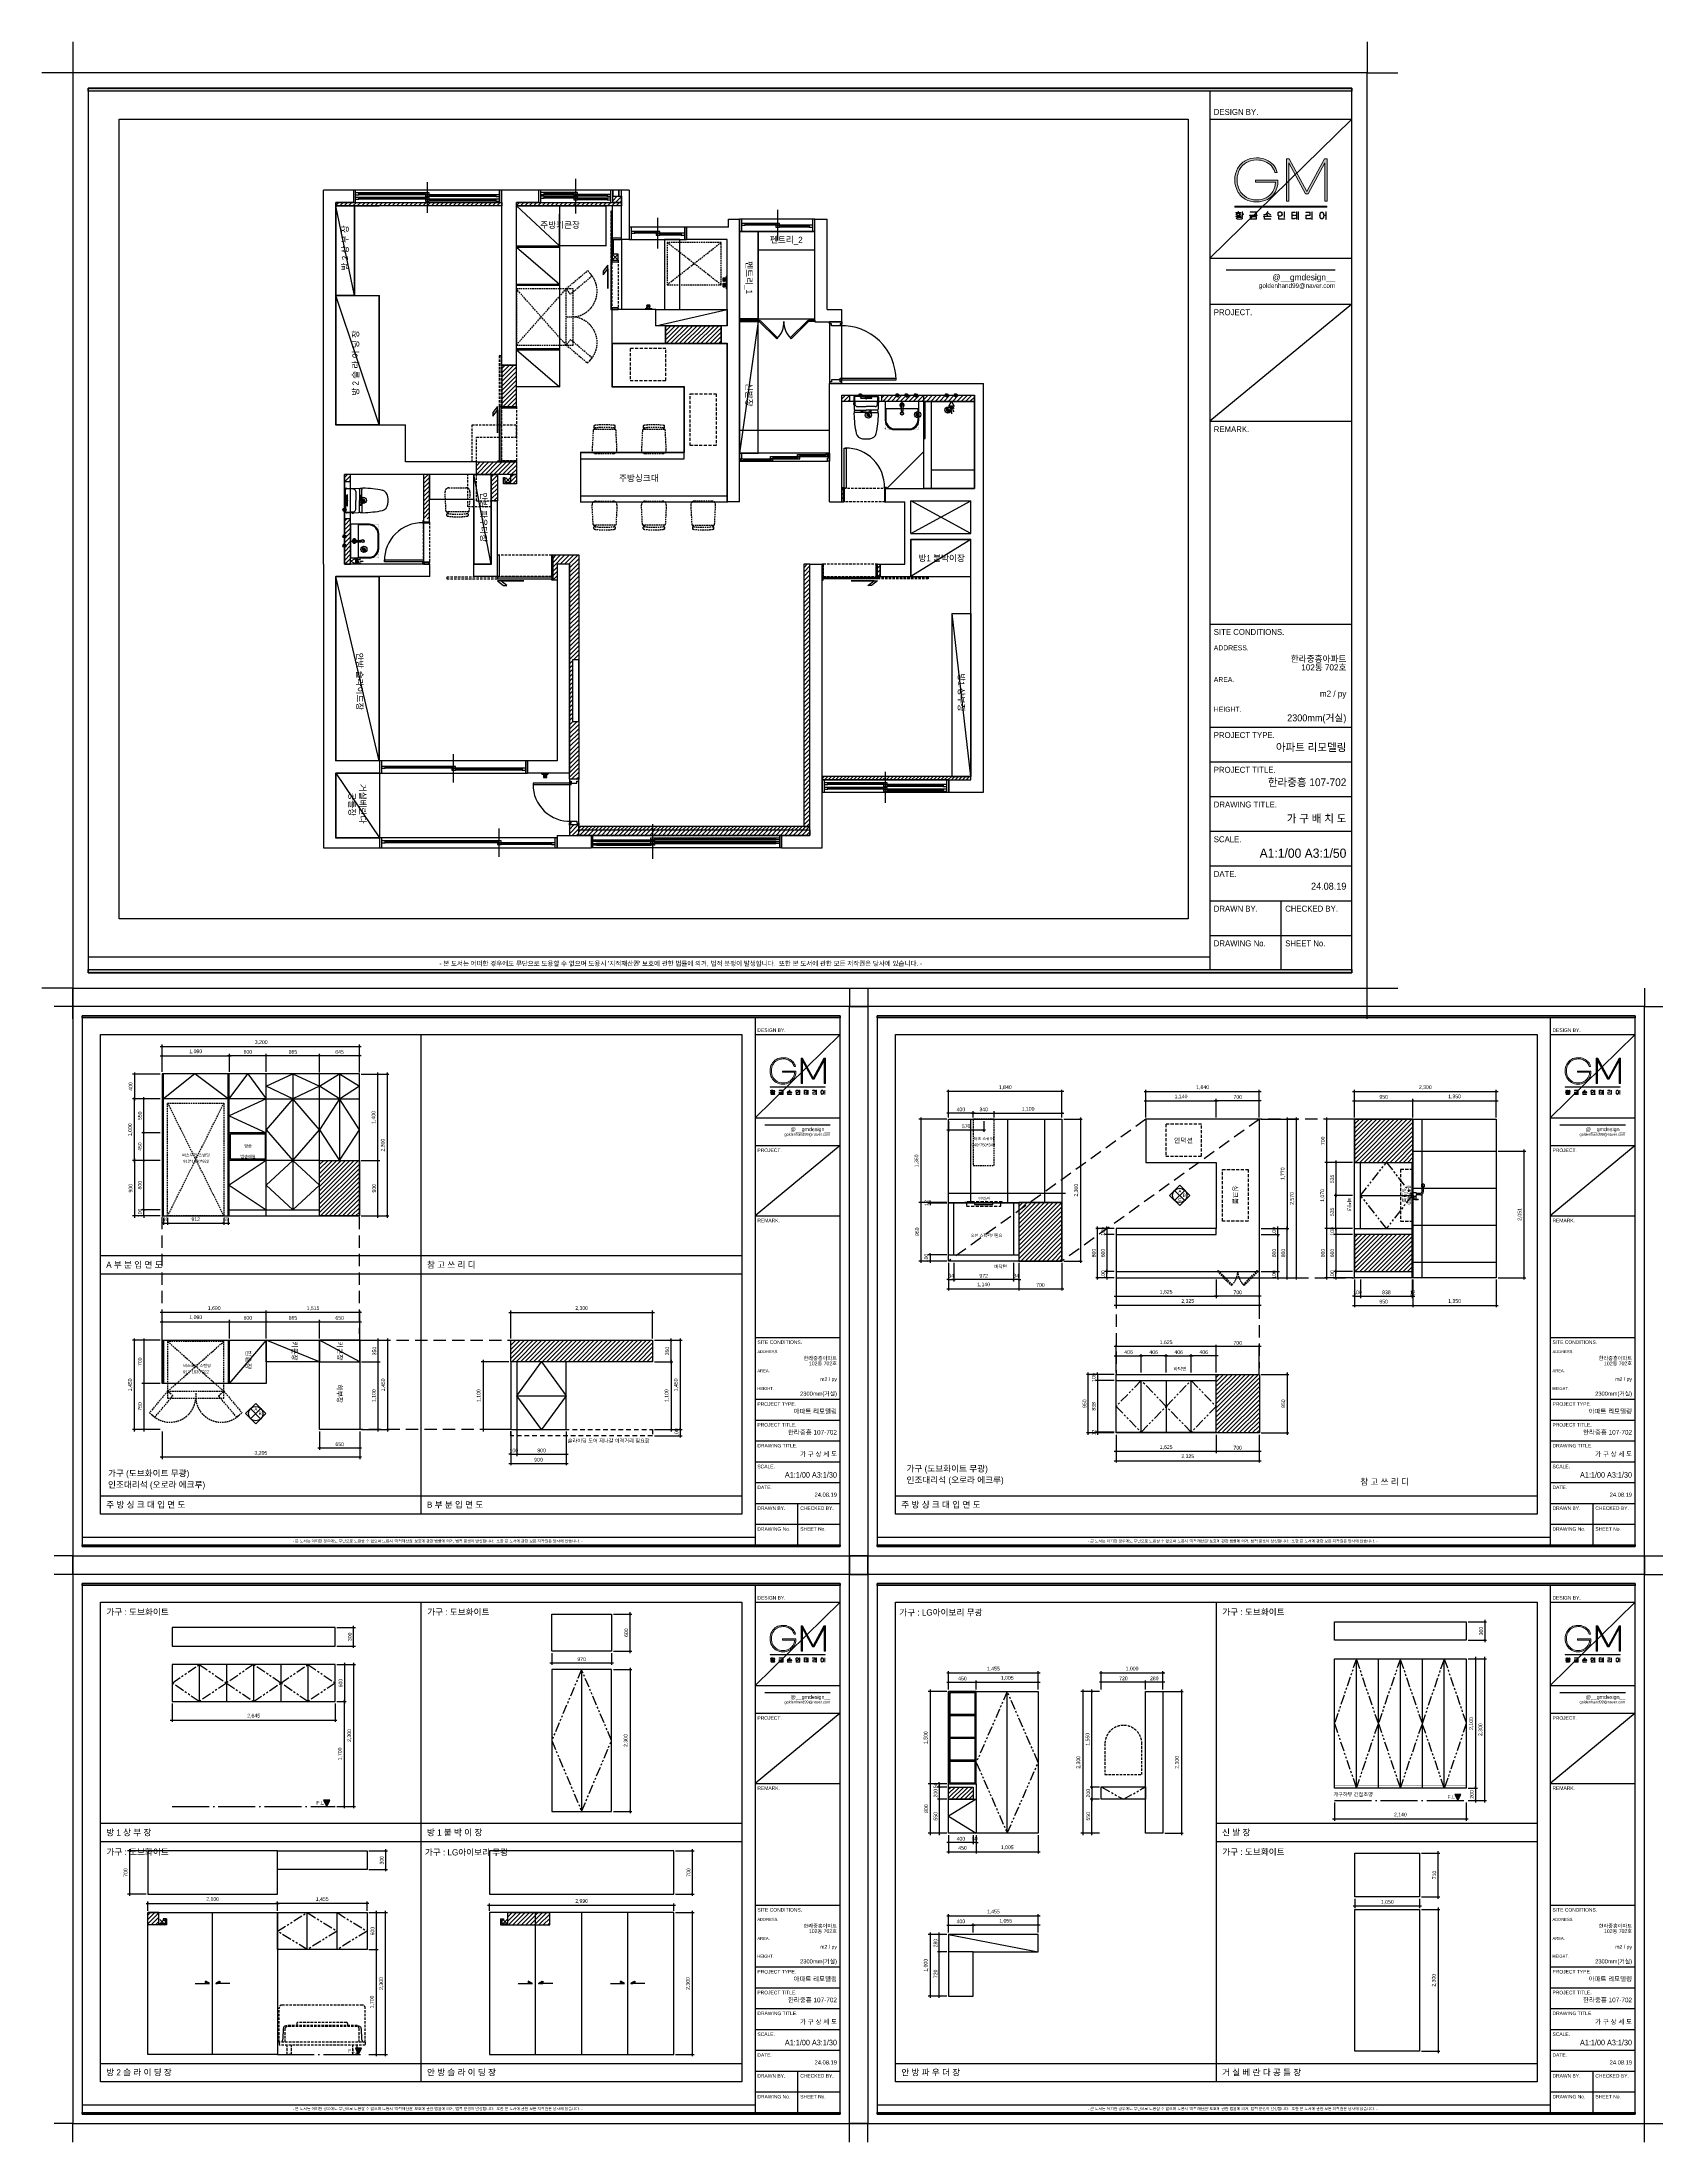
# Model space of a CAD drawing. Header units: inches. Extents: x 4374 to 164780, y 597 to 50243.
# Drawn here: x 73174 to 99474, y 15973 to 50043 of the extents above; entities that cross this region are included whole.
import ezdxf
from ezdxf.enums import TextEntityAlignment as Align

# ---------------------------------------------------------------- set-up
doc = ezdxf.new("R2010")
doc.units = ezdxf.units.IN
doc.header["$LTSCALE"] = 50
doc.header["$MEASUREMENT"] = 0
doc.header["$PDSIZE"] = 700.071425
for name, pattern in [('ACAD_ISO04W100', [30, 24, -3, 0, -3]), ('DASHED', [0.75, 0.5, -0.25]), ('DASHEDX2', [1.5, 1, -0.5]), ('DH-HID2', [1.2, 0.8, -0.4]), ('DOT', [0.25, 0, -0.25]), ('HID', [2.5, 1.5, -1]), ('HIDDEN', [0.375, 0.25, -0.125]), ('PHANTOM2', [1.25, 0.625, -0.125, 0.125, -0.125, 0.125, -0.125])]:
    doc.linetypes.add(name, pattern=pattern)
for name, color, linetype in [('0-ELC TEXT', 7, 'Continuous'), ('01-CEN', 1, 'ACAD_ISO04W100'), ('03-WAL NEW', 3, 'Continuous'), ('04_FUR', 6, 'Continuous'), ('06-FUR', 6, 'Continuous'), ('06-LIGHT', 4, 'Continuous'), ('07-DIM', 5, 'Continuous'), ('07-DIM WAL', 5, 'Continuous'), ('3.기호.계단선', 30, 'Continuous'), ('_LIBR', 4, 'Continuous'), ('_U+B808_U+C774_U+C5B4 2', 7, 'Continuous'), ('BATH', 4, 'Continuous'), ('CO-BATH', 6, 'Continuous'), ('CO-DOOR', 8, 'Continuous'), ('F-SYM', 7, 'Continuous'), ('fin', 5, 'Continuous'), ('FORM(YOURNAME)-11', 1, 'Continuous'), ('FORM(YOURNAME)-11 @ 1', 1, 'Continuous'), ('FU-FURM', 251, 'DH-HID2'), ('FUR', 8, 'DASHED'), ('HL', 6, 'HIDDEN'), ('K-FURNITURE', 7, 'Continuous'), ('Layer 1', 7, 'Continuous'), ('TT1', 7, 'Continuous'), ('도면층2', 2, 'Continuous'), ('도면층4', 4, 'Continuous'), ('도면층5', 5, 'Continuous'), ('도면층8', 8, 'Continuous'), ('욕실설비', 3, 'Continuous')]:
    doc.layers.add(name, color=color, linetype=linetype)
doc.styles.add('HY 울릉도 L', font='')
doc.styles.add('YOURNAME', font='HY울릉도M.TTF')
doc.styles.add('코레일둥고', font='Korail_Round_Gothic_Medium.ttf')
doc.styles.get('HY 울릉도 L').set_extended_font_data('HY울릉도L')
doc.dimstyles.new('30', dxfattribs={"dimscale": 30, "dimtxt": 2, "dimasz": 1, "dimexe": 1, "dimexo": 1, "dimgap": 1, "dimtad": 1, "dimdec": 0, "dimrnd": 0.05, "dimdsep": 46, "dimlunit": 6, "dimtxsty": 'HY 울릉도 L', "dimblk": 'ARCHTICK', "dimcen": 2.5, "dimdle": 1, "dimclrd": 133, "dimclre": 133, "dimclrt": 30, "dimadec": 0, "dimazin": 0, "dimtfac": 1, "dimtdec": 0, "dimtix": 1, "dimtmove": 2, "dimatfit": 3, "dimldrblk": 'ARCHTICK', "dimfxl": 0, "dimlwd": -1, "dimlwe": -1, "dimarcsym": 0})
pattern_1 = [(45, (-394.3386, 5123.40791), (-0.08838834765, 0.08838834765), [])]
pattern_2 = [(45, (4845.1614, 5123.40791), (-0.08838834765, 0.08838834765), [])]
pattern_3 = [(45, (6340.1614, 5123.40791), (-0.08838834765, 0.08838834765), [])]

# ---------------------------------------------------------------- blocks, each defined once
blk = doc.blocks.new('block 29')
at = {"layer": '_U+B808_U+C774_U+C5B4 2'}
h = blk.add_hatch(color=35, dxfattribs=at)
h.dxf.hatch_style = 2
edge = h.paths.add_edge_path()
edge.add_spline(control_points=[(626.29, -130.32), (626.06, -130.35), (625.8, -130.36), (625.5, -130.36), (625.5, -130.36), (624.38, -130.36), (624.38, -130.36), (624.38, -130.36), (624.38, -130.21), (624.38, -130.21), (624.38, -130.21), (625.42, -130.21), (625.42, -130.21), (625.42, -130.21), (625.42, -129.89), (625.42, -129.89), (625.16, -129.88), (624.96, -129.84), (624.81, -129.76), (624.66, -129.68), (624.58, -129.57), (624.58, -129.44), (624.58, -129.3), (624.66, -129.19), (624.83, -129.1), (625, -129.02), (625.22, -128.98), (625.5, -128.98), (625.79, -128.98), (626.01, -129.02), (626.18, -129.1), (626.34, -129.19), (626.43, -129.3), (626.43, -129.44), (626.43, -129.57), (626.35, -129.68), (626.2, -129.76), (626.05, -129.84), (625.84, -129.89), (625.58, -129.89), (625.58, -129.89), (625.58, -130.21), (625.58, -130.21), (626.18, -130.2), (626.58, -130.16), (626.78, -130.07), (626.78, -130.07), (626.78, -130.22), (626.78, -130.22), (626.68, -130.27), (626.51, -130.3), (626.29, -130.32)], knot_values=[0, 0, 0, 0, 1, 1, 1, 2, 2, 2, 3, 3, 3, 4, 4, 4, 5, 5, 5, 6, 6, 6, 7, 7, 7, 8, 8, 8, 9, 9, 9, 10, 10, 10, 11, 11, 11, 12, 12, 12, 13, 13, 13, 14, 14, 14, 15, 15, 15, 16, 16, 16, 17, 17, 17, 17], degree=3, periodic=0)
h.paths.add_polyline_path([(626.62, -128.8), (624.41, -128.8), (624.41, -128.65), (625.41, -128.65), (625.41, -128.24), (625.58, -128.24), (625.58, -128.65), (626.62, -128.65)])
edge = h.paths.add_edge_path()
edge.add_spline(control_points=[(626.98, -130.76), (627.24, -130.83), (627.37, -130.96), (627.37, -131.13), (627.37, -131.3), (627.24, -131.42), (626.98, -131.5), (626.72, -131.57), (626.39, -131.61), (626, -131.61), (625.61, -131.61), (625.28, -131.57), (625.02, -131.5), (624.76, -131.42), (624.63, -131.3), (624.63, -131.13), (624.63, -130.96), (624.76, -130.83), (625.02, -130.76), (625.28, -130.68), (625.61, -130.65), (626, -130.65), (626.39, -130.65), (626.72, -130.68), (626.98, -130.76)], knot_values=[0, 0, 0, 0, 1, 1, 1, 2, 2, 2, 3, 3, 3, 4, 4, 4, 5, 5, 5, 6, 6, 6, 7, 7, 7, 8, 8, 8, 8], degree=3, periodic=0)
edge = h.paths.add_edge_path()
edge.add_spline(control_points=[(624.95, -129.67), (625.09, -129.72), (625.27, -129.75), (625.5, -129.75), (625.73, -129.75), (625.92, -129.72), (626.06, -129.67), (626.2, -129.61), (626.27, -129.53), (626.27, -129.44), (626.27, -129.34), (626.2, -129.27), (626.06, -129.21), (625.92, -129.15), (625.73, -129.13), (625.5, -129.13), (625.27, -129.13), (625.09, -129.15), (624.95, -129.21), (624.81, -129.27), (624.74, -129.34), (624.74, -129.44), (624.74, -129.53), (624.81, -129.61), (624.95, -129.67)], knot_values=[0, 0, 0, 0, 1, 1, 1, 2, 2, 2, 3, 3, 3, 4, 4, 4, 5, 5, 5, 6, 6, 6, 7, 7, 7, 8, 8, 8, 8], degree=3, periodic=0)
edge = h.paths.add_edge_path()
edge.add_spline(control_points=[(626.83, -131.38), (627.08, -131.33), (627.2, -131.25), (627.2, -131.13), (627.2, -131.01), (627.08, -130.92), (626.83, -130.87), (626.59, -130.82), (626.31, -130.79), (626, -130.79), (625.69, -130.79), (625.41, -130.82), (625.17, -130.87), (624.92, -130.92), (624.8, -131.01), (624.8, -131.13), (624.8, -131.25), (624.92, -131.33), (625.17, -131.38), (625.41, -131.44), (625.69, -131.46), (626, -131.46), (626.31, -131.46), (626.59, -131.44), (626.83, -131.38)], knot_values=[0, 0, 0, 0, 1, 1, 1, 2, 2, 2, 3, 3, 3, 4, 4, 4, 5, 5, 5, 6, 6, 6, 7, 7, 7, 8, 8, 8, 8], degree=3, periodic=0)
h.paths.add_polyline_path([(627.8, -129.28), (627.8, -129.43), (627.29, -129.43), (627.29, -130.53), (627.13, -130.53), (627.13, -128.32), (627.29, -128.32), (627.29, -129.28)])
h = blk.add_hatch(color=35, dxfattribs=at)
h.dxf.hatch_style = 2
h.paths.add_polyline_path([(633.67, -129.92), (630.41, -129.92), (630.41, -129.77), (633.67, -129.77)])
h.paths.add_polyline_path([(633.4, -129.51), (633.24, -129.51), (633.24, -128.55), (630.66, -128.55), (630.66, -128.4), (633.4, -128.4)])
h.paths.add_polyline_path([(633.41, -131.54), (630.67, -131.54), (630.67, -130.36), (633.41, -130.36)])
h.paths.add_polyline_path([(633.25, -131.39), (633.25, -130.51), (630.83, -130.51), (630.83, -131.39)])
h = blk.add_hatch(color=35, dxfattribs=at)
h.dxf.hatch_style = 2
h.paths.add_polyline_path([(639.69, -130.16), (639.69, -130.31), (636.44, -130.31), (636.44, -130.16), (637.98, -130.16), (637.98, -129.51), (638.15, -129.51), (638.15, -130.16)])
edge = h.paths.add_edge_path()
edge.add_spline(control_points=[(637.36, -129.47), (637.09, -129.61), (636.83, -129.68), (636.58, -129.68), (636.58, -129.68), (636.58, -129.53), (636.58, -129.53), (636.8, -129.52), (637.02, -129.46), (637.24, -129.35), (637.47, -129.24), (637.66, -129.08), (637.83, -128.89), (638, -128.7), (638.1, -128.49), (638.15, -128.26), (638.15, -128.26), (638.31, -128.28), (638.31, -128.28), (638.27, -128.46), (638.21, -128.63), (638.1, -128.79), (638.1, -128.79), (639.55, -129.58), (639.55, -129.58), (639.55, -129.58), (639.48, -129.71), (639.48, -129.71), (639.48, -129.71), (638.01, -128.93), (638.01, -128.93), (637.84, -129.15), (637.62, -129.33), (637.36, -129.47)], knot_values=[0, 0, 0, 0, 1, 1, 1, 2, 2, 2, 3, 3, 3, 4, 4, 4, 5, 5, 5, 6, 6, 6, 7, 7, 7, 8, 8, 8, 9, 9, 9, 10, 10, 10, 11, 11, 11, 11], degree=3, periodic=0)
h.paths.add_polyline_path([(636.86, -131.39), (639.51, -131.39), (639.51, -131.54), (636.7, -131.54), (636.7, -130.65), (636.86, -130.65)])
h = blk.add_hatch(color=35, dxfattribs=at)
h.dxf.hatch_style = 2
edge = h.paths.add_edge_path()
edge.add_spline(control_points=[(644.09, -128.5), (644.24, -128.59), (644.35, -128.7), (644.43, -128.84), (644.51, -128.98), (644.55, -129.14), (644.55, -129.31), (644.55, -129.49), (644.51, -129.65), (644.43, -129.79), (644.35, -129.93), (644.24, -130.04), (644.09, -130.13), (643.93, -130.21), (643.75, -130.25), (643.54, -130.25), (643.33, -130.25), (643.15, -130.21), (643, -130.13), (642.85, -130.04), (642.73, -129.93), (642.65, -129.79), (642.57, -129.65), (642.53, -129.49), (642.53, -129.31), (642.53, -129.14), (642.57, -128.98), (642.65, -128.84), (642.73, -128.7), (642.85, -128.59), (643, -128.5), (643.15, -128.42), (643.33, -128.38), (643.54, -128.38), (643.75, -128.38), (643.93, -128.42), (644.09, -128.5)], knot_values=[0, 0, 0, 0, 1, 1, 1, 2, 2, 2, 3, 3, 3, 4, 4, 4, 5, 5, 5, 6, 6, 6, 7, 7, 7, 8, 8, 8, 9, 9, 9, 10, 10, 10, 11, 11, 11, 12, 12, 12, 12], degree=3, periodic=0)
edge = h.paths.add_edge_path()
edge.add_spline(control_points=[(643.1, -128.62), (642.97, -128.69), (642.87, -128.78), (642.8, -128.9), (642.73, -129.02), (642.7, -129.16), (642.7, -129.31), (642.7, -129.47), (642.73, -129.61), (642.8, -129.73), (642.87, -129.85), (642.97, -129.94), (643.1, -130.01), (643.23, -130.07), (643.38, -130.11), (643.54, -130.11), (643.71, -130.11), (643.86, -130.07), (643.99, -130.01), (644.12, -129.94), (644.21, -129.85), (644.28, -129.73), (644.35, -129.61), (644.39, -129.47), (644.39, -129.31), (644.39, -129.16), (644.35, -129.02), (644.28, -128.9), (644.21, -128.78), (644.12, -128.69), (643.99, -128.62), (643.86, -128.56), (643.71, -128.52), (643.54, -128.52), (643.38, -128.52), (643.23, -128.56), (643.1, -128.62)], knot_values=[0, 0, 0, 0, 1, 1, 1, 2, 2, 2, 3, 3, 3, 4, 4, 4, 5, 5, 5, 6, 6, 6, 7, 7, 7, 8, 8, 8, 9, 9, 9, 10, 10, 10, 11, 11, 11, 12, 12, 12, 12], degree=3, periodic=0)
h.paths.add_polyline_path([(642.98, -131.39), (645.58, -131.39), (645.58, -131.54), (642.82, -131.54), (642.82, -130.53), (642.98, -130.53)])
h.paths.add_polyline_path([(645.45, -130.78), (645.29, -130.78), (645.29, -128.32), (645.45, -128.32)])
h = blk.add_hatch(color=35, dxfattribs=at)
h.dxf.hatch_style = 2
edge = h.paths.add_edge_path()
edge.add_spline(control_points=[(649.11, -131.24), (649.37, -131.24), (649.58, -131.22), (649.75, -131.19), (649.92, -131.17), (650.08, -131.12), (650.22, -131.05), (650.22, -131.05), (650.22, -131.21), (650.22, -131.21), (649.97, -131.33), (649.61, -131.39), (649.13, -131.39), (649.13, -131.39), (648.63, -131.39), (648.63, -131.39), (648.63, -131.39), (648.63, -128.48), (648.63, -128.48), (648.63, -128.48), (650.06, -128.48), (650.06, -128.48), (650.06, -128.48), (650.06, -128.63), (650.06, -128.63), (650.06, -128.63), (648.79, -128.63), (648.79, -128.63), (648.79, -128.63), (648.79, -129.81), (648.79, -129.81), (648.79, -129.81), (649.87, -129.81), (649.87, -129.81), (649.87, -129.81), (649.87, -129.96), (649.87, -129.96), (649.87, -129.96), (648.79, -129.96), (648.79, -129.96), (648.79, -129.96), (648.79, -131.24), (648.79, -131.24), (648.79, -131.24), (649.11, -131.24), (649.11, -131.24)], knot_values=[0, 0, 0, 0, 1, 1, 1, 2, 2, 2, 3, 3, 3, 4, 4, 4, 5, 5, 5, 6, 6, 6, 7, 7, 7, 8, 8, 8, 9, 9, 9, 10, 10, 10, 11, 11, 11, 12, 12, 12, 13, 13, 13, 14, 14, 14, 15, 15, 15, 15], degree=3, periodic=0)
h.paths.add_polyline_path([(650.64, -128.35), (650.8, -128.35), (650.8, -131.56), (650.64, -131.56), (650.64, -129.94), (650.06, -129.94), (650.06, -129.79), (650.64, -129.79)])
h.paths.add_polyline_path([(651.57, -128.32), (651.57, -131.62), (651.41, -131.62), (651.41, -128.32)])
h = blk.add_hatch(color=35, dxfattribs=at)
h.dxf.hatch_style = 2
edge = h.paths.add_edge_path()
edge.add_spline(control_points=[(656.55, -129.97), (656.55, -129.97), (654.9, -129.97), (654.9, -129.97), (654.9, -129.97), (654.9, -131.24), (654.9, -131.24), (654.9, -131.24), (656.08, -131.24), (656.08, -131.24), (656.23, -131.24), (656.39, -131.22), (656.55, -131.19), (656.7, -131.17), (656.83, -131.13), (656.93, -131.08), (656.93, -131.08), (656.93, -131.23), (656.93, -131.23), (656.83, -131.28), (656.71, -131.32), (656.55, -131.34), (656.4, -131.37), (656.24, -131.39), (656.08, -131.39), (656.08, -131.39), (654.74, -131.39), (654.74, -131.39), (654.74, -131.39), (654.74, -129.82), (654.74, -129.82), (654.74, -129.82), (656.39, -129.82), (656.39, -129.82), (656.39, -129.82), (656.39, -128.63), (656.39, -128.63), (656.39, -128.63), (654.73, -128.63), (654.73, -128.63), (654.73, -128.63), (654.73, -128.48), (654.73, -128.48), (654.73, -128.48), (656.55, -128.48), (656.55, -128.48), (656.55, -128.48), (656.55, -129.97), (656.55, -129.97)], knot_values=[0, 0, 0, 0, 1, 1, 1, 2, 2, 2, 3, 3, 3, 4, 4, 4, 5, 5, 5, 6, 6, 6, 7, 7, 7, 8, 8, 8, 9, 9, 9, 10, 10, 10, 11, 11, 11, 12, 12, 12, 13, 13, 13, 14, 14, 14, 15, 15, 15, 16, 16, 16, 16], degree=3, periodic=0)
h.paths.add_polyline_path([(657.51, -131.62), (657.34, -131.62), (657.34, -128.32), (657.51, -128.32)])
h = blk.add_hatch(color=35, dxfattribs=at)
h.dxf.hatch_style = 2
edge = h.paths.add_edge_path()
edge.add_spline(control_points=[(663.56, -128.32), (663.56, -128.32), (663.56, -131.62), (663.56, -131.62), (663.56, -131.62), (663.4, -131.62), (663.4, -131.62), (663.4, -131.62), (663.4, -129.94), (663.4, -129.94), (663.4, -129.94), (662.6, -129.94), (662.6, -129.94), (662.6, -130.27), (662.56, -130.54), (662.48, -130.77), (662.4, -130.99), (662.29, -131.16), (662.14, -131.27), (662, -131.38), (661.84, -131.43), (661.65, -131.43), (661.47, -131.43), (661.3, -131.38), (661.16, -131.27), (661.02, -131.16), (660.91, -130.99), (660.82, -130.76), (660.74, -130.54), (660.7, -130.26), (660.7, -129.93), (660.7, -129.6), (660.74, -129.33), (660.82, -129.1), (660.91, -128.88), (661.02, -128.71), (661.16, -128.6), (661.3, -128.49), (661.47, -128.43), (661.65, -128.43), (661.83, -128.43), (661.99, -128.48), (662.13, -128.58), (662.26, -128.68), (662.37, -128.83), (662.46, -129.04), (662.54, -129.24), (662.59, -129.5), (662.6, -129.79), (662.6, -129.79), (663.4, -129.79), (663.4, -129.79), (663.4, -129.79), (663.4, -128.32), (663.4, -128.32), (663.4, -128.32), (663.56, -128.32), (663.56, -128.32)], knot_values=[0, 0, 0, 0, 1, 1, 1, 2, 2, 2, 3, 3, 3, 4, 4, 4, 5, 5, 5, 6, 6, 6, 7, 7, 7, 8, 8, 8, 9, 9, 9, 10, 10, 10, 11, 11, 11, 12, 12, 12, 13, 13, 13, 14, 14, 14, 15, 15, 15, 16, 16, 16, 17, 17, 17, 18, 18, 18, 19, 19, 19, 19], degree=3, periodic=0)
edge = h.paths.add_edge_path()
edge.add_spline(control_points=[(662.06, -131.13), (662.18, -131.03), (662.27, -130.88), (662.34, -130.68), (662.4, -130.48), (662.44, -130.23), (662.44, -129.93), (662.44, -129.64), (662.4, -129.39), (662.34, -129.19), (662.27, -128.98), (662.18, -128.83), (662.06, -128.73), (661.94, -128.63), (661.8, -128.58), (661.65, -128.58), (661.5, -128.58), (661.37, -128.63), (661.25, -128.73), (661.13, -128.83), (661.04, -128.98), (660.97, -129.19), (660.9, -129.39), (660.87, -129.64), (660.87, -129.93), (660.87, -130.23), (660.9, -130.48), (660.97, -130.68), (661.04, -130.88), (661.13, -131.03), (661.25, -131.13), (661.37, -131.23), (661.5, -131.28), (661.65, -131.28), (661.8, -131.28), (661.94, -131.23), (662.06, -131.13)], knot_values=[0, 0, 0, 0, 1, 1, 1, 2, 2, 2, 3, 3, 3, 4, 4, 4, 5, 5, 5, 6, 6, 6, 7, 7, 7, 8, 8, 8, 9, 9, 9, 10, 10, 10, 11, 11, 11, 12, 12, 12, 12], degree=3, periodic=0)
at = {"layer": '_U+B808_U+C774_U+C5B4 2', "lineweight": 0}
for points in [[(626.62, -128.8), (624.41, -128.8), (624.41, -128.65), (625.41, -128.65), (625.41, -128.24), (625.58, -128.24), (625.58, -128.65), (626.62, -128.65), (626.62, -128.8)], [(627.8, -129.28), (627.8, -129.43), (627.29, -129.43), (627.29, -130.53), (627.13, -130.53), (627.13, -128.32), (627.29, -128.32), (627.29, -129.28), (627.8, -129.28)], [(633.67, -129.92), (630.41, -129.92), (630.41, -129.77), (633.67, -129.77), (633.67, -129.92)], [(633.4, -129.51), (633.24, -129.51), (633.24, -128.55), (630.66, -128.55), (630.66, -128.4), (633.4, -128.4), (633.4, -129.51)], [(633.41, -131.54), (630.67, -131.54), (630.67, -130.36), (633.41, -130.36), (633.41, -131.54)], [(633.25, -131.39), (633.25, -130.51), (630.83, -130.51), (630.83, -131.39), (633.25, -131.39)], [(639.69, -130.16), (639.69, -130.31), (636.44, -130.31), (636.44, -130.16), (637.98, -130.16), (637.98, -129.51), (638.15, -129.51), (638.15, -130.16), (639.69, -130.16)], [(636.86, -131.39), (639.51, -131.39), (639.51, -131.54), (636.7, -131.54), (636.7, -130.65), (636.86, -130.65), (636.86, -131.39)], [(642.98, -131.39), (645.58, -131.39), (645.58, -131.54), (642.82, -131.54), (642.82, -130.53), (642.98, -130.53), (642.98, -131.39)], [(645.45, -130.78), (645.29, -130.78), (645.29, -128.32), (645.45, -128.32), (645.45, -130.78)], [(650.64, -128.35), (650.8, -128.35), (650.8, -131.56), (650.64, -131.56), (650.64, -129.94), (650.06, -129.94), (650.06, -129.79), (650.64, -129.79), (650.64, -128.35)], [(651.57, -128.32), (651.57, -131.62), (651.41, -131.62), (651.41, -128.32), (651.57, -128.32)], [(657.51, -131.62), (657.34, -131.62), (657.34, -128.32), (657.51, -128.32), (657.51, -131.62)]]:
    blk.add_lwpolyline(points, dxfattribs=at)
for points, knots in [([(626.29, -130.32), (626.06, -130.35), (625.8, -130.36), (625.5, -130.36), (625.5, -130.36), (624.38, -130.36), (624.38, -130.36), (624.38, -130.36), (624.38, -130.21), (624.38, -130.21), (624.38, -130.21), (625.42, -130.21), (625.42, -130.21), (625.42, -130.21), (625.42, -129.89), (625.42, -129.89), (625.16, -129.88), (624.96, -129.84), (624.81, -129.76), (624.66, -129.68), (624.58, -129.57), (624.58, -129.44), (624.58, -129.3), (624.66, -129.19), (624.83, -129.1), (625, -129.02), (625.22, -128.98), (625.5, -128.98), (625.79, -128.98), (626.01, -129.02), (626.18, -129.1), (626.34, -129.19), (626.43, -129.3), (626.43, -129.44), (626.43, -129.57), (626.35, -129.68), (626.2, -129.76), (626.05, -129.84), (625.84, -129.89), (625.58, -129.89), (625.58, -129.89), (625.58, -130.21), (625.58, -130.21), (626.18, -130.2), (626.58, -130.16), (626.78, -130.07), (626.78, -130.07), (626.78, -130.22), (626.78, -130.22), (626.68, -130.27), (626.51, -130.3), (626.29, -130.32)], [0, 0, 0, 0, 1, 1, 1, 2, 2, 2, 3, 3, 3, 4, 4, 4, 5, 5, 5, 6, 6, 6, 7, 7, 7, 8, 8, 8, 9, 9, 9, 10, 10, 10, 11, 11, 11, 12, 12, 12, 13, 13, 13, 14, 14, 14, 15, 15, 15, 16, 16, 16, 17, 17, 17, 17]), ([(626.98, -130.76), (627.24, -130.83), (627.37, -130.96), (627.37, -131.13), (627.37, -131.3), (627.24, -131.42), (626.98, -131.5), (626.72, -131.57), (626.39, -131.61), (626, -131.61), (625.61, -131.61), (625.28, -131.57), (625.02, -131.5), (624.76, -131.42), (624.63, -131.3), (624.63, -131.13), (624.63, -130.96), (624.76, -130.83), (625.02, -130.76), (625.28, -130.68), (625.61, -130.65), (626, -130.65), (626.39, -130.65), (626.72, -130.68), (626.98, -130.76)], [0, 0, 0, 0, 1, 1, 1, 2, 2, 2, 3, 3, 3, 4, 4, 4, 5, 5, 5, 6, 6, 6, 7, 7, 7, 8, 8, 8, 8]), ([(624.95, -129.67), (625.09, -129.72), (625.27, -129.75), (625.5, -129.75), (625.73, -129.75), (625.92, -129.72), (626.06, -129.67), (626.2, -129.61), (626.27, -129.53), (626.27, -129.44), (626.27, -129.34), (626.2, -129.27), (626.06, -129.21), (625.92, -129.15), (625.73, -129.13), (625.5, -129.13), (625.27, -129.13), (625.09, -129.15), (624.95, -129.21), (624.81, -129.27), (624.74, -129.34), (624.74, -129.44), (624.74, -129.53), (624.81, -129.61), (624.95, -129.67)], [0, 0, 0, 0, 1, 1, 1, 2, 2, 2, 3, 3, 3, 4, 4, 4, 5, 5, 5, 6, 6, 6, 7, 7, 7, 8, 8, 8, 8]), ([(626.83, -131.38), (627.08, -131.33), (627.2, -131.25), (627.2, -131.13), (627.2, -131.01), (627.08, -130.92), (626.83, -130.87), (626.59, -130.82), (626.31, -130.79), (626, -130.79), (625.69, -130.79), (625.41, -130.82), (625.17, -130.87), (624.92, -130.92), (624.8, -131.01), (624.8, -131.13), (624.8, -131.25), (624.92, -131.33), (625.17, -131.38), (625.41, -131.44), (625.69, -131.46), (626, -131.46), (626.31, -131.46), (626.59, -131.44), (626.83, -131.38)], [0, 0, 0, 0, 1, 1, 1, 2, 2, 2, 3, 3, 3, 4, 4, 4, 5, 5, 5, 6, 6, 6, 7, 7, 7, 8, 8, 8, 8]), ([(637.36, -129.47), (637.09, -129.61), (636.83, -129.68), (636.58, -129.68), (636.58, -129.68), (636.58, -129.53), (636.58, -129.53), (636.8, -129.52), (637.02, -129.46), (637.24, -129.35), (637.47, -129.24), (637.66, -129.08), (637.83, -128.89), (638, -128.7), (638.1, -128.49), (638.15, -128.26), (638.15, -128.26), (638.31, -128.28), (638.31, -128.28), (638.27, -128.46), (638.21, -128.63), (638.1, -128.79), (638.1, -128.79), (639.55, -129.58), (639.55, -129.58), (639.55, -129.58), (639.48, -129.71), (639.48, -129.71), (639.48, -129.71), (638.01, -128.93), (638.01, -128.93), (637.84, -129.15), (637.62, -129.33), (637.36, -129.47)], [0, 0, 0, 0, 1, 1, 1, 2, 2, 2, 3, 3, 3, 4, 4, 4, 5, 5, 5, 6, 6, 6, 7, 7, 7, 8, 8, 8, 9, 9, 9, 10, 10, 10, 11, 11, 11, 11]), ([(644.09, -128.5), (644.24, -128.59), (644.35, -128.7), (644.43, -128.84), (644.51, -128.98), (644.55, -129.14), (644.55, -129.31), (644.55, -129.49), (644.51, -129.65), (644.43, -129.79), (644.35, -129.93), (644.24, -130.04), (644.09, -130.13), (643.93, -130.21), (643.75, -130.25), (643.54, -130.25), (643.33, -130.25), (643.15, -130.21), (643, -130.13), (642.85, -130.04), (642.73, -129.93), (642.65, -129.79), (642.57, -129.65), (642.53, -129.49), (642.53, -129.31), (642.53, -129.14), (642.57, -128.98), (642.65, -128.84), (642.73, -128.7), (642.85, -128.59), (643, -128.5), (643.15, -128.42), (643.33, -128.38), (643.54, -128.38), (643.75, -128.38), (643.93, -128.42), (644.09, -128.5)], [0, 0, 0, 0, 1, 1, 1, 2, 2, 2, 3, 3, 3, 4, 4, 4, 5, 5, 5, 6, 6, 6, 7, 7, 7, 8, 8, 8, 9, 9, 9, 10, 10, 10, 11, 11, 11, 12, 12, 12, 12]), ([(643.1, -128.62), (642.97, -128.69), (642.87, -128.78), (642.8, -128.9), (642.73, -129.02), (642.7, -129.16), (642.7, -129.31), (642.7, -129.47), (642.73, -129.61), (642.8, -129.73), (642.87, -129.85), (642.97, -129.94), (643.1, -130.01), (643.23, -130.07), (643.38, -130.11), (643.54, -130.11), (643.71, -130.11), (643.86, -130.07), (643.99, -130.01), (644.12, -129.94), (644.21, -129.85), (644.28, -129.73), (644.35, -129.61), (644.39, -129.47), (644.39, -129.31), (644.39, -129.16), (644.35, -129.02), (644.28, -128.9), (644.21, -128.78), (644.12, -128.69), (643.99, -128.62), (643.86, -128.56), (643.71, -128.52), (643.54, -128.52), (643.38, -128.52), (643.23, -128.56), (643.1, -128.62)], [0, 0, 0, 0, 1, 1, 1, 2, 2, 2, 3, 3, 3, 4, 4, 4, 5, 5, 5, 6, 6, 6, 7, 7, 7, 8, 8, 8, 9, 9, 9, 10, 10, 10, 11, 11, 11, 12, 12, 12, 12]), ([(649.11, -131.24), (649.37, -131.24), (649.58, -131.22), (649.75, -131.19), (649.92, -131.17), (650.08, -131.12), (650.22, -131.05), (650.22, -131.05), (650.22, -131.21), (650.22, -131.21), (649.97, -131.33), (649.61, -131.39), (649.13, -131.39), (649.13, -131.39), (648.63, -131.39), (648.63, -131.39), (648.63, -131.39), (648.63, -128.48), (648.63, -128.48), (648.63, -128.48), (650.06, -128.48), (650.06, -128.48), (650.06, -128.48), (650.06, -128.63), (650.06, -128.63), (650.06, -128.63), (648.79, -128.63), (648.79, -128.63), (648.79, -128.63), (648.79, -129.81), (648.79, -129.81), (648.79, -129.81), (649.87, -129.81), (649.87, -129.81), (649.87, -129.81), (649.87, -129.96), (649.87, -129.96), (649.87, -129.96), (648.79, -129.96), (648.79, -129.96), (648.79, -129.96), (648.79, -131.24), (648.79, -131.24), (648.79, -131.24), (649.11, -131.24), (649.11, -131.24)], [0, 0, 0, 0, 1, 1, 1, 2, 2, 2, 3, 3, 3, 4, 4, 4, 5, 5, 5, 6, 6, 6, 7, 7, 7, 8, 8, 8, 9, 9, 9, 10, 10, 10, 11, 11, 11, 12, 12, 12, 13, 13, 13, 14, 14, 14, 15, 15, 15, 15]), ([(656.55, -129.97), (656.55, -129.97), (654.9, -129.97), (654.9, -129.97), (654.9, -129.97), (654.9, -131.24), (654.9, -131.24), (654.9, -131.24), (656.08, -131.24), (656.08, -131.24), (656.23, -131.24), (656.39, -131.22), (656.55, -131.19), (656.7, -131.17), (656.83, -131.13), (656.93, -131.08), (656.93, -131.08), (656.93, -131.23), (656.93, -131.23), (656.83, -131.28), (656.71, -131.32), (656.55, -131.34), (656.4, -131.37), (656.24, -131.39), (656.08, -131.39), (656.08, -131.39), (654.74, -131.39), (654.74, -131.39), (654.74, -131.39), (654.74, -129.82), (654.74, -129.82), (654.74, -129.82), (656.39, -129.82), (656.39, -129.82), (656.39, -129.82), (656.39, -128.63), (656.39, -128.63), (656.39, -128.63), (654.73, -128.63), (654.73, -128.63), (654.73, -128.63), (654.73, -128.48), (654.73, -128.48), (654.73, -128.48), (656.55, -128.48), (656.55, -128.48), (656.55, -128.48), (656.55, -129.97), (656.55, -129.97)], [0, 0, 0, 0, 1, 1, 1, 2, 2, 2, 3, 3, 3, 4, 4, 4, 5, 5, 5, 6, 6, 6, 7, 7, 7, 8, 8, 8, 9, 9, 9, 10, 10, 10, 11, 11, 11, 12, 12, 12, 13, 13, 13, 14, 14, 14, 15, 15, 15, 16, 16, 16, 16]), ([(663.56, -128.32), (663.56, -128.32), (663.56, -131.62), (663.56, -131.62), (663.56, -131.62), (663.4, -131.62), (663.4, -131.62), (663.4, -131.62), (663.4, -129.94), (663.4, -129.94), (663.4, -129.94), (662.6, -129.94), (662.6, -129.94), (662.6, -130.27), (662.56, -130.54), (662.48, -130.77), (662.4, -130.99), (662.29, -131.16), (662.14, -131.27), (662, -131.38), (661.84, -131.43), (661.65, -131.43), (661.47, -131.43), (661.3, -131.38), (661.16, -131.27), (661.02, -131.16), (660.91, -130.99), (660.82, -130.76), (660.74, -130.54), (660.7, -130.26), (660.7, -129.93), (660.7, -129.6), (660.74, -129.33), (660.82, -129.1), (660.91, -128.88), (661.02, -128.71), (661.16, -128.6), (661.3, -128.49), (661.47, -128.43), (661.65, -128.43), (661.83, -128.43), (661.99, -128.48), (662.13, -128.58), (662.26, -128.68), (662.37, -128.83), (662.46, -129.04), (662.54, -129.24), (662.59, -129.5), (662.6, -129.79), (662.6, -129.79), (663.4, -129.79), (663.4, -129.79), (663.4, -129.79), (663.4, -128.32), (663.4, -128.32), (663.4, -128.32), (663.56, -128.32), (663.56, -128.32)], [0, 0, 0, 0, 1, 1, 1, 2, 2, 2, 3, 3, 3, 4, 4, 4, 5, 5, 5, 6, 6, 6, 7, 7, 7, 8, 8, 8, 9, 9, 9, 10, 10, 10, 11, 11, 11, 12, 12, 12, 13, 13, 13, 14, 14, 14, 15, 15, 15, 16, 16, 16, 17, 17, 17, 18, 18, 18, 19, 19, 19, 19]), ([(662.06, -131.13), (662.18, -131.03), (662.27, -130.88), (662.34, -130.68), (662.4, -130.48), (662.44, -130.23), (662.44, -129.93), (662.44, -129.64), (662.4, -129.39), (662.34, -129.19), (662.27, -128.98), (662.18, -128.83), (662.06, -128.73), (661.94, -128.63), (661.8, -128.58), (661.65, -128.58), (661.5, -128.58), (661.37, -128.63), (661.25, -128.73), (661.13, -128.83), (661.04, -128.98), (660.97, -129.19), (660.9, -129.39), (660.87, -129.64), (660.87, -129.93), (660.87, -130.23), (660.9, -130.48), (660.97, -130.68), (661.04, -130.88), (661.13, -131.03), (661.25, -131.13), (661.37, -131.23), (661.5, -131.28), (661.65, -131.28), (661.8, -131.28), (661.94, -131.23), (662.06, -131.13)], [0, 0, 0, 0, 1, 1, 1, 2, 2, 2, 3, 3, 3, 4, 4, 4, 5, 5, 5, 6, 6, 6, 7, 7, 7, 8, 8, 8, 9, 9, 9, 10, 10, 10, 11, 11, 11, 12, 12, 12, 12])]:
    blk.add_open_spline(points, degree=3, knots=knots, dxfattribs=at)
blk = doc.blocks.new('block 30')
at = {"layer": '_U+B808_U+C774_U+C5B4 2'}
h = blk.add_hatch(color=35, dxfattribs=at)
h.dxf.hatch_style = 2
edge = h.paths.add_edge_path()
edge.add_spline(control_points=[(637.53, -105.82), (638.78, -106.37), (639.83, -107.12), (640.66, -108.08), (641.5, -109.03), (642.06, -110.11), (642.35, -111.29), (642.35, -111.29), (641.36, -111.29), (641.36, -111.29), (641.11, -110.26), (640.6, -109.33), (639.84, -108.5), (639.08, -107.68), (638.14, -107.03), (637.02, -106.57), (635.9, -106.11), (634.7, -105.88), (633.42, -105.88), (631.78, -105.88), (630.32, -106.25), (629.04, -106.99), (627.76, -107.73), (626.76, -108.76), (626.05, -110.08), (625.33, -111.4), (624.97, -112.88), (624.97, -114.53), (624.97, -116.2), (625.33, -117.69), (626.05, -119), (626.76, -120.31), (627.77, -121.34), (629.05, -122.08), (630.34, -122.82), (631.82, -123.19), (633.49, -123.19), (634.98, -123.19), (636.34, -122.87), (637.56, -122.23), (638.78, -121.59), (639.75, -120.69), (640.47, -119.53), (641.18, -118.38), (641.57, -117.05), (641.61, -115.55), (641.61, -115.55), (632.88, -115.55), (632.88, -115.55), (632.88, -115.55), (632.88, -114.65), (632.88, -114.65), (632.88, -114.65), (642.63, -114.65), (642.63, -114.65), (642.63, -114.65), (642.63, -115.25), (642.63, -115.25), (642.63, -116.97), (642.23, -118.49), (641.42, -119.84), (640.6, -121.18), (639.49, -122.22), (638.08, -122.96), (636.67, -123.7), (635.11, -124.07), (633.39, -124.07), (631.57, -124.07), (629.95, -123.66), (628.52, -122.85), (627.09, -122.03), (625.98, -120.89), (625.18, -119.44), (624.37, -117.99), (623.97, -116.36), (623.97, -114.53), (623.97, -112.71), (624.37, -111.08), (625.18, -109.63), (625.98, -108.18), (627.09, -107.04), (628.52, -106.22), (629.95, -105.41), (631.57, -105), (633.39, -105), (634.89, -105), (636.27, -105.27), (637.53, -105.82)], knot_values=[0, 0, 0, 0, 1, 1, 1, 2, 2, 2, 3, 3, 3, 4, 4, 4, 5, 5, 5, 6, 6, 6, 7, 7, 7, 8, 8, 8, 9, 9, 9, 10, 10, 10, 11, 11, 11, 12, 12, 12, 13, 13, 13, 14, 14, 14, 15, 15, 15, 16, 16, 16, 17, 17, 17, 18, 18, 18, 19, 19, 19, 20, 20, 20, 21, 21, 21, 22, 22, 22, 23, 23, 23, 24, 24, 24, 25, 25, 25, 26, 26, 26, 27, 27, 27, 28, 28, 28, 29, 29, 29, 29], degree=3, periodic=0)
h = blk.add_hatch(color=35, dxfattribs=at)
h.dxf.hatch_style = 2
h.paths.add_polyline_path([(646.36, -105.39), (647.49, -105.39), (655.18, -119.56), (662.86, -105.39), (663.97, -105.39), (663.97, -123.68), (662.98, -123.68), (662.98, -107.17), (655.73, -120.53), (654.6, -120.53), (647.35, -107.17), (647.35, -123.68), (646.36, -123.68)])
at = {"layer": '_U+B808_U+C774_U+C5B4 2', "lineweight": 0}
blk.add_lwpolyline([(646.36, -105.39), (647.49, -105.39), (655.18, -119.56), (662.86, -105.39), (663.97, -105.39), (663.97, -123.68), (662.98, -123.68), (662.98, -107.17), (655.73, -120.53), (654.6, -120.53), (647.35, -107.17), (647.35, -123.68), (646.36, -123.68), (646.36, -105.39)], dxfattribs=at)
blk.add_open_spline([(637.53, -105.82), (638.78, -106.37), (639.83, -107.12), (640.66, -108.08), (641.5, -109.03), (642.06, -110.11), (642.35, -111.29), (642.35, -111.29), (641.36, -111.29), (641.36, -111.29), (641.11, -110.26), (640.6, -109.33), (639.84, -108.5), (639.08, -107.68), (638.14, -107.03), (637.02, -106.57), (635.9, -106.11), (634.7, -105.88), (633.42, -105.88), (631.78, -105.88), (630.32, -106.25), (629.04, -106.99), (627.76, -107.73), (626.76, -108.76), (626.05, -110.08), (625.33, -111.4), (624.97, -112.88), (624.97, -114.53), (624.97, -116.2), (625.33, -117.69), (626.05, -119), (626.76, -120.31), (627.77, -121.34), (629.05, -122.08), (630.34, -122.82), (631.82, -123.19), (633.49, -123.19), (634.98, -123.19), (636.34, -122.87), (637.56, -122.23), (638.78, -121.59), (639.75, -120.69), (640.47, -119.53), (641.18, -118.38), (641.57, -117.05), (641.61, -115.55), (641.61, -115.55), (632.88, -115.55), (632.88, -115.55), (632.88, -115.55), (632.88, -114.65), (632.88, -114.65), (632.88, -114.65), (642.63, -114.65), (642.63, -114.65), (642.63, -114.65), (642.63, -115.25), (642.63, -115.25), (642.63, -116.97), (642.23, -118.49), (641.42, -119.84), (640.6, -121.18), (639.49, -122.22), (638.08, -122.96), (636.67, -123.7), (635.11, -124.07), (633.39, -124.07), (631.57, -124.07), (629.95, -123.66), (628.52, -122.85), (627.09, -122.03), (625.98, -120.89), (625.18, -119.44), (624.37, -117.99), (623.97, -116.36), (623.97, -114.53), (623.97, -112.71), (624.37, -111.08), (625.18, -109.63), (625.98, -108.18), (627.09, -107.04), (628.52, -106.22), (629.95, -105.41), (631.57, -105), (633.39, -105), (634.89, -105), (636.27, -105.27), (637.53, -105.82)], degree=3, knots=[0, 0, 0, 0, 1, 1, 1, 2, 2, 2, 3, 3, 3, 4, 4, 4, 5, 5, 5, 6, 6, 6, 7, 7, 7, 8, 8, 8, 9, 9, 9, 10, 10, 10, 11, 11, 11, 12, 12, 12, 13, 13, 13, 14, 14, 14, 15, 15, 15, 16, 16, 16, 17, 17, 17, 18, 18, 18, 19, 19, 19, 20, 20, 20, 21, 21, 21, 22, 22, 22, 23, 23, 23, 24, 24, 24, 25, 25, 25, 26, 26, 26, 27, 27, 27, 28, 28, 28, 29, 29, 29, 29], dxfattribs=at)
blk = doc.blocks.new('block 28')
at = {"layer": '_U+B808_U+C774_U+C5B4 2'}
for name in ['block 30', 'block 29']:
    blk.add_blockref(name, (0, 0), dxfattribs=at)
blk = doc.blocks.new('block 27')
at = {"layer": '_U+B808_U+C774_U+C5B4 2'}
h = blk.add_hatch(color=35, dxfattribs=at)
h.dxf.hatch_style = 2
h.paths.add_polyline_path([(663.76, -126.35), (623.97, -126.35), (623.97, -125.94), (663.76, -125.94)])
at = {"layer": '_U+B808_U+C774_U+C5B4 2', "lineweight": 0}
blk.add_lwpolyline([(663.76, -126.35), (623.97, -126.35), (623.97, -125.94), (663.76, -125.94), (663.76, -126.35)], dxfattribs=at)
at = {"layer": '_U+B808_U+C774_U+C5B4 2'}
blk.add_blockref('block 28', (0, 0), dxfattribs=at)
blk = doc.blocks.new('FORM-PLAN')
at = {"layer": 'FORM(YOURNAME)-11'}
h = blk.add_hatch(color=256, dxfattribs=at)
h.dxf.hatch_style = 1
h.paths.add_polyline_path([(-71444, 55115), (10556, 55115), (10556, 54915), (-71444, 54915)])
h.paths.add_polyline_path([(-71444, -2085), (10556, -2085), (10556, -2285), (-71444, -2285)])
at = {"layer": 'Defpoints', "color": 158}
for p, q in [((1346, 54915), (1346, -2085)), ((1346, 53115), (10556, 53115)), ((10556, 53115), (1346, 44093)), ((1346, 44093), (10556, 44093)), ((10556, 41093), (1346, 33504)), ((1346, -1285), (-71444, -1285))]:
    blk.add_line(p, q, dxfattribs=at)
at = {"layer": 'Defpoints', "color": 1}
for points in [[(-72444, 58115), (-72444, 56115), (-74444, 56115)], [(11556, 58115), (11556, 56115), (13556, 56115)], [(-72444, -5285), (-72444, -3285), (-74444, -3285)], [(11556, -5285), (11556, -3285), (13556, -3285)]]:
    blk.add_lwpolyline(points, dxfattribs=at)
at = {"layer": 'Defpoints', "color": 158}
for points in [[(-71444, -2285), (10556, -2285), (10556, 55115), (-71444, 55115)], [(-69444, 53115), (-64, 53115), (-64, 1215), (-69444, 1215)]]:
    blk.add_lwpolyline(points, close=True, dxfattribs=at)
at = {"layer": 'FORM(YOURNAME)-11', "color": 251}
blk.add_line((2415, 43323), (9487, 43323), dxfattribs=at)
at = {"layer": 'FORM(YOURNAME)-11', "color": 14}
for p, q in [((1346, 41093), (10556, 41093)), ((1346, 33504), (10556, 33504)), ((1346, 20344), (10556, 20344)), ((1346, 13651), (10556, 13651)), ((1346, 11398), (10556, 11398)), ((1346, 9146), (10556, 9146)), ((1346, 6893), (10556, 6893)), ((1346, 4641), (10556, 4641)), ((1346, 2388), (10556, 2388)), ((5951, 2388), (5951, -2085)), ((1346, 136), (10556, 136))]:
    blk.add_line(p, q, dxfattribs=at)
at = {"layer": 'FORM(YOURNAME)-11', "color": 250}
blk.add_lwpolyline([(-72444, -3285), (11556, -3285), (11556, 56115), (-72444, 56115)], close=True, dxfattribs=at)
at = {"layer": 'FORM(YOURNAME)-11'}
for points in [[(-71444, 55115), (10556, 55115), (10556, 54915), (-71444, 54915)], [(-71444, -2085), (10556, -2085), (10556, -2285), (-71444, -2285)]]:
    blk.add_lwpolyline(points, close=True, dxfattribs=at)
at = {"layer": '_U+B808_U+C774_U+C5B4 2', "xscale": 150, "yscale": 150, "zscale": 150}
blk.add_blockref('block 27', (-90629, 66345), dxfattribs=at)
at = {"layer": 'FORM(YOURNAME)-11', "color": 14, "style": 'YOURNAME'}
for s, height, p in [('DESIGN BY.', 386.1, (1603, 53577)), ('PROJECT.', 386.1, (1603, 40579)), ('REMARK.', 386.1, (1603, 32989)), ('SITE CONDITIONS.', 386.14, (1603, 19829)), ('PROJECT TYPE.', 386.14, (1603, 13136)), ('PROJECT TITLE.', 386.14, (1603, 10883)), ('DRAWING TITLE.', 386.14, (1603, 8631)), ('SCALE.', 386.1, (1603, 6378)), ('DATE.', 386.1, (1603, 4126)), ('DRAWN BY.', 386.1, (1603, 1873)), ('CHECKED BY.', 386.14, (6240, 1873)), ('DRAWING No.', 386.14, (1603, -379)), ('SHEET No.', 386.1, (6240, -379))]:
    blk.add_text(s, height=height, dxfattribs=at).set_placement(p, align=Align.MIDDLE_LEFT)
for s, height, width, p in [('goldenhand99@naver.com', 300, 0.995, (9487, 42154)), ('@__gmdesign__', 400, 1.03, (9487, 42649))]:
    blk.add_text(s, height=height, dxfattribs=dict(at, width=width)).set_placement(p, align=Align.RIGHT)
at = {"layer": 'FORM(YOURNAME)-11', "color": 251, "style": 'YOURNAME'}
for s, p in [('ADDRESS.', (1603, 18799)), ('AREA.', (1603, 16740)), ('HEIGHT.', (1603, 14809))]:
    blk.add_text(s, height=321.8, dxfattribs=at).set_placement(p, align=Align.MIDDLE_LEFT)
at = {"layer": 'FORM(YOURNAME)-11', "color": 1, "style": 'YOURNAME'}
blk.add_text("- 본 도서는 어떠한 경우에도 무단으로 도용할 수 없으며 도용시 '지적재산권' 보호에 관한 법률에 의거, 법적 분쟁이 발생합니다.  또한 본 도서에 관한 모든 저작권은 당사에 있습니다. -", height=300, dxfattribs=at).set_placement((-32990, -1685), align=Align.MIDDLE_CENTER)
at = {"layer": 'FORM(YOURNAME)-11', "color": 3, "style": 'YOURNAME'}
for tag, height, p in [('2', 450, (9905, 17544)), ('1', 450, (9905, 18188)), ('3', 450, (9905, 16257)), ('4', 450, (9905, 14326)), ('5', 515, (9905, 12009)), ('6', 515, (9905, 9757)), ('7', 515, (9905, 7504)), ('8', 515, (9905, 5252)), ('9', 515, (9905, 2999)), ('10', 515, (5655, 811)), ('11', 515, (9905, 747)), ('12', 515, (5655, -1441)), ('13', 515, (9905, -1441))]:
    blk.add_attdef(tag, text='', height=height, dxfattribs=at).set_placement(p, align=Align.MIDDLE_RIGHT)
blk = doc.blocks.new('*U580')
at = {"layer": 'F-SYM'}
ref = blk.add_blockref('FORM-PLAN', (84541, 25975), dxfattribs=dict(at, xscale=0.15, yscale=0.15, zscale=0.15))
ref.add_attrib('4', '2300mm(거실)', dxfattribs={"layer": 'FORM(YOURNAME)-11 @ 1', "color": 3, "height": 67.5, "style": 'YOURNAME'}).set_placement((86072, 28113), align=Align.MIDDLE_RIGHT)
ref.add_attrib('3', ' m2 / py', dxfattribs={"layer": 'FORM(YOURNAME)-11 @ 1', "color": 3, "height": 60, "style": 'YOURNAME'}).set_placement((86072, 28349), align=Align.MIDDLE_RIGHT)
ref.add_attrib('2', '102동 702호', dxfattribs={"layer": 'FORM(YOURNAME)-11 @ 1', "color": 3, "height": 60, "style": 'YOURNAME'}).set_placement((86072, 28604), align=Align.MIDDLE_RIGHT)
ref.add_attrib('1', '한라중흥아파트', dxfattribs={"layer": 'FORM(YOURNAME)-11 @ 1', "color": 3, "height": 60, "style": 'YOURNAME'}).set_placement((86072, 28688), align=Align.MIDDLE_RIGHT)
ref.add_attrib('5', '아파트 리모델링', dxfattribs={"layer": 'FORM(YOURNAME)-11 @ 1', "color": 3, "height": 75, "style": 'YOURNAME'}).set_placement((86072, 27827), align=Align.MIDDLE_RIGHT)
ref.add_attrib('6', '한라중흥 107-702', dxfattribs={"layer": 'FORM(YOURNAME)-11 @ 1', "color": 3, "height": 75, "style": 'YOURNAME'}).set_placement((86072, 27487), align=Align.MIDDLE_RIGHT)
ref.add_attrib('7', '가 구 상 세 도', dxfattribs={"layer": 'FORM(YOURNAME)-11 @ 1', "color": 3, "height": 75, "style": 'YOURNAME'}).set_placement((86072, 27134), align=Align.MIDDLE_RIGHT)
ref.add_attrib('8', 'A1:1/00 A3:1/30', dxfattribs={"layer": 'FORM(YOURNAME)-11 @ 1', "color": 3, "height": 90, "style": 'YOURNAME'}).set_placement((86072, 26796), align=Align.MIDDLE_RIGHT)
ref.add_attrib('9', '24.08.19', dxfattribs={"layer": 'FORM(YOURNAME)-11 @ 1', "color": 3, "height": 67.5, "style": 'YOURNAME'}).set_placement((86072, 26474), align=Align.MIDDLE_RIGHT)
blk = doc.blocks.new('*U581')
at = {"layer": 'F-SYM'}
ref = blk.add_blockref('FORM-PLAN', (91785, 35514), dxfattribs=dict(at, xscale=0.2500000000000001, yscale=0.2500000000000001, zscale=0.2500000000000001))
ref.add_attrib('4', '2300mm(거실)', dxfattribs={"layer": 'FORM(YOURNAME)-11 @ 1', "color": 3, "height": 112.5, "style": 'YOURNAME'}).set_placement((94337, 39077), align=Align.MIDDLE_RIGHT)
ref.add_attrib('3', ' m2 / py', dxfattribs={"layer": 'FORM(YOURNAME)-11 @ 1', "color": 3, "height": 100, "style": 'YOURNAME'}).set_placement((94337, 39470), align=Align.MIDDLE_RIGHT)
ref.add_attrib('2', '102동 702호', dxfattribs={"layer": 'FORM(YOURNAME)-11 @ 1', "color": 3, "height": 100, "style": 'YOURNAME'}).set_placement((94337, 39896), align=Align.MIDDLE_RIGHT)
ref.add_attrib('1', '한라중흥아파트', dxfattribs={"layer": 'FORM(YOURNAME)-11 @ 1', "color": 3, "height": 100, "style": 'YOURNAME'}).set_placement((94337, 40035), align=Align.MIDDLE_RIGHT)
ref.add_attrib('5', '아파트 리모델링', dxfattribs={"layer": 'FORM(YOURNAME)-11 @ 1', "color": 3, "height": 125, "style": 'YOURNAME'}).set_placement((94337, 38600), align=Align.MIDDLE_RIGHT)
ref.add_attrib('6', '한라중흥 107-702', dxfattribs={"layer": 'FORM(YOURNAME)-11 @ 1', "color": 3, "height": 125, "style": 'YOURNAME'}).set_placement((94337, 38033), align=Align.MIDDLE_RIGHT)
ref.add_attrib('7', '가 구 배 치 도', dxfattribs={"layer": 'FORM(YOURNAME)-11 @ 1', "color": 3, "height": 125, "style": 'YOURNAME'}).set_placement((94337, 37445), align=Align.MIDDLE_RIGHT)
ref.add_attrib('8', 'A1:1/00 A3:1/50', dxfattribs={"layer": 'FORM(YOURNAME)-11 @ 1', "color": 3, "height": 150, "style": 'YOURNAME'}).set_placement((94337, 36882), align=Align.MIDDLE_RIGHT)
ref.add_attrib('9', '24.08.19', dxfattribs={"layer": 'FORM(YOURNAME)-11 @ 1', "color": 3, "height": 112.5, "style": 'YOURNAME'}).set_placement((94337, 36346), align=Align.MIDDLE_RIGHT)
blk = doc.blocks.new('BLLL')
h = blk.add_hatch()
h.set_pattern_fill('ANSI31', color=8)
h.set_pattern_definition([(45, (92640.9141, 21814.45681), (-0.08838834765, 0.08838834765), [])])
edge = h.paths.add_edge_path()
edge.add_arc((61102, 29977), 25, 0, 360)
h = blk.add_hatch()
h.set_pattern_fill('ANSI31', color=8)
h.set_pattern_definition([(45, (93390.9141, 21814.45681), (-0.08838834765, 0.08838834765), [])])
edge = h.paths.add_edge_path()
edge.add_arc((61852, 29977), 25, 0, 360)
h = blk.add_hatch()
h.set_pattern_fill('ANSI31', color=8)
h.set_pattern_definition([(45, (93540.9141, 21814.45681), (-0.08838834765, 0.08838834765), [])])
edge = h.paths.add_edge_path()
edge.add_arc((62002, 29977), 25, 0, 360)
h = blk.add_hatch()
h.set_pattern_fill('ANSI31', color=8)
h.set_pattern_definition([(45, (94040.9141, 21814.45681), (-0.08838834765, 0.08838834765), [])])
edge = h.paths.add_edge_path()
edge.add_arc((62502, 29977), 25, 0, 360)
h = blk.add_hatch()
h.set_pattern_fill('ANSI31', color=8)
h.set_pattern_definition([(45, (94190.9141, 21814.45681), (-0.08838834765, 0.08838834765), [])])
edge = h.paths.add_edge_path()
edge.add_arc((62652, 29977), 25, 0, 360)
h = blk.add_hatch()
h.set_pattern_fill('ANSI31', color=8)
h.set_pattern_definition([(45, (92770.9141, 21494.45681), (-0.08838834765, 0.08838834765), [])])
edge = h.paths.add_edge_path()
edge.add_arc((61232, 29657), 25, 0, 360)
h = blk.add_hatch()
h.set_pattern_fill('ANSI31', color=8)
h.set_pattern_definition([(45, (93570.9141, 21499.45681), (-0.08838834765, 0.08838834765), [])])
edge = h.paths.add_edge_path()
edge.add_arc((62032, 29662), 25, 0, 360)
h = blk.add_hatch()
h.set_pattern_fill('ANSI31', color=8)
h.set_pattern_definition([(45, (94060.9141, 21574.45681), (-0.08838834765, 0.08838834765), [])])
edge = h.paths.add_edge_path()
edge.add_arc((62522, 29737), 25, 0, 360)
h = blk.add_hatch()
h.set_pattern_fill('ANSI31', color=8)
h.set_pattern_definition([(45, (84575.9141, 20109.45681), (-0.08838834765, 0.08838834765), [])])
edge = h.paths.add_edge_path()
edge.add_arc((53037, 28272), 25, 0, 360)
h = blk.add_hatch()
h.set_pattern_fill('ANSI31', color=8)
h.set_pattern_definition([(45, (84270.9141, 19954.45681), (-0.08838834765, 0.08838834765), [])])
edge = h.paths.add_edge_path()
edge.add_arc((52732, 28117), 25, 0, 360)
h = blk.add_hatch()
h.set_pattern_fill('ANSI31', color=8)
h.set_pattern_definition([(45, (84270.9141, 19524.45681), (-0.08838834765, 0.08838834765), [])])
edge = h.paths.add_edge_path()
edge.add_arc((52732, 27687), 25, 0, 360)
h = blk.add_hatch()
h.set_pattern_fill('ANSI31', color=8)
h.set_pattern_definition([(45, (84270.9141, 19374.45681), (-0.08838834765, 0.08838834765), [])])
edge = h.paths.add_edge_path()
edge.add_arc((52732, 27537), 25, 0, 360)
h = blk.add_hatch()
h.set_pattern_fill('ANSI31', color=8)
h.set_pattern_definition([(45, (84585.9141, 19314.45681), (-0.08838834765, 0.08838834765), [])])
edge = h.paths.add_edge_path()
edge.add_arc((53047, 27477), 25, 0, 360)
at = {"layer": '06-LIGHT'}
h = blk.add_hatch(color=8, dxfattribs=at)
h.dxf.hatch_style = 1
edge = h.paths.add_edge_path()
edge.add_arc((55383, 28603), 15.6, 315, 675)
at = {"color": 8, "linetype": 'Continuous'}
for p, q in [((61677, 29979), (61699, 30002)), ((61677, 29979), (61699, 30002)), ((61677, 29979), (61699, 30002)), ((61677, 29979), (61699, 30002)), ((61677, 29979), (61700, 30002)), ((61677, 29978), (61700, 30002)), ((61677, 29978), (61700, 30002)), ((61677, 29978), (61700, 30002)), ((61677, 29978), (61700, 30002)), ((61677, 29978), (61701, 30002)), ((61677, 29977), (61701, 30002)), ((61677, 29977), (61701, 30002)), ((61677, 29977), (61701, 30002)), ((61677, 29977), (61701, 30002)), ((61677, 29977), (61701, 30002)), ((61677, 29977), (61702, 30002)), ((61677, 29976), (61702, 30002)), ((61677, 29976), (61702, 30002)), ((61677, 29976), (61702, 30002)), ((61677, 29976), (61702, 30002)), ((61677, 29976), (61702, 30002)), ((61677, 29976), (61703, 30002)), ((61677, 29975), (61703, 30002)), ((61677, 29975), (61703, 30002)), ((61677, 29975), (61703, 30002)), ((61677, 29975), (61703, 30002)), ((61677, 29975), (61703, 30002)), ((61677, 29975), (61704, 30002)), ((61677, 29974), (61704, 30002)), ((61677, 29974), (61704, 30002)), ((61677, 29974), (61704, 30002)), ((61677, 29974), (61704, 30002)), ((61677, 29983), (61695, 30001)), ((61677, 29983), (61695, 30001)), ((61677, 29983), (61695, 30001)), ((61677, 29983), (61696, 30001)), ((61677, 29982), (61696, 30001)), ((61677, 29982), (61696, 30001)), ((61677, 29982), (61696, 30001)), ((61677, 29982), (61696, 30001)), ((61677, 29981), (61697, 30001)), ((61677, 29981), (61697, 30001)), ((61677, 29981), (61697, 30001)), ((61677, 29981), (61697, 30001)), ((61677, 29981), (61698, 30001)), ((61677, 29980), (61698, 30001)), ((61677, 29980), (61698, 30001)), ((61677, 29980), (61698, 30001)), ((61677, 29980), (61698, 30001)), ((61677, 29980), (61699, 30001)), ((61677, 29974), (61704, 30001)), ((61677, 29974), (61705, 30001)), ((61677, 29973), (61705, 30001)), ((61677, 29973), (61705, 30001)), ((61677, 29973), (61705, 30001)), ((61677, 29973), (61705, 30001)), ((61677, 29973), (61705, 30001)), ((61677, 29973), (61706, 30001)), ((61677, 29973), (61706, 30001)), ((61677, 29972), (61706, 30001)), ((61677, 29972), (61706, 30001)), ((61677, 29972), (61706, 30001)), ((61677, 29972), (61706, 30001)), ((61677, 29972), (61706, 30001)), ((61677, 29972), (61707, 30001)), ((61677, 29971), (61707, 30001)), ((61677, 29971), (61707, 30001)), ((61677, 29971), (61707, 30001)), ((61677, 29971), (61707, 30001)), ((61677, 29971), (61707, 30001)), ((61677, 29971), (61707, 30001)), ((61677, 29971), (61708, 30001)), ((61677, 29970), (61708, 30001)), ((61677, 29970), (61708, 30001)), ((61677, 29970), (61708, 30001)), ((61677, 29970), (61708, 30001)), ((61677, 29970), (61708, 30001)), ((61678, 29984), (61694, 30001)), ((61678, 29984), (61694, 30001)), ((61678, 29984), (61695, 30001)), ((61678, 29970), (61708, 30001)), ((61678, 29970), (61709, 30001)), ((61678, 29969), (61709, 30001)), ((61678, 29969), (61709, 30001)), ((61678, 29969), (61709, 30001)), ((61678, 29986), (61692, 30000)), ((61678, 29986), (61692, 30000)), ((61678, 29986), (61693, 30000)), ((61678, 29985), (61693, 30000)), ((61678, 29985), (61693, 30000)), ((61678, 29985), (61693, 30000)), ((61678, 29985), (61694, 30000)), ((61678, 29984), (61694, 30000)), ((61678, 29969), (61709, 30000)), ((61678, 29969), (61709, 30000)), ((61678, 29969), (61709, 30000)), ((61678, 29969), (61710, 30000)), ((61678, 29969), (61710, 30000)), ((61678, 29968), (61710, 30000)), ((61678, 29968), (61710, 30000)), ((61678, 29968), (61710, 30000)), ((61678, 29968), (61710, 30000)), ((61678, 29968), (61710, 30000)), ((61678, 29968), (61710, 30000)), ((61678, 29968), (61711, 30000)), ((61678, 29968), (61711, 30000)), ((61678, 29967), (61711, 30000)), ((61678, 29967), (61711, 30000)), ((61678, 29967), (61711, 30000)), ((61678, 29967), (61711, 30000)), ((61679, 29987), (61692, 30000)), ((61679, 29967), (61711, 30000)), ((61679, 29967), (61711, 30000)), ((61679, 29967), (61712, 30000)), ((61679, 29967), (61712, 30000)), ((61679, 29988), (61690, 29999)), ((61679, 29988), (61690, 29999)), ((61679, 29988), (61691, 29999)), ((61679, 29987), (61691, 29999)), ((61679, 29987), (61691, 29999)), ((61679, 29966), (61712, 29999)), ((61679, 29966), (61712, 29999)), ((61679, 29966), (61712, 29999)), ((61679, 29966), (61712, 29999)), ((61679, 29966), (61712, 29999)), ((61679, 29966), (61712, 29999)), ((61679, 29966), (61713, 29999)), ((61679, 29966), (61713, 29999)), ((61679, 29965), (61713, 29999)), ((61679, 29965), (61713, 29999)), ((61679, 29965), (61713, 29999)), ((61679, 29965), (61713, 29999)), ((61679, 29965), (61713, 29999)), ((61679, 29965), (61713, 29999)), ((61680, 29989), (61690, 29999)), ((61680, 29965), (61713, 29999)), ((61680, 29965), (61714, 29999)), ((61680, 29965), (61714, 29999)), ((61680, 29990), (61688, 29998)), ((61680, 29989), (61689, 29998)), ((61680, 29989), (61689, 29998)), ((61680, 29964), (61714, 29998)), ((61680, 29964), (61714, 29998)), ((61680, 29964), (61714, 29998)), ((61680, 29964), (61714, 29998)), ((61680, 29964), (61714, 29998)), ((61680, 29964), (61714, 29998)), ((61680, 29964), (61714, 29998)), ((61680, 29964), (61715, 29998)), ((61680, 29964), (61715, 29998)), ((61680, 29963), (61715, 29998)), ((61680, 29963), (61715, 29998)), ((61680, 29963), (61715, 29998)), ((61681, 29990), (61688, 29998)), ((61681, 29963), (61715, 29998)), ((61681, 29963), (61715, 29998)), ((61681, 29963), (61715, 29998)), ((61681, 29991), (61687, 29997)), ((61681, 29963), (61715, 29997)), ((61681, 29963), (61716, 29997)), ((61681, 29963), (61716, 29997)), ((61681, 29962), (61716, 29997)), ((61681, 29962), (61716, 29997)), ((61681, 29962), (61716, 29997)), ((61681, 29962), (61716, 29997)), ((61681, 29962), (61716, 29997)), ((61681, 29962), (61716, 29997)), ((61681, 29962), (61716, 29997)), ((61681, 29962), (61716, 29997)), ((61682, 29992), (61687, 29997)), ((61682, 29962), (61717, 29997)), ((61682, 29962), (61717, 29997)), ((61682, 29992), (61686, 29996)), ((61682, 29961), (61717, 29996)), ((61682, 29961), (61717, 29996)), ((61682, 29961), (61717, 29996)), ((61682, 29961), (61717, 29996)), ((61682, 29961), (61717, 29996)), ((61682, 29961), (61717, 29996)), ((61682, 29961), (61717, 29996)), ((61682, 29961), (61717, 29996)), ((61682, 29961), (61718, 29996)), ((61682, 29961), (61718, 29996)), ((61683, 29960), (61718, 29996)), ((61683, 29960), (61718, 29996)), ((61683, 29960), (61718, 29996)), ((61683, 29960), (61718, 29995)), ((61683, 29960), (61718, 29995)), ((61683, 29960), (61718, 29995)), ((61683, 29960), (61718, 29995)), ((61683, 29960), (61718, 29995)), ((61683, 29960), (61718, 29995)), ((61683, 29960), (61719, 29995)), ((61683, 29960), (61719, 29995)), ((61683, 29959), (61719, 29995)), ((61684, 29994), (61684, 29995)), ((61684, 29959), (61719, 29995)), ((61684, 29959), (61719, 29995)), ((61684, 29959), (61719, 29995)), ((61684, 29959), (61719, 29994)), ((61684, 29959), (61719, 29994)), ((61684, 29959), (61719, 29994)), ((61684, 29959), (61719, 29994)), ((61684, 29959), (61719, 29994)), ((61684, 29959), (61720, 29994)), ((61684, 29959), (61720, 29994)), ((61684, 29958), (61720, 29994)), ((61684, 29958), (61720, 29994)), ((61685, 29958), (61720, 29994)), ((61685, 29958), (61720, 29994)), ((61685, 29958), (61720, 29993)), ((61685, 29958), (61720, 29993)), ((61685, 29958), (61720, 29993)), ((61685, 29958), (61720, 29993)), ((61685, 29958), (61720, 29993)), ((61685, 29958), (61720, 29993)), ((61685, 29958), (61721, 29993)), ((61685, 29958), (61721, 29993)), ((61686, 29957), (61721, 29993)), ((61686, 29957), (61721, 29993)), ((61686, 29957), (61721, 29992)), ((61686, 29957), (61721, 29992)), ((61686, 29957), (61721, 29992)), ((61686, 29957), (61721, 29992)), ((61686, 29957), (61721, 29992)), ((61686, 29957), (61721, 29992)), ((61686, 29957), (61721, 29992)), ((61686, 29957), (61721, 29992)), ((61687, 29957), (61722, 29992)), ((61687, 29957), (61722, 29992)), ((61687, 29957), (61722, 29991)), ((61687, 29956), (61722, 29991)), ((61687, 29956), (61722, 29991)), ((61687, 29956), (61722, 29991)), ((61687, 29956), (61722, 29991)), ((61687, 29956), (61722, 29991)), ((61687, 29956), (61722, 29991)), ((61687, 29956), (61722, 29991)), ((61688, 29956), (61722, 29991)), ((61688, 29956), (61722, 29991)), ((61688, 29956), (61722, 29990)), ((61688, 29956), (61722, 29990)), ((61688, 29956), (61723, 29990)), ((61688, 29956), (61723, 29990)), ((61688, 29956), (61723, 29990)), ((61688, 29955), (61723, 29990)), ((61688, 29955), (61723, 29990)), ((61689, 29955), (61723, 29990)), ((61689, 29955), (61723, 29990)), ((61689, 29955), (61723, 29989)), ((61689, 29955), (61723, 29989)), ((61689, 29955), (61723, 29989)), ((61689, 29955), (61723, 29989)), ((61689, 29955), (61723, 29989)), ((61689, 29955), (61723, 29989)), ((61689, 29955), (61723, 29989)), ((61690, 29955), (61723, 29989)), ((61690, 29955), (61724, 29989)), ((61690, 29955), (61724, 29988)), ((61690, 29955), (61724, 29988)), ((61690, 29954), (61724, 29988)), ((61690, 29954), (61724, 29988)), ((61690, 29954), (61724, 29988)), ((61690, 29954), (61724, 29988)), ((61690, 29954), (61724, 29988)), ((61691, 29954), (61724, 29988)), ((61691, 29954), (61724, 29988)), ((61691, 29954), (61724, 29987)), ((61691, 29954), (61724, 29987)), ((61691, 29954), (61724, 29987)), ((61691, 29954), (61724, 29987)), ((61691, 29954), (61724, 29987)), ((61691, 29954), (61724, 29987)), ((61692, 29954), (61724, 29987)), ((61692, 29954), (61725, 29987)), ((61692, 29954), (61725, 29986)), ((61692, 29954), (61725, 29986)), ((61692, 29954), (61725, 29986)), ((61692, 29953), (61725, 29986)), ((61692, 29953), (61725, 29986)), ((61692, 29953), (61725, 29986)), ((61693, 29953), (61725, 29986)), ((61693, 29953), (61725, 29986)), ((61693, 29953), (61725, 29985)), ((61693, 29953), (61725, 29985)), ((61693, 29953), (61725, 29985)), ((61693, 29953), (61725, 29985)), ((61693, 29953), (61725, 29985)), ((61693, 29953), (61725, 29985)), ((61694, 29953), (61725, 29985)), ((61694, 29953), (61725, 29984)), ((61694, 29953), (61725, 29984)), ((61694, 29953), (61725, 29984)), ((61694, 29953), (61725, 29984)), ((61694, 29953), (61725, 29984)), ((61694, 29953), (61725, 29984)), ((61695, 29953), (61726, 29984)), ((61695, 29953), (61726, 29984)), ((61695, 29953), (61726, 29983)), ((61695, 29953), (61726, 29983)), ((61695, 29953), (61726, 29983)), ((61695, 29952), (61726, 29983)), ((61695, 29952), (61726, 29983)), ((61695, 29952), (61726, 29983)), ((61696, 29952), (61726, 29983)), ((61696, 29952), (61726, 29982)), ((61696, 29952), (61726, 29982)), ((61696, 29952), (61726, 29982)), ((61696, 29952), (61726, 29982)), ((61696, 29952), (61726, 29982)), ((61696, 29952), (61726, 29982)), ((61827, 29979), (61849, 30002)), ((61827, 29979), (61849, 30002)), ((61827, 29979), (61849, 30002)), ((61827, 29979), (61849, 30002)), ((61827, 29979), (61850, 30002)), ((61827, 29978), (61850, 30002)), ((61827, 29978), (61850, 30002)), ((61827, 29978), (61850, 30002)), ((61827, 29978), (61850, 30002)), ((61827, 29978), (61851, 30002)), ((61827, 29977), (61851, 30002)), ((61827, 29977), (61851, 30002)), ((61827, 29977), (61851, 30002)), ((61827, 29977), (61851, 30002)), ((61827, 29977), (61851, 30002)), ((61827, 29977), (61852, 30002)), ((61827, 29976), (61852, 30002)), ((61827, 29976), (61852, 30002)), ((61827, 29976), (61852, 30002)), ((61827, 29976), (61852, 30002)), ((61827, 29976), (61852, 30002)), ((61827, 29976), (61853, 30002)), ((61827, 29975), (61853, 30002)), ((61827, 29975), (61853, 30002)), ((61827, 29975), (61853, 30002)), ((61827, 29975), (61853, 30002)), ((61827, 29975), (61853, 30002)), ((61827, 29975), (61854, 30002)), ((61827, 29974), (61854, 30002)), ((61827, 29974), (61854, 30002)), ((61827, 29974), (61854, 30002)), ((61827, 29974), (61854, 30002)), ((61827, 29983), (61845, 30001)), ((61827, 29983), (61845, 30001)), ((61827, 29983), (61845, 30001)), ((61827, 29983), (61846, 30001)), ((61827, 29982), (61846, 30001)), ((61827, 29982), (61846, 30001)), ((61827, 29982), (61846, 30001)), ((61827, 29982), (61846, 30001)), ((61827, 29981), (61847, 30001)), ((61827, 29981), (61847, 30001)), ((61827, 29981), (61847, 30001)), ((61827, 29981), (61847, 30001)), ((61827, 29981), (61848, 30001)), ((61827, 29980), (61848, 30001)), ((61827, 29980), (61848, 30001)), ((61827, 29980), (61848, 30001)), ((61827, 29980), (61848, 30001)), ((61827, 29980), (61849, 30001)), ((61827, 29974), (61854, 30001)), ((61827, 29974), (61855, 30001)), ((61827, 29973), (61855, 30001)), ((61827, 29973), (61855, 30001)), ((61827, 29973), (61855, 30001)), ((61827, 29973), (61855, 30001)), ((61827, 29973), (61855, 30001)), ((61827, 29973), (61856, 30001)), ((61827, 29973), (61856, 30001)), ((61827, 29972), (61856, 30001)), ((61827, 29972), (61856, 30001)), ((61827, 29972), (61856, 30001)), ((61827, 29972), (61856, 30001)), ((61827, 29972), (61856, 30001)), ((61827, 29972), (61857, 30001)), ((61827, 29971), (61857, 30001)), ((61827, 29971), (61857, 30001)), ((61827, 29971), (61857, 30001)), ((61827, 29971), (61857, 30001)), ((61827, 29971), (61857, 30001)), ((61827, 29971), (61857, 30001)), ((61827, 29971), (61858, 30001)), ((61827, 29970), (61858, 30001)), ((61827, 29970), (61858, 30001)), ((61827, 29970), (61858, 30001)), ((61827, 29970), (61858, 30001)), ((61827, 29970), (61858, 30001)), ((61828, 29984), (61844, 30001)), ((61828, 29984), (61844, 30001)), ((61828, 29984), (61845, 30001)), ((61828, 29970), (61858, 30001)), ((61828, 29970), (61859, 30001)), ((61828, 29969), (61859, 30001)), ((61828, 29969), (61859, 30001)), ((61828, 29969), (61859, 30001)), ((61828, 29986), (61842, 30000)), ((61828, 29986), (61842, 30000)), ((61828, 29986), (61843, 30000)), ((61828, 29985), (61843, 30000)), ((61828, 29985), (61843, 30000)), ((61828, 29985), (61843, 30000)), ((61828, 29985), (61844, 30000)), ((61828, 29984), (61844, 30000)), ((61828, 29969), (61859, 30000)), ((61828, 29969), (61859, 30000)), ((61828, 29969), (61859, 30000)), ((61828, 29969), (61860, 30000)), ((61828, 29969), (61860, 30000)), ((61828, 29968), (61860, 30000)), ((61828, 29968), (61860, 30000)), ((61828, 29968), (61860, 30000)), ((61828, 29968), (61860, 30000)), ((61828, 29968), (61860, 30000)), ((61828, 29968), (61860, 30000)), ((61828, 29968), (61861, 30000)), ((61828, 29968), (61861, 30000)), ((61828, 29967), (61861, 30000)), ((61828, 29967), (61861, 30000)), ((61828, 29967), (61861, 30000)), ((61828, 29967), (61861, 30000)), ((61829, 29987), (61842, 30000)), ((61829, 29967), (61861, 30000)), ((61829, 29967), (61861, 30000)), ((61829, 29967), (61862, 30000)), ((61829, 29967), (61862, 30000)), ((61829, 29988), (61840, 29999)), ((61829, 29988), (61840, 29999)), ((61829, 29988), (61841, 29999)), ((61829, 29987), (61841, 29999)), ((61829, 29987), (61841, 29999)), ((61829, 29966), (61862, 29999)), ((61829, 29966), (61862, 29999)), ((61829, 29966), (61862, 29999)), ((61829, 29966), (61862, 29999)), ((61829, 29966), (61862, 29999)), ((61829, 29966), (61862, 29999)), ((61829, 29966), (61863, 29999)), ((61829, 29966), (61863, 29999)), ((61829, 29965), (61863, 29999)), ((61829, 29965), (61863, 29999)), ((61829, 29965), (61863, 29999)), ((61829, 29965), (61863, 29999)), ((61829, 29965), (61863, 29999)), ((61829, 29965), (61863, 29999)), ((61830, 29989), (61840, 29999)), ((61830, 29965), (61863, 29999)), ((61830, 29965), (61864, 29999)), ((61830, 29965), (61864, 29999)), ((61830, 29990), (61838, 29998)), ((61830, 29989), (61839, 29998)), ((61830, 29989), (61839, 29998)), ((61830, 29964), (61864, 29998)), ((61830, 29964), (61864, 29998)), ((61830, 29964), (61864, 29998)), ((61830, 29964), (61864, 29998)), ((61830, 29964), (61864, 29998)), ((61830, 29964), (61864, 29998)), ((61830, 29964), (61864, 29998)), ((61830, 29964), (61865, 29998)), ((61830, 29964), (61865, 29998)), ((61830, 29963), (61865, 29998)), ((61830, 29963), (61865, 29998)), ((61830, 29963), (61865, 29998)), ((61831, 29990), (61838, 29998)), ((61831, 29963), (61865, 29998)), ((61831, 29963), (61865, 29998)), ((61831, 29963), (61865, 29998)), ((61831, 29991), (61837, 29997)), ((61831, 29963), (61865, 29997)), ((61831, 29963), (61866, 29997)), ((61831, 29963), (61866, 29997)), ((61831, 29962), (61866, 29997)), ((61831, 29962), (61866, 29997)), ((61831, 29962), (61866, 29997)), ((61831, 29962), (61866, 29997)), ((61831, 29962), (61866, 29997)), ((61831, 29962), (61866, 29997)), ((61831, 29962), (61866, 29997)), ((61831, 29962), (61866, 29997)), ((61832, 29992), (61837, 29997)), ((61832, 29962), (61867, 29997)), ((61832, 29962), (61867, 29997)), ((61832, 29992), (61836, 29996)), ((61832, 29961), (61867, 29996)), ((61832, 29961), (61867, 29996)), ((61832, 29961), (61867, 29996)), ((61832, 29961), (61867, 29996)), ((61832, 29961), (61867, 29996)), ((61832, 29961), (61867, 29996)), ((61832, 29961), (61867, 29996)), ((61832, 29961), (61867, 29996)), ((61832, 29961), (61868, 29996)), ((61832, 29961), (61868, 29996)), ((61833, 29960), (61868, 29996)), ((61833, 29960), (61868, 29996)), ((61833, 29960), (61868, 29996)), ((61833, 29960), (61868, 29995)), ((61833, 29960), (61868, 29995)), ((61833, 29960), (61868, 29995)), ((61833, 29960), (61868, 29995)), ((61833, 29960), (61868, 29995)), ((61833, 29960), (61868, 29995)), ((61833, 29960), (61869, 29995)), ((61833, 29960), (61869, 29995)), ((61833, 29959), (61869, 29995)), ((61834, 29994), (61834, 29995)), ((61834, 29959), (61869, 29995)), ((61834, 29959), (61869, 29995)), ((61834, 29959), (61869, 29995)), ((61834, 29959), (61869, 29994)), ((61834, 29959), (61869, 29994)), ((61834, 29959), (61869, 29994)), ((61834, 29959), (61869, 29994)), ((61834, 29959), (61869, 29994)), ((61834, 29959), (61870, 29994)), ((61834, 29959), (61870, 29994)), ((61834, 29958), (61870, 29994)), ((61834, 29958), (61870, 29994)), ((61835, 29958), (61870, 29994)), ((61835, 29958), (61870, 29994)), ((61835, 29958), (61870, 29993)), ((61835, 29958), (61870, 29993)), ((61835, 29958), (61870, 29993)), ((61835, 29958), (61870, 29993)), ((61835, 29958), (61870, 29993)), ((61835, 29958), (61870, 29993)), ((61835, 29958), (61871, 29993)), ((61835, 29958), (61871, 29993)), ((61836, 29957), (61871, 29993)), ((61836, 29957), (61871, 29993)), ((61836, 29957), (61871, 29992)), ((61836, 29957), (61871, 29992)), ((61836, 29957), (61871, 29992)), ((61836, 29957), (61871, 29992)), ((61836, 29957), (61871, 29992)), ((61836, 29957), (61871, 29992)), ((61836, 29957), (61871, 29992)), ((61836, 29957), (61871, 29992)), ((61837, 29957), (61872, 29992)), ((61837, 29957), (61872, 29992)), ((61837, 29957), (61872, 29991)), ((61837, 29956), (61872, 29991)), ((61837, 29956), (61872, 29991)), ((61837, 29956), (61872, 29991)), ((61837, 29956), (61872, 29991)), ((61837, 29956), (61872, 29991)), ((61837, 29956), (61872, 29991)), ((61837, 29956), (61872, 29991)), ((61838, 29956), (61872, 29991)), ((61838, 29956), (61872, 29991)), ((61838, 29956), (61872, 29990)), ((61838, 29956), (61872, 29990)), ((61838, 29956), (61873, 29990)), ((61838, 29956), (61873, 29990)), ((61838, 29956), (61873, 29990)), ((61838, 29955), (61873, 29990)), ((61838, 29955), (61873, 29990)), ((61839, 29955), (61873, 29990)), ((61839, 29955), (61873, 29990)), ((61839, 29955), (61873, 29989)), ((61839, 29955), (61873, 29989)), ((61839, 29955), (61873, 29989)), ((61839, 29955), (61873, 29989)), ((61839, 29955), (61873, 29989)), ((61839, 29955), (61873, 29989)), ((61839, 29955), (61873, 29989)), ((61840, 29955), (61873, 29989)), ((61840, 29955), (61874, 29989)), ((61840, 29955), (61874, 29988)), ((61840, 29955), (61874, 29988)), ((61840, 29954), (61874, 29988)), ((61840, 29954), (61874, 29988)), ((61840, 29954), (61874, 29988)), ((61840, 29954), (61874, 29988)), ((61840, 29954), (61874, 29988)), ((61841, 29954), (61874, 29988)), ((61841, 29954), (61874, 29988)), ((61841, 29954), (61874, 29987)), ((61841, 29954), (61874, 29987)), ((61841, 29954), (61874, 29987)), ((61841, 29954), (61874, 29987)), ((61841, 29954), (61874, 29987)), ((61841, 29954), (61874, 29987)), ((61842, 29954), (61874, 29987)), ((61842, 29954), (61875, 29987)), ((61842, 29954), (61875, 29986)), ((61842, 29954), (61875, 29986)), ((61842, 29954), (61875, 29986)), ((61842, 29953), (61875, 29986)), ((61842, 29953), (61875, 29986)), ((61842, 29953), (61875, 29986)), ((61843, 29953), (61875, 29986)), ((61843, 29953), (61875, 29986)), ((61843, 29953), (61875, 29985)), ((61843, 29953), (61875, 29985)), ((61843, 29953), (61875, 29985)), ((61843, 29953), (61875, 29985)), ((61843, 29953), (61875, 29985)), ((61843, 29953), (61875, 29985)), ((61844, 29953), (61875, 29985)), ((61844, 29953), (61875, 29984)), ((61844, 29953), (61875, 29984)), ((61844, 29953), (61875, 29984)), ((61844, 29953), (61875, 29984)), ((61844, 29953), (61875, 29984)), ((61844, 29953), (61875, 29984)), ((61845, 29953), (61876, 29984)), ((61845, 29953), (61876, 29984)), ((61845, 29953), (61876, 29983)), ((61845, 29953), (61876, 29983)), ((61845, 29953), (61876, 29983)), ((61845, 29952), (61876, 29983)), ((61845, 29952), (61876, 29983)), ((61845, 29952), (61876, 29983)), ((61846, 29952), (61876, 29983)), ((61846, 29952), (61876, 29982)), ((61846, 29952), (61876, 29982)), ((61846, 29952), (61876, 29982)), ((61846, 29952), (61876, 29982)), ((61846, 29952), (61876, 29982)), ((61846, 29952), (61876, 29982)), ((61697, 29952), (61726, 29982)), ((61697, 29952), (61726, 29981)), ((61697, 29952), (61726, 29981)), ((61697, 29952), (61726, 29981)), ((61697, 29952), (61726, 29981)), ((61697, 29952), (61726, 29981)), ((61698, 29952), (61726, 29981)), ((61698, 29952), (61726, 29980)), ((61698, 29952), (61726, 29980)), ((61698, 29952), (61726, 29980)), ((61698, 29952), (61726, 29980)), ((61698, 29952), (61726, 29980)), ((61698, 29952), (61726, 29980)), ((61699, 29952), (61726, 29980)), ((61699, 29952), (61726, 29979)), ((61699, 29952), (61726, 29979)), ((61699, 29952), (61726, 29979)), ((61699, 29952), (61726, 29979)), ((61699, 29952), (61726, 29979)), ((61700, 29952), (61726, 29979)), ((61700, 29952), (61726, 29978)), ((61700, 29952), (61726, 29978)), ((61700, 29952), (61726, 29978)), ((61700, 29952), (61726, 29978)), ((61700, 29952), (61726, 29978)), ((61701, 29952), (61726, 29978)), ((61701, 29952), (61727, 29977)), ((61701, 29952), (61727, 29977)), ((61701, 29952), (61727, 29977)), ((61701, 29952), (61727, 29977)), ((61701, 29952), (61727, 29977)), ((61702, 29952), (61727, 29977)), ((61702, 29952), (61727, 29976)), ((61702, 29952), (61727, 29976)), ((61702, 29952), (61727, 29976)), ((61702, 29952), (61726, 29976)), ((61703, 29952), (61726, 29976)), ((61703, 29952), (61726, 29975)), ((61703, 29952), (61726, 29975)), ((61703, 29952), (61726, 29975)), ((61703, 29952), (61726, 29975)), ((61703, 29952), (61726, 29975)), ((61704, 29952), (61726, 29975)), ((61704, 29952), (61726, 29974)), ((61704, 29952), (61726, 29974)), ((61704, 29952), (61726, 29974)), ((61704, 29952), (61726, 29974)), ((61705, 29952), (61726, 29974)), ((61705, 29952), (61726, 29973)), ((61705, 29952), (61726, 29973)), ((61705, 29952), (61726, 29973)), ((61705, 29952), (61726, 29973)), ((61706, 29952), (61726, 29972)), ((61706, 29952), (61726, 29972)), ((61706, 29952), (61726, 29972)), ((61706, 29952), (61726, 29972)), ((61707, 29952), (61726, 29972)), ((61707, 29952), (61726, 29971)), ((61707, 29952), (61726, 29971)), ((61707, 29952), (61726, 29971)), ((61707, 29952), (61726, 29971)), ((61708, 29952), (61726, 29970)), ((61708, 29952), (61726, 29970)), ((61708, 29953), (61726, 29970)), ((61708, 29953), (61726, 29970)), ((61709, 29953), (61725, 29969)), ((61709, 29953), (61725, 29969)), ((61709, 29953), (61725, 29969)), ((61709, 29953), (61725, 29969)), ((61710, 29953), (61725, 29968)), ((61710, 29953), (61725, 29968)), ((61710, 29953), (61725, 29968)), ((61711, 29953), (61725, 29968)), ((61711, 29953), (61725, 29967)), ((61711, 29954), (61725, 29967)), ((61711, 29954), (61724, 29967)), ((61712, 29954), (61724, 29966)), ((61712, 29954), (61724, 29966)), ((61712, 29954), (61724, 29966)), ((61713, 29954), (61724, 29965)), ((61713, 29955), (61724, 29965)), ((61714, 29955), (61723, 29965)), ((61714, 29955), (61723, 29964)), ((61714, 29955), (61723, 29964)), ((61715, 29955), (61723, 29963)), ((61715, 29956), (61722, 29963)), ((61716, 29956), (61722, 29962)), ((61717, 29957), (61722, 29962)), ((61717, 29957), (61721, 29961)), ((61847, 29952), (61876, 29982)), ((61847, 29952), (61876, 29981)), ((61847, 29952), (61876, 29981)), ((61847, 29952), (61876, 29981)), ((61847, 29952), (61876, 29981)), ((61847, 29952), (61876, 29981)), ((61848, 29952), (61876, 29981)), ((61848, 29952), (61876, 29980)), ((61848, 29952), (61876, 29980)), ((61848, 29952), (61876, 29980)), ((61848, 29952), (61876, 29980)), ((61848, 29952), (61876, 29980)), ((61848, 29952), (61876, 29980)), ((61849, 29952), (61876, 29980)), ((61849, 29952), (61876, 29979)), ((61849, 29952), (61876, 29979)), ((61849, 29952), (61876, 29979)), ((61849, 29952), (61876, 29979)), ((61849, 29952), (61876, 29979)), ((61850, 29952), (61876, 29979)), ((61850, 29952), (61876, 29978)), ((61850, 29952), (61876, 29978)), ((61850, 29952), (61876, 29978)), ((61850, 29952), (61876, 29978)), ((61850, 29952), (61876, 29978)), ((61851, 29952), (61876, 29978)), ((61851, 29952), (61877, 29977)), ((61851, 29952), (61877, 29977)), ((61851, 29952), (61877, 29977)), ((61851, 29952), (61877, 29977)), ((61851, 29952), (61877, 29977)), ((61852, 29952), (61877, 29977)), ((61852, 29952), (61877, 29976)), ((61852, 29952), (61877, 29976)), ((61852, 29952), (61877, 29976)), ((61852, 29952), (61876, 29976)), ((61853, 29952), (61876, 29976)), ((61853, 29952), (61876, 29975)), ((61853, 29952), (61876, 29975)), ((61853, 29952), (61876, 29975)), ((61853, 29952), (61876, 29975)), ((61853, 29952), (61876, 29975)), ((61854, 29952), (61876, 29975)), ((61854, 29952), (61876, 29974)), ((61854, 29952), (61876, 29974)), ((61854, 29952), (61876, 29974)), ((61854, 29952), (61876, 29974)), ((61855, 29952), (61876, 29974)), ((61855, 29952), (61876, 29973)), ((61855, 29952), (61876, 29973)), ((61855, 29952), (61876, 29973)), ((61855, 29952), (61876, 29973)), ((61856, 29952), (61876, 29972)), ((61856, 29952), (61876, 29972)), ((61856, 29952), (61876, 29972)), ((61856, 29952), (61876, 29972)), ((61857, 29952), (61876, 29972)), ((61857, 29952), (61876, 29971)), ((61857, 29952), (61876, 29971)), ((61857, 29952), (61876, 29971)), ((61857, 29952), (61876, 29971)), ((61858, 29952), (61876, 29970)), ((61858, 29952), (61876, 29970)), ((61858, 29953), (61876, 29970)), ((61858, 29953), (61876, 29970)), ((61859, 29953), (61875, 29969)), ((61859, 29953), (61875, 29969)), ((61859, 29953), (61875, 29969)), ((61859, 29953), (61875, 29969)), ((61860, 29953), (61875, 29968)), ((61860, 29953), (61875, 29968)), ((61860, 29953), (61875, 29968)), ((61861, 29953), (61875, 29968)), ((61861, 29953), (61875, 29967)), ((61861, 29954), (61875, 29967)), ((61861, 29954), (61874, 29967)), ((61862, 29954), (61874, 29966)), ((61862, 29954), (61874, 29966)), ((61862, 29954), (61874, 29966)), ((61863, 29954), (61874, 29965)), ((61863, 29955), (61874, 29965)), ((61864, 29955), (61873, 29965)), ((61864, 29955), (61873, 29964)), ((61864, 29955), (61873, 29964)), ((61865, 29955), (61873, 29963)), ((61865, 29956), (61872, 29963)), ((61866, 29956), (61872, 29962)), ((61867, 29957), (61872, 29962)), ((61867, 29957), (61871, 29961)), ((55418, 28568), (55348, 28639)), ((55348, 28568), (55418, 28639))]:
    blk.add_line(p, q, dxfattribs=at)
at = {"color": 8}
for p, q in [((61777, 29877), (61777, 29812)), ((52832, 27612), (52897, 27612))]:
    blk.add_line(p, q, dxfattribs=at)
for centre, radius in [((61102, 29977), 25), ((61702, 29977), 25), ((61852, 29977), 25), ((61852, 29977), 25), ((62002, 29977), 25), ((62502, 29977), 25), ((62652, 29977), 25), ((61232, 29657), 50), ((62032, 29662), 50), ((62522, 29737), 50), ((53037, 28272), 50), ((52732, 28117), 25), ((52732, 27687), 25), ((52732, 27537), 25), ((53047, 27477), 50)]:
    blk.add_circle(centre, radius, dxfattribs=at)
at = {"layer": '03-WAL NEW', "color": 8, "linetype": 'Continuous'}
for p, q in [((52592, 33057), (52641, 33107)), ((52657, 33052), (52712, 33107)), ((52728, 33052), (52783, 33107)), ((52798, 33052), (52853, 33107)), ((52869, 33052), (52924, 33107)), ((52940, 33052), (52995, 33107)), ((53011, 33052), (53066, 33107)), ((53081, 33052), (53136, 33107)), ((53152, 33052), (53207, 33107)), ((53223, 33052), (53278, 33107)), ((53293, 33052), (53348, 33107)), ((53364, 33052), (53419, 33107)), ((53435, 33052), (53490, 33107)), ((53506, 33052), (53561, 33107)), ((53576, 33052), (53631, 33107)), ((53647, 33052), (53702, 33107)), ((53718, 33052), (53773, 33107)), ((53788, 33052), (53843, 33107)), ((53859, 33052), (53914, 33107)), ((53930, 33052), (53985, 33107)), ((54001, 33052), (54056, 33107)), ((54071, 33052), (54126, 33107)), ((54142, 33052), (54197, 33107)), ((54213, 33052), (54268, 33107)), ((54283, 33052), (54338, 33107)), ((54354, 33052), (54409, 33107)), ((54425, 33052), (54480, 33107)), ((54495, 33052), (54550, 33107)), ((54566, 33052), (54621, 33107)), ((54637, 33052), (54692, 33107)), ((54708, 33052), (54763, 33107)), ((54778, 33052), (54833, 33107)), ((54849, 33052), (54904, 33107)), ((54920, 33052), (54975, 33107)), ((54990, 33052), (55045, 33107)), ((55061, 33052), (55116, 33107)), ((55132, 33052), (55187, 33107)), ((55203, 33052), (55258, 33107)), ((55273, 33052), (55282, 33060)), ((55520, 33057), (55569, 33107)), ((55585, 33052), (55640, 33107)), ((55656, 33052), (55711, 33107)), ((55726, 33052), (55781, 33107)), ((55797, 33052), (55852, 33107)), ((55868, 33052), (55923, 33107)), ((55939, 33052), (55994, 33107)), ((56009, 33052), (56064, 33107)), ((56080, 33052), (56135, 33107)), ((56151, 33052), (56206, 33107)), ((56221, 33052), (56276, 33107)), ((56292, 33052), (56347, 33107)), ((56363, 33052), (56418, 33107)), ((56434, 33052), (56489, 33107)), ((56504, 33052), (56559, 33107)), ((56575, 33052), (56630, 33107)), ((56646, 33052), (56701, 33107)), ((56716, 33052), (56771, 33107)), ((56787, 33052), (56842, 33107)), ((56858, 33052), (56913, 33107)), ((56929, 33052), (56984, 33107)), ((56999, 33052), (57054, 33107)), ((57070, 33052), (57125, 33107)), ((57084, 33203), (57087, 33207)), ((57084, 33132), (57158, 33207)), ((57129, 33107), (57224, 33201)), ((57141, 33052), (57196, 33107)), ((57200, 33107), (57224, 33131)), ((57211, 33052), (57224, 33064)), ((57942, 31091), (57957, 31107)), ((57942, 31020), (58028, 31107)), ((57942, 30949), (58099, 31107)), ((57942, 30879), (58169, 31107)), ((57950, 30817), (58240, 31107)), ((58021, 30817), (58311, 31107)), ((58092, 30817), (58382, 31107)), ((58162, 30817), (58452, 31107)), ((58233, 30817), (58523, 31107)), ((58304, 30817), (58594, 31107)), ((58374, 30817), (58664, 31107)), ((58445, 30817), (58735, 31107)), ((58516, 30817), (58806, 31107)), ((58587, 30817), (58842, 31072)), ((58657, 30817), (58842, 31001)), ((58728, 30817), (58842, 30930)), ((58799, 30817), (58842, 30860)), ((55282, 30411), (55337, 30467)), ((55282, 30340), (55408, 30467)), ((55282, 30269), (55479, 30467)), ((55282, 30199), (55520, 30437)), ((55282, 30128), (55520, 30366)), ((55282, 30057), (55520, 30295)), ((55282, 29987), (55520, 30225)), ((55282, 29916), (55520, 30154)), ((55282, 29845), (55520, 30083)), ((55304, 29797), (55520, 30012)), ((55375, 29797), (55520, 29942)), ((55445, 29797), (55520, 29871)), ((55516, 29797), (55520, 29800)), ((60802, 29920), (60858, 29977)), ((60829, 29877), (60929, 29977)), ((60899, 29877), (60932, 29909)), ((61452, 29934), (61494, 29977)), ((61465, 29877), (61565, 29977)), ((61536, 29877), (61636, 29977)), ((61606, 29877), (61706, 29977)), ((61677, 29877), (61777, 29977)), ((61748, 29877), (61848, 29977)), ((61818, 29877), (61918, 29977)), ((61889, 29877), (61989, 29977)), ((61960, 29877), (62060, 29977)), ((62031, 29877), (62131, 29977)), ((62101, 29877), (62201, 29977)), ((62172, 29877), (62272, 29977)), ((62243, 29877), (62343, 29977)), ((62313, 29877), (62413, 29977)), ((62384, 29877), (62484, 29977)), ((62455, 29877), (62555, 29977)), ((62526, 29877), (62626, 29977)), ((62596, 29877), (62696, 29977)), ((62667, 29877), (62767, 29977)), ((62738, 29877), (62838, 29977)), ((62808, 29877), (62908, 29977)), ((62879, 29877), (62952, 29949)), ((62950, 29877), (62952, 29878)), ((52732, 28643), (52781, 28692)), ((52732, 28572), (52832, 28672)), ((54012, 28687), (54017, 28692)), ((54012, 28616), (54087, 28692)), ((54012, 28545), (54112, 28645)), ((54872, 28834), (54934, 28897)), ((54872, 28763), (55005, 28897)), ((54872, 28692), (55076, 28897)), ((54942, 28692), (55147, 28897)), ((55012, 28692), (55217, 28897)), ((55083, 28692), (55288, 28897)), ((55112, 28649), (55154, 28692)), ((55112, 28579), (55212, 28679)), ((55154, 28692), (55359, 28897)), ((55224, 28692), (55429, 28897)), ((55295, 28692), (55500, 28897)), ((55312, 28602), (55332, 28622)), ((55366, 28692), (55520, 28845)), ((55432, 28652), (55472, 28692)), ((55432, 28581), (55520, 28669)), ((55437, 28692), (55520, 28775)), ((55507, 28692), (55520, 28704)), ((52802, 28572), (52832, 28601)), ((54012, 28474), (54112, 28574)), ((54012, 28404), (54112, 28504)), ((54012, 28333), (54112, 28433)), ((54012, 28262), (54112, 28362)), ((54012, 28192), (54112, 28292)), ((55112, 28508), (55212, 28608)), ((55112, 28437), (55212, 28537)), ((55112, 28367), (55212, 28467)), ((55112, 28296), (55212, 28396)), ((55153, 28267), (55212, 28325)), ((55322, 28542), (55342, 28562)), ((55392, 28542), (55412, 28562)), ((55463, 28542), (55520, 28598)), ((60802, 28435), (60832, 28465)), ((60802, 28365), (60832, 28395)), ((60802, 28294), (60832, 28324)), ((52732, 27935), (52768, 27972)), ((52732, 27865), (52832, 27965)), ((54012, 28121), (54112, 28221)), ((54012, 28050), (54112, 28150)), ((54012, 27979), (54112, 28079)), ((54074, 27972), (54112, 28009)), ((60825, 28247), (60832, 28253)), ((52732, 27794), (52832, 27894)), ((52732, 27723), (52832, 27823)), ((52732, 27582), (52832, 27682)), ((52732, 27653), (52744, 27665)), ((52753, 27674), (52832, 27753)), ((52757, 27536), (52832, 27611)), ((52732, 27440), (52832, 27540)), ((52732, 27511), (52732, 27512)), ((52732, 27370), (52832, 27470)), ((52732, 27299), (52832, 27399)), ((52740, 27237), (52832, 27328)), ((52811, 27237), (52832, 27258)), ((54012, 27237), (54041, 27267)), ((54082, 27237), (54112, 27267)), ((56112, 27330), (56168, 27387)), ((56112, 27260), (56239, 27387)), ((56112, 27189), (56309, 27387)), ((56230, 27237), (56380, 27387)), ((56301, 27237), (56451, 27387)), ((56371, 27237), (56521, 27387)), ((56382, 27176), (56532, 27326)), ((56112, 27118), (56182, 27188)), ((56112, 27047), (56182, 27117)), ((56112, 26977), (56182, 27047)), ((56382, 27105), (56532, 27255)), ((56382, 27035), (56532, 27185)), ((56382, 26964), (56532, 27114)), ((56382, 26893), (56532, 27043)), ((56382, 26822), (56532, 26972)), ((60182, 27179), (60239, 27237)), ((60182, 27108), (60282, 27208)), ((60182, 27038), (60282, 27138)), ((60182, 26967), (60282, 27067)), ((60182, 26896), (60282, 26996)), ((60182, 26826), (60282, 26926)), ((61382, 27177), (61422, 27217)), ((61382, 27106), (61422, 27146)), ((61383, 27037), (61422, 27076)), ((56382, 26752), (56532, 26902)), ((56382, 26681), (56532, 26831)), ((56382, 26610), (56532, 26760)), ((56382, 26540), (56532, 26690)), ((56382, 26469), (56532, 26619)), ((60182, 26755), (60282, 26855)), ((60182, 26684), (60282, 26784)), ((60182, 26613), (60282, 26713)), ((60182, 26543), (60282, 26643)), ((56382, 26398), (56532, 26548)), ((56382, 26327), (56532, 26477)), ((56382, 26257), (56532, 26407)), ((56382, 26186), (56532, 26336)), ((56382, 26115), (56532, 26265)), ((60182, 26472), (60282, 26572)), ((60182, 26401), (60282, 26501)), ((60182, 26331), (60282, 26431)), ((60182, 26260), (60282, 26360)), ((60182, 26189), (60282, 26289)), ((56382, 26045), (56532, 26195)), ((56382, 25974), (56532, 26124)), ((56382, 25903), (56532, 26053)), ((56382, 25833), (56532, 25983)), ((56382, 25762), (56532, 25912)), ((60182, 26118), (60282, 26218)), ((60182, 26048), (60282, 26148)), ((60182, 25977), (60282, 26077)), ((60182, 25906), (60282, 26006)), ((60182, 25836), (60282, 25936)), ((56382, 25691), (56532, 25841)), ((56382, 25620), (56432, 25670)), ((56382, 25550), (56432, 25600)), ((56445, 25684), (56532, 25770)), ((56516, 25684), (56532, 25700)), ((60182, 25765), (60282, 25865)), ((60182, 25694), (60282, 25794)), ((60182, 25623), (60282, 25723)), ((60182, 25553), (60282, 25653)), ((60182, 25482), (60282, 25582)), ((56382, 25479), (56432, 25529)), ((56382, 25408), (56432, 25458)), ((56382, 25338), (56432, 25388)), ((56382, 25267), (56432, 25317)), ((56382, 25196), (56432, 25246)), ((60182, 25411), (60282, 25511)), ((60182, 25341), (60282, 25441)), ((60182, 25270), (60282, 25370)), ((60182, 25199), (60282, 25299)), ((60182, 25128), (60282, 25228)), ((56382, 25125), (56432, 25175)), ((56382, 25055), (56432, 25105)), ((56382, 24984), (56432, 25034)), ((56382, 24913), (56432, 24963)), ((56382, 24843), (56432, 24893)), ((60182, 25058), (60282, 25158)), ((60182, 24987), (60282, 25087)), ((60182, 24916), (60282, 25016)), ((60182, 24846), (60282, 24946)), ((60182, 24775), (60282, 24875)), ((56382, 24772), (56432, 24822)), ((56382, 24701), (56432, 24751)), ((56382, 24630), (56435, 24684)), ((56382, 24560), (56506, 24684)), ((56382, 24489), (56532, 24639)), ((56382, 24418), (56532, 24568)), ((60182, 24704), (60282, 24804)), ((60182, 24633), (60282, 24733)), ((60182, 24563), (60282, 24663)), ((60182, 24492), (60282, 24592)), ((56382, 24348), (56532, 24498)), ((56382, 24277), (56532, 24427)), ((56382, 24206), (56532, 24356)), ((56382, 24135), (56532, 24285)), ((56382, 24065), (56532, 24215)), ((60182, 24421), (60282, 24521)), ((60182, 24351), (60282, 24451)), ((60182, 24280), (60282, 24380)), ((60182, 24209), (60282, 24309)), ((60182, 24138), (60282, 24238)), ((56382, 23994), (56532, 24144)), ((56382, 23923), (56532, 24073)), ((56382, 23853), (56532, 24003)), ((56382, 23782), (56532, 23932)), ((56417, 23747), (56532, 23861)), ((60182, 24068), (60282, 24168)), ((60182, 23997), (60282, 24097)), ((60182, 23926), (60282, 24026)), ((60182, 23856), (60282, 23956)), ((60182, 23785), (60282, 23885)), ((56488, 23747), (56532, 23790)), ((60182, 23714), (60282, 23814)), ((60182, 23644), (60282, 23744)), ((60182, 23573), (60282, 23673)), ((60182, 23502), (60282, 23602)), ((60182, 23431), (60282, 23531)), ((60482, 23757), (60516, 23792)), ((60520, 23737), (60575, 23792)), ((60579, 23737), (60634, 23792)), ((60638, 23737), (60693, 23792)), ((60697, 23737), (60752, 23792)), ((60756, 23737), (60811, 23792)), ((60814, 23737), (60869, 23792)), ((60873, 23737), (60928, 23792)), ((60932, 23737), (60987, 23792)), ((60991, 23737), (61046, 23792)), ((61050, 23737), (61105, 23792)), ((61109, 23737), (61164, 23792)), ((61168, 23737), (61223, 23792)), ((61227, 23737), (61282, 23792)), ((61286, 23737), (61341, 23792)), ((61345, 23737), (61400, 23792)), ((61404, 23737), (61459, 23792)), ((61463, 23737), (61518, 23792)), ((61522, 23737), (61577, 23792)), ((61580, 23737), (61635, 23792)), ((61639, 23737), (61694, 23792)), ((61698, 23737), (61753, 23792)), ((61757, 23737), (61812, 23792)), ((61816, 23737), (61871, 23792)), ((61875, 23737), (61930, 23792)), ((61934, 23737), (61989, 23792)), ((61993, 23737), (62048, 23792)), ((62052, 23737), (62107, 23792)), ((62111, 23737), (62166, 23792)), ((62170, 23737), (62225, 23792)), ((62229, 23737), (62284, 23792)), ((62288, 23737), (62343, 23792)), ((62347, 23737), (62402, 23792)), ((62405, 23737), (62460, 23792)), ((62464, 23737), (62519, 23792)), ((62523, 23737), (62578, 23792)), ((62582, 23737), (62637, 23792)), ((62641, 23737), (62696, 23792)), ((62700, 23737), (62755, 23792)), ((62759, 23737), (62814, 23792)), ((62818, 23737), (62873, 23792)), ((62877, 23737), (62892, 23751)), ((60182, 23361), (60282, 23461)), ((60182, 23290), (60282, 23390)), ((60182, 23219), (60282, 23319)), ((60182, 23149), (60282, 23249)), ((60182, 23078), (60282, 23178)), ((56382, 23005), (56383, 23007)), ((56382, 22934), (56454, 23007)), ((56382, 22863), (56525, 23007)), ((56426, 22837), (56532, 22943)), ((56496, 22837), (56532, 22872)), ((56532, 22947), (56566, 22982)), ((56532, 22893), (56566, 22927)), ((56546, 22837), (56636, 22927)), ((56570, 22927), (56625, 22982)), ((56617, 22837), (56707, 22927)), ((56629, 22927), (56684, 22982)), ((56688, 22927), (56743, 22982)), ((56688, 22837), (56778, 22927)), ((56747, 22927), (56802, 22982)), ((56758, 22837), (56848, 22927)), ((56806, 22927), (56861, 22982)), ((56829, 22837), (56919, 22927)), ((56864, 22927), (56919, 22982)), ((56900, 22837), (56990, 22927)), ((56923, 22927), (56978, 22982)), ((56971, 22837), (57061, 22927)), ((56982, 22927), (57037, 22982)), ((57041, 22927), (57096, 22982)), ((57041, 22837), (57131, 22927)), ((57100, 22927), (57155, 22982)), ((57112, 22837), (57202, 22927)), ((57159, 22927), (57214, 22982)), ((57183, 22837), (57273, 22927)), ((57218, 22927), (57273, 22982)), ((57253, 22837), (57343, 22927)), ((57277, 22927), (57332, 22982)), ((57324, 22837), (57414, 22927)), ((57336, 22927), (57391, 22982)), ((57395, 22927), (57450, 22982)), ((57395, 22837), (57485, 22927)), ((57454, 22927), (57509, 22982)), ((57465, 22837), (57555, 22927)), ((57513, 22927), (57568, 22982)), ((57536, 22837), (57626, 22927)), ((57572, 22927), (57627, 22982)), ((57607, 22837), (57697, 22927)), ((57630, 22927), (57685, 22982)), ((57678, 22837), (57768, 22927)), ((57689, 22927), (57744, 22982)), ((57748, 22927), (57803, 22982)), ((57748, 22837), (57838, 22927)), ((57807, 22927), (57862, 22982)), ((57819, 22837), (57909, 22927)), ((57866, 22927), (57921, 22982)), ((57890, 22837), (57980, 22927)), ((57925, 22927), (57980, 22982)), ((57960, 22837), (58050, 22927)), ((57984, 22927), (58039, 22982)), ((58031, 22837), (58121, 22927)), ((58043, 22927), (58098, 22982)), ((58102, 22927), (58157, 22982)), ((58102, 22837), (58192, 22927)), ((58161, 22927), (58216, 22982)), ((58173, 22837), (58263, 22927)), ((58220, 22927), (58275, 22982)), ((58243, 22837), (58333, 22927)), ((58279, 22927), (58334, 22982)), ((58314, 22837), (58404, 22927)), ((58338, 22927), (58393, 22982)), ((58385, 22837), (58475, 22927)), ((58397, 22927), (58452, 22982)), ((58455, 22927), (58510, 22982)), ((58455, 22837), (58545, 22927)), ((58514, 22927), (58569, 22982)), ((58526, 22837), (58616, 22927)), ((58573, 22927), (58628, 22982)), ((58597, 22837), (58687, 22927)), ((58632, 22927), (58687, 22982)), ((58668, 22837), (58758, 22927)), ((58691, 22927), (58746, 22982)), ((58738, 22837), (58828, 22927)), ((58750, 22927), (58805, 22982)), ((58809, 22927), (58864, 22982)), ((58809, 22837), (58899, 22927)), ((58868, 22927), (58923, 22982)), ((58880, 22837), (58970, 22927)), ((58927, 22927), (58982, 22982)), ((58950, 22837), (59040, 22927)), ((58986, 22927), (59041, 22982)), ((59021, 22837), (59111, 22927)), ((59045, 22927), (59100, 22982)), ((59092, 22837), (59182, 22927)), ((59104, 22927), (59159, 22982)), ((59163, 22927), (59218, 22982)), ((59163, 22837), (59253, 22927)), ((59221, 22927), (59276, 22982)), ((59233, 22837), (59323, 22927)), ((59280, 22927), (59335, 22982)), ((59304, 22837), (59394, 22927)), ((59339, 22927), (59394, 22982)), ((59375, 22837), (59465, 22927)), ((59398, 22927), (59453, 22982)), ((59445, 22837), (59535, 22927)), ((59457, 22927), (59512, 22982)), ((59516, 22927), (59571, 22982)), ((59516, 22837), (59606, 22927)), ((59575, 22927), (59630, 22982)), ((59587, 22837), (59677, 22927)), ((59634, 22927), (59689, 22982)), ((59658, 22837), (59748, 22927)), ((59693, 22927), (59748, 22982)), ((59728, 22837), (59818, 22927)), ((59752, 22927), (59807, 22982)), ((59799, 22837), (59889, 22927)), ((59811, 22927), (59866, 22982)), ((59870, 22927), (59925, 22982)), ((59870, 22837), (59960, 22927)), ((59929, 22927), (59984, 22982)), ((59940, 22837), (60030, 22927)), ((59987, 22927), (60042, 22982)), ((60011, 22837), (60101, 22927)), ((60046, 22927), (60101, 22982)), ((60082, 22837), (60172, 22927)), ((60105, 22927), (60160, 22982)), ((60152, 22837), (60242, 22927)), ((60164, 22927), (60219, 22982)), ((60182, 23007), (60282, 23107)), ((60223, 22927), (60278, 22982)), ((60223, 22837), (60282, 22895)), ((60227, 22982), (60282, 23036))]:
    blk.add_line(p, q, dxfattribs=at)
at = {"layer": '03-WAL NEW', "color": 8}
for p, q in [((52592, 33052), (52592, 33107)), ((52592, 33107), (55282, 33107)), ((55282, 33052), (52592, 33052)), ((55282, 33107), (55282, 33052)), ((55520, 33052), (55520, 33107)), ((55520, 33107), (57224, 33107)), ((57224, 33052), (55520, 33052)), ((57224, 33052), (57074, 33052)), ((57074, 33052), (57074, 32507)), ((57084, 33107), (57084, 33207)), ((57084, 33207), (57224, 33207)), ((57224, 33107), (57084, 33107)), ((57224, 33207), (57224, 33107)), ((57224, 33107), (57224, 33052)), ((57224, 32507), (57224, 33052)), ((57074, 32507), (57224, 32507)), ((57224, 32507), (57224, 32507)), ((57224, 32507), (57224, 32507)), ((57942, 31107), (58842, 31107)), ((57942, 30817), (57942, 31107)), ((58842, 31107), (58842, 30817)), ((58842, 30817), (57942, 30817)), ((55520, 30467), (55282, 30467)), ((55282, 30467), (55282, 29797)), ((55520, 29797), (55520, 30467)), ((55282, 29797), (55520, 29797)), ((60802, 29977), (62952, 29977)), ((60802, 29877), (60802, 29977)), ((60802, 29877), (60802, 29977)), ((62952, 29877), (60802, 29877)), ((60932, 29877), (60932, 29977)), ((61452, 29877), (61452, 29977)), ((62132, 29877), (62132, 29977)), ((62132, 29877), (62952, 29877)), ((62132, 28467), (62132, 29877)), ((62252, 29877), (62252, 28467)), ((62952, 29977), (62952, 29877)), ((62952, 29877), (62952, 28467)), ((62132, 29067), (61532, 28467)), ((52832, 28692), (52732, 28692)), ((52732, 28692), (52732, 27237)), ((52832, 27237), (52832, 28692)), ((54012, 28692), (54012, 27917)), ((54112, 28692), (54012, 28692)), ((54112, 27917), (54112, 28692)), ((54872, 28692), (54872, 28897)), ((54872, 28897), (55282, 28897)), ((55520, 28692), (54872, 28692)), ((55112, 28267), (55112, 28692)), ((55112, 28692), (55212, 28692)), ((55212, 28692), (55212, 28267)), ((55282, 28897), (55282, 28897)), ((55282, 28897), (55520, 28897)), ((55312, 28542), (55312, 28642)), ((55312, 28642), (55332, 28642)), ((55332, 28642), (55332, 28562)), ((55432, 28562), (55432, 28692)), ((55432, 28692), (55520, 28692)), ((55520, 28897), (55520, 28692)), ((55520, 28692), (55520, 28542)), ((62252, 28767), (62952, 28767)), ((52832, 28572), (52732, 28572)), ((55520, 28542), (55312, 28542)), ((55332, 28562), (55432, 28562)), ((60832, 28470), (60802, 28470)), ((60802, 28470), (60802, 28247)), ((60832, 28247), (60832, 28470)), ((62952, 28467), (62132, 28467)), ((52832, 27972), (52732, 27972)), ((55212, 28267), (55112, 28267)), ((60802, 28247), (60832, 28247)), ((54012, 27917), (54112, 27917)), ((54112, 27267), (54012, 27267)), ((54012, 27267), (54012, 27237)), ((54112, 27237), (54112, 27267)), ((56112, 26977), (56112, 27387)), ((56112, 27387), (56532, 27387)), ((56532, 27387), (56532, 23747)), ((52732, 27237), (52832, 27237)), ((54012, 27237), (54112, 27237)), ((56182, 26977), (56112, 26977)), ((56382, 27237), (56182, 27237)), ((56182, 27237), (56182, 26977)), ((56382, 23747), (56382, 27237)), ((60282, 27237), (60182, 27237)), ((60182, 27237), (60182, 22982)), ((60282, 22982), (60282, 27237)), ((61382, 27237), (61422, 27237)), ((61382, 27037), (61382, 27237)), ((61422, 27037), (61382, 27037)), ((61422, 27237), (61422, 27037)), ((56532, 25684), (56432, 25684)), ((56432, 25684), (56432, 24684)), ((56532, 24684), (56532, 25684)), ((56432, 24684), (56532, 24684)), ((56532, 23747), (56382, 23747)), ((62892, 23792), (60482, 23792)), ((60482, 23792), (60482, 23737)), ((60482, 23737), (62892, 23737)), ((62892, 23737), (62892, 23792)), ((56532, 23007), (56382, 23007)), ((56382, 23007), (56382, 22837)), ((56382, 22837), (56532, 22837)), ((56532, 22837), (56532, 23007)), ((60282, 22982), (56532, 22982)), ((56532, 22982), (56532, 22927)), ((56532, 22927), (60282, 22927)), ((56532, 22927), (60282, 22927)), ((56532, 22837), (56532, 22927)), ((60282, 22837), (56532, 22837)), ((60182, 22982), (60282, 22982)), ((60282, 22927), (60282, 22982)), ((60282, 22927), (60282, 22837))]:
    blk.add_line(p, q, dxfattribs=at)
at = {"layer": '04_FUR', "color": 8}
for p, q in [((58242, 28947), (58242, 29047)), ((56562, 28947), (58242, 28947)), ((56562, 28347), (58942, 28347))]:
    blk.add_line(p, q, dxfattribs=at)
at = {"layer": '06-FUR', "color": 8}
for p, q in [((52592, 29497), (52592, 33052)), ((52592, 33052), (53292, 33052)), ((55520, 33052), (56220, 33052)), ((55520, 30117), (55520, 33052)), ((56220, 32402), (55520, 33052)), ((56220, 33052), (56220, 30117)), ((56220, 33052), (56974, 33052)), ((56974, 33052), (56974, 32402)), ((56220, 32402), (56220, 32914)), ((55520, 32402), (56220, 32402)), ((55520, 32382), (56220, 32382)), ((55520, 32382), (56220, 31782)), ((56974, 32402), (56220, 32402)), ((58172, 32507), (57922, 32507)), ((57922, 32507), (57922, 31367)), ((58172, 31367), (58172, 32507)), ((59142, 31217), (59142, 32637)), ((59142, 32637), (59442, 32637)), ((59442, 32637), (59442, 31217)), ((59442, 32637), (59442, 32337)), ((60362, 32637), (59442, 32637)), ((60362, 32337), (60362, 32637)), ((59442, 32337), (60362, 32337)), ((55520, 31782), (56220, 31782)), ((55520, 31762), (56220, 31762)), ((57782, 31107), (57782, 31367)), ((57782, 31367), (58942, 31367)), ((57782, 31107), (58942, 31367)), ((57922, 31367), (58172, 31367)), ((58942, 31367), (58942, 31107)), ((58942, 31107), (57782, 31107)), ((59442, 31217), (59142, 31217)), ((59142, 31217), (60362, 31217)), ((59462, 31197), (59142, 31197)), ((59142, 31197), (59142, 31177)), ((59142, 31177), (59462, 31177)), ((59442, 31177), (59142, 31177)), ((59142, 31177), (59142, 29037)), ((59442, 31177), (59142, 29037)), ((59442, 29037), (59442, 31177)), ((59462, 31177), (59462, 31197)), ((59462, 31177), (59476, 31191)), ((59744, 30894), (59462, 31177)), ((59476, 31191), (59759, 30908)), ((60247, 31191), (59965, 30908)), ((59979, 30894), (60262, 31177)), ((60262, 31177), (60247, 31191)), ((60262, 31177), (60262, 31197)), ((60262, 31197), (60362, 31197)), ((60362, 31177), (60262, 31177)), ((60362, 31197), (60362, 31177)), ((55520, 30737), (56220, 30737)), ((55520, 30717), (56220, 30717)), ((55520, 30717), (56220, 30117)), ((57074, 30817), (57074, 30117)), ((58942, 30817), (57074, 30817)), ((58942, 28247), (58942, 30817)), ((59759, 30908), (59744, 30894)), ((59965, 30908), (59979, 30894)), ((56220, 30117), (55520, 30117)), ((57074, 30117), (58242, 30117)), ((58242, 30117), (58242, 29047)), ((53292, 29497), (52592, 29497)), ((58242, 29047), (56562, 29047)), ((56562, 29047), (56562, 28247)), ((59142, 29037), (59442, 29037)), ((54832, 28692), (54112, 28692)), ((54112, 28692), (54112, 28292)), ((54832, 28292), (54832, 28692)), ((54832, 27237), (54832, 28692)), ((54832, 28692), (55112, 28692)), ((55112, 27237), (54832, 28692)), ((55112, 28692), (55112, 27237)), ((54112, 28292), (54832, 28292)), ((56562, 28247), (58942, 28247)), ((62892, 27637), (61922, 27637)), ((61922, 27637), (61922, 27037)), ((62892, 27637), (61922, 27037)), ((62892, 27037), (62892, 27637)), ((52592, 24047), (52592, 27037)), ((52592, 27037), (53292, 27037)), ((53292, 24047), (52592, 27037)), ((53292, 27037), (53292, 24047)), ((55112, 27237), (54832, 27237)), ((61922, 27037), (62892, 27037)), ((62592, 23792), (62592, 26437)), ((62592, 26437), (62892, 26437)), ((62892, 23792), (62592, 26437)), ((62892, 26437), (62892, 23792)), ((53292, 24047), (52592, 24047)), ((52592, 22797), (52592, 23847)), ((52592, 23847), (53302, 23847)), ((52592, 23847), (53302, 22797)), ((53302, 23847), (53302, 22797)), ((62892, 23792), (62592, 23792)), ((53302, 22797), (52592, 22797))]:
    blk.add_line(p, q, dxfattribs=at)
at = {"layer": '06-FUR', "color": 8, "linetype": 'DASHEDX2'}
for p, q in [((57948, 30737), (57368, 30737)), ((57368, 30737), (57368, 30217)), ((57948, 30217), (57948, 30737)), ((57368, 30217), (57948, 30217)), ((58342, 29162), (58342, 30002)), ((58342, 30002), (58762, 30002)), ((58762, 30002), (58762, 29162)), ((58762, 29162), (58342, 29162))]:
    blk.add_line(p, q, dxfattribs=at)
at = {"layer": '06-FUR', "color": 8}
for points in [[(52892, 31597), (52592, 31597), (52592, 33052), (52892, 33052), (52892, 31597), (52592, 33052)], [(53292, 29497), (52592, 29497), (52592, 31597), (53292, 31597), (53292, 29497), (52592, 31597)]]:
    blk.add_lwpolyline(points, dxfattribs=at)
for centre, start, end in [((59497, 31162), 314.2144, 2.2625), ((60226, 31162), 177.7375, 225.7856)]:
    blk.add_arc(centre, 365, start, end, dxfattribs=at)
at = {"layer": '3.기호.계단선', "color": 8}
for p, q in [((57074, 32527), (57074, 32167)), ((57224, 32527), (57074, 32527)), ((57094, 32267), (57094, 32507)), ((57094, 32507), (57224, 32507)), ((57224, 32507), (57224, 32527)), ((57174, 32267), (57074, 32267)), ((57074, 32267), (57074, 32167)), ((57174, 32267), (57074, 32167)), ((57074, 32267), (57174, 32167)), ((57074, 32167), (57174, 32167)), ((57074, 32167), (57174, 32167)), ((57174, 32267), (57094, 32267)), ((57174, 32167), (57174, 32267)), ((57174, 32167), (57174, 32267))]:
    blk.add_line(p, q, dxfattribs=at)
at = {"layer": '_LIBR', "color": 8, "linetype": 'Continuous'}
for p, q in [((60841, 28470), (60841, 29122)), ((60841, 29122), (60871, 29122)), ((60871, 29122), (60871, 28470)), ((60811, 28470), (60811, 28479)), ((60811, 28479), (60841, 28479)), ((60841, 28470), (60811, 28470)), ((60832, 28470), (60841, 28470)), ((60832, 28247), (60832, 28470)), ((60841, 28479), (60841, 28470)), ((60841, 28470), (60841, 28247)), ((60871, 28470), (60841, 28470)), ((61523, 28479), (61493, 28479)), ((61493, 28479), (61493, 28470)), ((61502, 28470), (61493, 28470)), ((61493, 28470), (61493, 28247)), ((61493, 28470), (61523, 28470)), ((61502, 28247), (61502, 28470)), ((61523, 28470), (61523, 28479)), ((54012, 27938), (54003, 27938)), ((54003, 27938), (54003, 27908)), ((54012, 27908), (54012, 27938)), ((60841, 28247), (60832, 28247)), ((61493, 28247), (61502, 28247)), ((54003, 27908), (54012, 27908)), ((54012, 27917), (54012, 27908)), ((54112, 27917), (54012, 27917)), ((54012, 27908), (54112, 27908)), ((54112, 27908), (54112, 27917)), ((53380, 27276), (53380, 27306)), ((53380, 27306), (54012, 27306)), ((54012, 27276), (53380, 27276)), ((54003, 27246), (54003, 27276)), ((54003, 27276), (54012, 27276)), ((54012, 27306), (54012, 27276)), ((54012, 27267), (54012, 27276)), ((54012, 27276), (54112, 27276)), ((54012, 27276), (54012, 27246)), ((54112, 27267), (54012, 27267)), ((54112, 27276), (54112, 27267)), ((54012, 27246), (54003, 27246))]:
    blk.add_line(p, q, dxfattribs=at)
for centre, radius, start, end in [((60863, 28492), 630, 358.7804, 90.6825), ((53989, 27298), 610, 88.7406, 180.7049)]:
    blk.add_arc(centre, radius, start, end, dxfattribs=at)
at = {"layer": 'BATH', "color": 8}
for p, q in [((62142, 29877), (62142, 29277)), ((62152, 29877), (62142, 29877)), ((62152, 29277), (62152, 29877)), ((62537, 29799), (62582, 29877)), ((62621, 29799), (62537, 29799)), ((62560, 29793), (62541, 29763)), ((62554, 29738), (62546, 29709)), ((62570, 29793), (62557, 29745)), ((62580, 29795), (62580, 29743)), ((62580, 29728), (62580, 29675)), ((62582, 29877), (62621, 29799)), ((62591, 29793), (62603, 29745)), ((62600, 29793), (62619, 29763)), ((62606, 29738), (62615, 29709)), ((62142, 29277), (62152, 29277)), ((52832, 27289), (52909, 27329)), ((52909, 27245), (52832, 27289)), ((52909, 27329), (52909, 27245)), ((52913, 27288), (52966, 27288)), ((52915, 27298), (52963, 27311)), ((52915, 27277), (52963, 27265)), ((52916, 27308), (52946, 27327)), ((52916, 27267), (52946, 27249)), ((52970, 27314), (52999, 27322)), ((52970, 27262), (52999, 27253)), ((52980, 27288), (53034, 27288))]:
    blk.add_line(p, q, dxfattribs=at)
at = {"layer": 'CO-BATH', "color": 8, "linetype": 'DOT'}
for p, q in [((62049, 29877), (61504, 29877)), ((61504, 29877), (61504, 29422)), ((62049, 29422), (62049, 29877)), ((61504, 29422), (62049, 29422)), ((53287, 27884), (52832, 27884)), ((52832, 27884), (52832, 27339)), ((53287, 27339), (53287, 27884)), ((52832, 27339), (53287, 27339))]:
    blk.add_line(p, q, dxfattribs=at)
at = {"layer": 'CO-BATH', "color": 8}
for p, q in [((61504, 29877), (61504, 29572)), ((62049, 29877), (61504, 29877)), ((61514, 29757), (61514, 29582)), ((62039, 29757), (61514, 29757)), ((61762, 29721), (61762, 29716)), ((61762, 29721), (61791, 29721)), ((61762, 29716), (61791, 29716)), ((61763, 29726), (61763, 29721)), ((61763, 29726), (61790, 29726)), ((61764, 29817), (61764, 29726)), ((61789, 29817), (61789, 29726)), ((61790, 29726), (61790, 29721)), ((61791, 29721), (61791, 29716)), ((62039, 29582), (62039, 29757)), ((62049, 29572), (62049, 29877)), ((61654, 29422), (61899, 29422)), ((61664, 29432), (61889, 29432)), ((53137, 27884), (52832, 27884)), ((52832, 27884), (52832, 27339)), ((52892, 27624), (52982, 27624)), ((52892, 27599), (52982, 27599)), ((53127, 27874), (52952, 27874)), ((52952, 27874), (52952, 27349)), ((52982, 27625), (52987, 27625)), ((52982, 27598), (52982, 27625)), ((52982, 27598), (52987, 27598)), ((52987, 27626), (52992, 27626)), ((52987, 27597), (52987, 27626)), ((52987, 27597), (52992, 27597)), ((52992, 27597), (52992, 27626)), ((53277, 27499), (53277, 27724)), ((53287, 27489), (53287, 27734)), ((52832, 27339), (53137, 27339)), ((52952, 27349), (53127, 27349))]:
    blk.add_line(p, q, dxfattribs=at)
for centre, radius in [((61777, 29682), 25), ((61777, 29682), 20), ((53027, 27612), 25), ((53027, 27612), 20)]:
    blk.add_circle(centre, radius, dxfattribs=at)
for centre, radius, start, end in [((61777, 29817), 35, 290.9248, 249.0751), ((61777, 29817), 30, 294.6243, 245.3757), ((61777, 29817), 25, 300, 240), ((61777, 29817), 18, 313.9829, 226.017), ((61777, 29817), 12.5, 360, 180), ((61654, 29572), 150, 180, 270), ((61664, 29582), 150, 180, 270), ((61889, 29582), 150, 270, 0), ((61899, 29572), 150, 270, 0), ((52892, 27612), 35, 20.9248, 339.0751), ((52892, 27612), 30, 24.6243, 335.3757), ((52892, 27612), 25, 30, 330), ((52892, 27612), 18, 43.9829, 316.017), ((52892, 27612), 12.5, 90, 270), ((53127, 27724), 150, 0, 90), ((53137, 27734), 150, 0, 90), ((53127, 27499), 150, 270, 0), ((53137, 27489), 150, 270, 0)]:
    blk.add_arc(centre, radius, start, end, dxfattribs=at)
at = {"layer": 'CO-DOOR', "color": 8, "linetype": 'DH-HID2'}
for p, q in [((57064, 32967), (57054, 32967)), ((57054, 32967), (57054, 32167)), ((57064, 32167), (57064, 32967)), ((57054, 32167), (57064, 32167)), ((57074, 31367), (57074, 32167)), ((57074, 32167), (57174, 32167)), ((57174, 32167), (57174, 31367)), ((57174, 31367), (57074, 31367)), ((55272, 30618), (55242, 30618)), ((55242, 30618), (55242, 29797)), ((55272, 29797), (55272, 30618)), ((55242, 29797), (55272, 29797)), ((55282, 28915), (55282, 29797)), ((55282, 29797), (55520, 29797)), ((55520, 29797), (55520, 28915)), ((55520, 28915), (55282, 28915)), ((60832, 28247), (60832, 28470)), ((60832, 28470), (61502, 28470)), ((61502, 28470), (61502, 28247)), ((61502, 28247), (60832, 28247)), ((54012, 27267), (54012, 27917)), ((54012, 27917), (54112, 27917)), ((54112, 27917), (54112, 27267)), ((54112, 27267), (54012, 27267)), ((55212, 27037), (55212, 27387)), ((55212, 27387), (56094, 27387)), ((56094, 27387), (56094, 27037)), ((55212, 27027), (54391, 27027)), ((54391, 27027), (54391, 26997)), ((54391, 26997), (55212, 26997)), ((56094, 27037), (55212, 27037)), ((55212, 26997), (55212, 27027)), ((61382, 27237), (60500, 27237)), ((60500, 27237), (60500, 27037)), ((60500, 27037), (61382, 27037)), ((61382, 27037), (61382, 27237)), ((61382, 27027), (62203, 27027)), ((61382, 26997), (61382, 27027)), ((62203, 26997), (61382, 26997)), ((62203, 27027), (62203, 26997))]:
    blk.add_line(p, q, dxfattribs=at)
at = {"layer": 'CO-DOOR', "color": 8}
for p, q in [((57004, 32089), (56931, 31990)), ((56931, 31932), (57004, 32031)), ((57004, 31710), (57004, 32089)), ((57004, 32031), (57004, 31710)), ((57064, 32167), (57054, 32167)), ((57054, 32167), (57054, 31367)), ((57064, 31367), (57064, 32167)), ((57074, 32167), (57174, 32167)), ((57074, 32137), (57074, 32167)), ((57174, 32137), (57074, 32137)), ((57174, 32167), (57174, 32137)), ((56931, 31990), (56931, 31932)), ((57004, 31710), (57004, 31710)), ((57054, 31367), (57064, 31367)), ((57174, 31397), (57074, 31397)), ((57074, 31397), (57074, 31367)), ((57074, 31367), (57174, 31367)), ((57174, 31367), (57174, 31397)), ((55212, 29797), (55139, 29698)), ((55139, 29640), (55212, 29738)), ((55139, 29698), (55139, 29640)), ((55212, 29367), (55212, 29797)), ((55212, 29738), (55212, 29367)), ((55272, 29797), (55242, 29797)), ((55242, 29797), (55242, 28906)), ((55272, 28906), (55272, 29797)), ((55282, 29797), (55520, 29797)), ((55282, 29767), (55282, 29797)), ((55520, 29767), (55282, 29767)), ((55520, 29797), (55520, 29767)), ((55212, 29367), (55212, 29367)), ((55222, 28897), (55222, 28915)), ((55222, 28915), (55232, 28915)), ((55520, 28897), (55222, 28897)), ((55232, 28915), (55232, 28906)), ((55232, 28906), (55282, 28906)), ((55242, 28906), (55272, 28906)), ((55282, 28906), (55282, 28915)), ((55282, 28915), (55520, 28915)), ((55520, 28915), (55520, 28897)), ((55212, 27037), (55212, 27387)), ((55212, 27387), (55242, 27387)), ((55242, 27387), (55242, 27037)), ((56094, 27037), (56094, 27387)), ((56094, 27387), (56112, 27387)), ((56112, 27387), (56112, 26977)), ((55242, 27037), (55212, 27037)), ((56103, 27027), (55212, 27027)), ((55212, 27027), (55212, 26997)), ((55212, 26997), (56103, 26997)), ((55641, 26967), (55212, 26967)), ((55212, 26967), (55310, 26894)), ((55368, 26894), (55270, 26967)), ((55270, 26967), (55641, 26967)), ((55641, 26967), (55641, 26967)), ((56103, 27037), (56094, 27037)), ((56094, 26977), (56094, 26987)), ((56094, 26987), (56103, 26987)), ((56112, 26977), (56094, 26977)), ((56103, 26987), (56103, 27037)), ((56103, 26997), (56103, 27027)), ((60500, 27237), (60482, 27237)), ((60482, 27237), (60482, 26977)), ((60482, 26977), (60500, 26977)), ((60491, 26987), (60491, 27037)), ((60491, 27037), (60500, 27037)), ((60491, 27027), (61382, 27027)), ((60491, 26997), (60491, 27027)), ((61382, 26997), (60491, 26997)), ((60500, 26987), (60491, 26987)), ((60500, 27037), (60500, 27237)), ((60500, 26977), (60500, 26987)), ((60952, 26967), (61382, 26967)), ((61323, 26967), (60952, 26967)), ((60952, 26967), (60952, 26967)), ((61225, 26894), (61323, 26967)), ((61382, 26967), (61283, 26894)), ((61382, 27237), (61352, 27237)), ((61352, 27237), (61352, 27037)), ((61352, 27037), (61382, 27037)), ((61382, 27037), (61382, 27237)), ((61382, 27027), (61382, 26997)), ((55310, 26894), (55368, 26894)), ((61283, 26894), (61225, 26894))]:
    blk.add_line(p, q, dxfattribs=at)
at = {"layer": 'fin', "color": 8}
for p, q in [((57608, 31367), (57608, 31372)), ((57712, 31382), (57618, 31382)), ((57638, 31436), (57638, 31437)), ((57686, 31436), (57638, 31436)), ((57653, 31430), (57638, 31430)), ((57653, 31424), (57638, 31424)), ((57653, 31418), (57638, 31418)), ((57686, 31412), (57638, 31412)), ((57638, 31390), (57638, 31412)), ((57684, 31439), (57640, 31439)), ((57684, 31388), (57640, 31388)), ((57645, 31382), (57645, 31388)), ((57686, 31430), (57671, 31430)), ((57686, 31424), (57671, 31424)), ((57686, 31418), (57671, 31418)), ((57679, 31382), (57679, 31388)), ((57686, 31436), (57686, 31437)), ((57686, 31390), (57686, 31412)), ((57722, 31367), (57722, 31372)), ((60997, 29945), (61001, 29750)), ((61024, 29960), (61012, 29960)), ((61016, 29735), (61197, 29735)), ((61197, 29696), (61017, 29696)), ((61189, 29960), (61024, 29960)), ((61041, 29962), (61028, 29962)), ((61041, 29962), (61053, 29962)), ((61051, 29793), (61197, 29793)), ((61342, 29793), (61197, 29793)), ((61377, 29735), (61197, 29735)), ((61197, 29696), (61376, 29696)), ((61205, 29960), (61369, 29960)), ((61369, 29960), (61382, 29960)), ((61397, 29945), (61392, 29750)), ((52748, 28444), (52748, 28457)), ((52748, 28280), (52748, 28444)), ((52763, 28472), (52958, 28467)), ((52915, 28417), (52915, 28272)), ((52973, 28452), (52973, 28272)), ((53012, 28272), (53012, 28451)), ((52746, 28116), (52746, 28128)), ((52746, 28116), (52746, 28103)), ((52748, 28264), (52748, 28099)), ((52748, 28099), (52748, 28087)), ((52763, 28072), (52958, 28076)), ((52915, 28126), (52915, 28272)), ((52973, 28091), (52973, 28272)), ((53012, 28272), (53012, 28092)), ((55927, 23847), (55927, 23842)), ((55937, 23832), (56032, 23832)), ((55963, 23824), (55963, 23802)), ((55963, 23802), (56011, 23802)), ((55963, 23796), (55978, 23796)), ((55963, 23790), (55978, 23790)), ((55963, 23784), (55978, 23784)), ((55963, 23778), (56011, 23778)), ((55963, 23778), (55963, 23777)), ((55965, 23826), (56009, 23826)), ((55965, 23775), (56009, 23775)), ((55970, 23832), (55970, 23826)), ((55996, 23796), (56011, 23796)), ((55996, 23790), (56011, 23790)), ((55996, 23784), (56011, 23784)), ((56004, 23832), (56004, 23826)), ((56011, 23824), (56011, 23802)), ((56011, 23778), (56011, 23777)), ((56042, 23847), (56042, 23842))]:
    blk.add_line(p, q, dxfattribs=at)
for centre, radius, start, end in [((57618, 31372), 10, 90, 180), ((57638, 31433), 3, 90, 270), ((57638, 31427), 3, 90, 270), ((57638, 31421), 3, 90, 270), ((57638, 31415), 3, 90, 270), ((57640, 31437), 2, 90, 180), ((57640, 31390), 2, 180, 270), ((57653, 31433), 3, 90, 270), ((57653, 31427), 3, 90, 270), ((57653, 31421), 3, 90, 270), ((57653, 31415), 3, 90, 270), ((57671, 31433), 3, 270, 90), ((57671, 31427), 3, 270, 90), ((57671, 31421), 3, 270, 90), ((57671, 31415), 3, 270, 90), ((57684, 31437), 2, 0, 90), ((57684, 31390), 2, 270, 0), ((57686, 31433), 3, 270, 90), ((57686, 31427), 3, 270, 90), ((57686, 31421), 3, 270, 90), ((57686, 31415), 3, 270, 90), ((57712, 31372), 10, 0, 90), ((61012, 29945), 15, 90, 181.3651), ((61017, 29676), 20, 90, 182.3333), ((63201, 29765), 2206, 182.3333, 190.6081), ((61016, 29750), 15, 181.3651, 270), ((61018, 29720), 15.8, 94.8211, 176.3863), ((63201, 29765), 2200, 181.1574, 181.963), ((61024, 29944), 16, 90, 179.3116), ((62008, 29932), 1000, 179.3116, 185.9437), ((61028, 29977), 15, 180, 270), ((61053, 29833), 40, 185.9437, 267.5129), ((61053, 29977), 15, 270, 0), ((61340, 29833), 40, 272.4871, 354.0563), ((59192, 29765), 2206, 349.3919, 357.6667), ((61369, 29944), 16, 0.6884, 90), ((61376, 29676), 20, 357.6667, 90), ((61377, 29750), 15, 270, 358.6349), ((61376, 29720), 15.8, 3.6137, 85.1789), ((60385, 29932), 1000, 354.0563, 0.6884), ((61382, 29945), 15, 358.6349, 90), ((59192, 29765), 2200, 358.037, 358.8426), ((61152, 29398), 126, 198.2964, 263.4241), ((61241, 29398), 126, 276.5759, 341.7036), ((61197, 29675), 406, 261.6993, 270), ((61197, 29675), 406, 270, 278.3007), ((52763, 28457), 15, 88.6349, 180), ((52764, 28444), 16, 90.6884, 180), ((52776, 27460), 1000, 84.0563, 90.6884), ((52875, 28415), 40, 2.4871, 84.0563), ((52958, 28452), 15, 0, 88.6349), ((52989, 28451), 15.8, 93.6137, 175.1789), ((52943, 26267), 2200, 88.037, 88.8426), ((53032, 28451), 20, 87.6667, 180), ((52943, 26267), 2206, 79.3919, 87.6667), ((53310, 28316), 126, 6.5759, 71.7036), ((53033, 28272), 406, 0, 8.3007), ((52731, 28128), 15, 0, 90), ((52731, 28103), 15, 270, 0), ((52764, 28099), 16, 180, 269.3116), ((52763, 28087), 15, 180, 271.3651), ((52776, 29083), 1000, 269.3116, 275.9437), ((52875, 28128), 40, 275.9437, 357.5129), ((52958, 28091), 15, 271.3651, 0), ((52989, 28093), 15.8, 184.8211, 266.3863), ((52943, 30276), 2200, 271.1574, 271.963), ((53032, 28092), 20, 180, 272.3333), ((52943, 30276), 2206, 272.3333, 280.6081), ((53310, 28227), 126, 288.2964, 353.4241), ((53033, 28272), 406, 351.6993, 0), ((55937, 23842), 10, 180, 270), ((55963, 23799), 3, 90, 270), ((55963, 23793), 3, 90, 270), ((55963, 23787), 3, 90, 270), ((55963, 23781), 3, 90, 270), ((55965, 23824), 2, 90, 180), ((55965, 23777), 2, 180, 270), ((55978, 23799), 3, 90, 270), ((55978, 23793), 3, 90, 270), ((55978, 23787), 3, 90, 270), ((55978, 23781), 3, 90, 270), ((55996, 23799), 3, 270, 90), ((55996, 23793), 3, 270, 90), ((55996, 23787), 3, 270, 90), ((55996, 23781), 3, 270, 90), ((56009, 23824), 2, 0, 90), ((56009, 23777), 2, 270, 0), ((56011, 23799), 3, 270, 90), ((56011, 23793), 3, 270, 90), ((56011, 23787), 3, 270, 90), ((56011, 23781), 3, 270, 90), ((56032, 23842), 10, 270, 0)]:
    blk.add_arc(centre, radius, start, end, dxfattribs=at)
at = {"layer": 'FUR', "color": 8}
for p, q in [((58842, 32457), (57967, 32457)), ((57967, 32457), (57967, 31771)), ((58842, 31771), (57967, 32457)), ((57967, 31771), (58842, 32457)), ((58842, 31771), (58842, 32457)), ((56442, 31705), (55520, 31705)), ((55520, 31705), (55520, 30793)), ((56329, 30793), (55520, 31705)), ((55520, 30793), (56329, 31705)), ((56328, 31706), (56677, 32000)), ((56401, 31619), (56328, 31706)), ((56329, 30793), (56329, 31705)), ((56750, 31913), (56401, 31619)), ((56442, 30793), (56442, 31705)), ((56677, 32000), (56750, 31913)), ((57967, 31771), (58842, 31771)), ((56329, 31249), (56442, 31249)), ((55520, 30793), (56442, 30793)), ((56401, 30879), (56328, 30793)), ((56328, 30793), (56677, 30499)), ((56750, 30585), (56401, 30879)), ((56677, 30499), (56750, 30585)), ((56797, 29422), (56797, 29447)), ((57597, 29422), (57597, 29447)), ((54410, 28084), (54410, 28059)), ((56797, 27872), (56797, 27846)), ((57597, 27872), (57597, 27846)), ((58707, 27872), (58707, 27846))]:
    blk.add_line(p, q, dxfattribs=at)
for points in [[(56776, 29422, 0.399285), (56766, 29412), (56750, 29095, 0.429301), (56810, 29032), (57093, 29032, 0.429301), (57153, 29095), (57137, 29412, 0.399285), (57127, 29422)], [(57113, 29446, 0.455835), (57124, 29456), (57124, 29479, 0.37479), (57115, 29489, 0.068331), (56788, 29489, 0.37479), (56779, 29479), (56779, 29456, 0.455835), (56790, 29446, -0.070108)], [(57576, 29422, 0.399285), (57566, 29412), (57550, 29095, 0.429301), (57610, 29032), (57893, 29032, 0.429301), (57953, 29095), (57937, 29412, 0.399285), (57927, 29422)], [(57913, 29446, 0.455835), (57924, 29456), (57924, 29479, 0.37479), (57915, 29489, 0.068331), (57588, 29489, 0.37479), (57579, 29479), (57579, 29456, 0.455835), (57590, 29446, -0.070108)], [(54390, 28084, -0.399285), (54380, 28094), (54363, 28411, -0.429301), (54423, 28474), (54707, 28474, -0.429301), (54767, 28411), (54751, 28094, -0.399285), (54741, 28084)], [(54726, 28059, -0.455835), (54738, 28050), (54738, 28027, -0.37479), (54729, 28017, -0.068331), (54401, 28017, -0.37479), (54392, 28027), (54392, 28050, -0.455835), (54404, 28059, 0.070108)], [(56776, 27872, -0.399285), (56766, 27881), (56750, 28199, -0.429301), (56810, 28262), (57093, 28262, -0.429301), (57153, 28199), (57137, 27881, -0.399285), (57127, 27872)], [(57576, 27872, -0.399285), (57566, 27881), (57550, 28199, -0.429301), (57610, 28262), (57893, 28262, -0.429301), (57953, 28199), (57937, 27881, -0.399285), (57927, 27872)], [(58727, 27872, 0.399285), (58737, 27881), (58753, 28199, 0.429301), (58693, 28262), (58410, 28262, 0.429301), (58350, 28199), (58366, 27881, 0.399285), (58376, 27872)], [(57113, 27847, -0.455835), (57124, 27837), (57124, 27814, -0.37479), (57115, 27804, -0.068331), (56788, 27804, -0.37479), (56779, 27814), (56779, 27837, -0.455835), (56790, 27847, 0.070108)], [(57913, 27847, -0.455835), (57924, 27837), (57924, 27814, -0.37479), (57915, 27804, -0.068331), (57588, 27804, -0.37479), (57579, 27814), (57579, 27837, -0.455835), (57590, 27847, 0.070108)], [(58390, 27847, 0.455835), (58379, 27837), (58379, 27814, 0.37479), (58388, 27804, 0.068331), (58715, 27804, 0.37479), (58724, 27814), (58724, 27837, 0.455835), (58713, 27847, -0.070108)]]:
    blk.add_lwpolyline(points, format="xyb", close=True, dxfattribs=at)
for centre, start, end in [((56413, 31666), 273.9757, 44.0177), ((56413, 30832), 315.9823, 86.0243)]:
    blk.add_arc(centre, 418, start, end, dxfattribs=at)
at = {"layer": 'HL', "color": 8, "linetype": 'Continuous'}
for p, q in [((60988, 29846), (60988, 29834)), ((60992, 29850), (60999, 29850)), ((60992, 29830), (60999, 29830)), ((61110, 29936), (61188, 29936)), ((61110, 29929), (61189, 29929)), ((61114, 29696), (61114, 29720)), ((61118, 29724), (61134, 29724)), ((61138, 29720), (61138, 29705)), ((61138, 29705), (61148, 29705)), ((61138, 29705), (61138, 29696)), ((61150, 29703), (61150, 29696)), ((61197, 29703), (61150, 29703)), ((61173, 29967), (61173, 29977)), ((61173, 29967), (61221, 29967)), ((61190, 29962), (61184, 29967)), ((61185, 29955), (61190, 29962)), ((61191, 29921), (61185, 29955)), ((61185, 29955), (61208, 29955)), ((61190, 29962), (61203, 29962)), ((61191, 29921), (61203, 29921)), ((61197, 29703), (61243, 29703)), ((61203, 29962), (61209, 29967)), ((61208, 29955), (61203, 29962)), ((61203, 29921), (61208, 29955)), ((61204, 29929), (61283, 29929)), ((61205, 29936), (61283, 29936)), ((61221, 29967), (61221, 29977)), ((61243, 29703), (61243, 29696)), ((61255, 29705), (61245, 29705)), ((61255, 29720), (61255, 29705)), ((61255, 29705), (61255, 29696)), ((61275, 29724), (61259, 29724)), ((61279, 29696), (61279, 29720)), ((52741, 28296), (52731, 28296)), ((52741, 28248), (52741, 28296)), ((52746, 28279), (52741, 28284)), ((52753, 28283), (52746, 28279)), ((52746, 28265), (52746, 28279)), ((52788, 28278), (52753, 28283)), ((52753, 28260), (52753, 28283)), ((52772, 28280), (52772, 28358)), ((52779, 28279), (52779, 28358)), ((52984, 28350), (52984, 28334)), ((53012, 28354), (52988, 28354)), ((52988, 28330), (53003, 28330)), ((53003, 28330), (53012, 28330)), ((53003, 28330), (53003, 28320)), ((53005, 28272), (53005, 28318)), ((53005, 28318), (53012, 28318)), ((52741, 28248), (52731, 28248)), ((52746, 28265), (52741, 28259)), ((52753, 28260), (52746, 28265)), ((52788, 28266), (52753, 28260)), ((52772, 28185), (52772, 28263)), ((52779, 28185), (52779, 28264)), ((52788, 28266), (52788, 28278)), ((52858, 28067), (52858, 28074)), ((52862, 28063), (52874, 28063)), ((52878, 28067), (52878, 28074)), ((52984, 28193), (52984, 28210)), ((52988, 28214), (53003, 28214)), ((53012, 28189), (52988, 28189)), ((53003, 28214), (53003, 28223)), ((53003, 28214), (53012, 28214)), ((53005, 28272), (53005, 28225)), ((53005, 28225), (53012, 28225))]:
    blk.add_line(p, q, dxfattribs=at)
for centre in [(61127, 29710), (61267, 29710), (52998, 28342), (52998, 28202)]:
    blk.add_circle(centre, 8, dxfattribs=at)
for centre, radius, start, end in [((60992, 29846), 4, 90, 180), ((60992, 29834), 4, 180, 270), ((61110, 29932), 3.5, 90, 270), ((61118, 29720), 4, 90, 180), ((61134, 29720), 4, 0, 90), ((61148, 29703), 2, 0, 90), ((61245, 29703), 2, 90, 180), ((61259, 29720), 4, 90, 180), ((61275, 29720), 4, 0, 90), ((61283, 29932), 3.5, 270, 90), ((52776, 28358), 3.5, 0, 180), ((52988, 28350), 4, 90, 180), ((52988, 28334), 4, 180, 270), ((53005, 28320), 2, 180, 270), ((52776, 28185), 3.5, 180, 0), ((52862, 28067), 4, 180, 270), ((52874, 28067), 4, 270, 0), ((52988, 28210), 4, 90, 180), ((52988, 28193), 4, 180, 270), ((53005, 28223), 2, 90, 180)]:
    blk.add_arc(centre, radius, start, end, dxfattribs=at)
at = {"layer": 'Layer 1', "color": 8}
for p, q in [((57224, 32507), (57224, 31367)), ((58172, 31367), (58172, 32507)), ((57782, 31367), (58172, 31367)), ((60602, 29407), (59142, 29407)), ((54012, 28692), (54012, 27237))]:
    blk.add_line(p, q, dxfattribs=at)
at = {"layer": '도면층2', "color": 8}
for p, q in [((52392, 27237), (52392, 33307)), ((52877, 33307), (52392, 33307)), ((52592, 33107), (52592, 29497)), ((52877, 33107), (52592, 33107)), ((52877, 33307), (52877, 33107)), ((55882, 33307), (55277, 33307)), ((55277, 33307), (55277, 33107)), ((55282, 33107), (55277, 33107)), ((55282, 30467), (55282, 33107)), ((55882, 33107), (55520, 33107)), ((55520, 30467), (55520, 33107)), ((55882, 33307), (55882, 33107)), ((57352, 33307), (57224, 33307)), ((57224, 32507), (57224, 33307)), ((57352, 33307), (57352, 32507)), ((58962, 32837), (58962, 32837)), ((58962, 32837), (59142, 32837)), ((58962, 32707), (58962, 32837)), ((59142, 28247), (59142, 32837)), ((60362, 31167), (60362, 32837)), ((60362, 32837), (60562, 32837)), ((60562, 31367), (60562, 32837)), ((57352, 32507), (57224, 32507)), ((58962, 32707), (58282, 32707)), ((58282, 32707), (58282, 32507)), ((58942, 32507), (58282, 32507)), ((58942, 31107), (58942, 32507)), ((58870, 31874), (58870, 31830)), ((58870, 31784), (58870, 31740)), ((58873, 31876), (58872, 31876)), ((58873, 31828), (58872, 31828)), ((58873, 31786), (58872, 31786)), ((58873, 31738), (58872, 31738)), ((58873, 31876), (58873, 31828)), ((58873, 31786), (58873, 31738)), ((58879, 31876), (58879, 31861)), ((58879, 31843), (58879, 31828)), ((58879, 31786), (58879, 31771)), ((58879, 31753), (58879, 31738)), ((58885, 31876), (58885, 31861)), ((58885, 31843), (58885, 31828)), ((58885, 31786), (58885, 31771)), ((58885, 31753), (58885, 31738)), ((58891, 31876), (58891, 31861)), ((58891, 31843), (58891, 31828)), ((58891, 31786), (58891, 31771)), ((58891, 31753), (58891, 31738)), ((58897, 31876), (58897, 31828)), ((58919, 31876), (58897, 31876)), ((58919, 31828), (58897, 31828)), ((58919, 31786), (58897, 31786)), ((58897, 31786), (58897, 31738)), ((58919, 31738), (58897, 31738)), ((58921, 31874), (58921, 31830)), ((58927, 31869), (58921, 31869)), ((58927, 31835), (58921, 31835)), ((58921, 31784), (58921, 31740)), ((58927, 31779), (58921, 31779)), ((58927, 31745), (58921, 31745)), ((58927, 31902), (58927, 31712)), ((58942, 31912), (58937, 31912)), ((58942, 31702), (58937, 31702)), ((57782, 31367), (57074, 31367)), ((57074, 30817), (57074, 31367)), ((57782, 31107), (57782, 31367)), ((60562, 31367), (60802, 31367)), ((60802, 31167), (60802, 31367)), ((57942, 31107), (57782, 31107)), ((57942, 31107), (57942, 30817)), ((58942, 31107), (58842, 31107)), ((58842, 31107), (58842, 30817)), ((60362, 31167), (60802, 31167)), ((57942, 30817), (57074, 30817)), ((58942, 30817), (58842, 30817)), ((58942, 28247), (58942, 30817)), ((55282, 30467), (55520, 30467)), ((55282, 30467), (55520, 30467)), ((60602, 30167), (63102, 30167)), ((60602, 28247), (60602, 30167)), ((63102, 23537), (63102, 30167)), ((60802, 28247), (60802, 29977)), ((60802, 29977), (62952, 29977)), ((62952, 28467), (62952, 29977)), ((52592, 29497), (53722, 29497)), ((53722, 28897), (53722, 29497)), ((54872, 28692), (52732, 28692)), ((52732, 27237), (52732, 28692)), ((54872, 28897), (53722, 28897)), ((54872, 28692), (54872, 28897)), ((61502, 28467), (62952, 28467)), ((61502, 28467), (61502, 28247)), ((55112, 27237), (55112, 28267)), ((55212, 27037), (55212, 28267)), ((59142, 28247), (58942, 28247)), ((60602, 28247), (60802, 28247)), ((61502, 28247), (61822, 28247)), ((61822, 27237), (61822, 28247)), ((61922, 27737), (61922, 28267)), ((61922, 28267), (62892, 28267)), ((62892, 27737), (62892, 28267)), ((61922, 27737), (62892, 27737)), ((61922, 27037), (61922, 27637)), ((61922, 27637), (62892, 27637)), ((62892, 23737), (62892, 27637)), ((52392, 27237), (52392, 22637)), ((54117, 27037), (52592, 27037)), ((52592, 27037), (52592, 24047)), ((54117, 27237), (52732, 27237)), ((54117, 27037), (54117, 27237)), ((55112, 27237), (54832, 27237)), ((54832, 27037), (54832, 27237)), ((55212, 27037), (54832, 27037)), ((56182, 27237), (56182, 24047)), ((56382, 27237), (56182, 27237)), ((56382, 27237), (56382, 23847)), ((60282, 22837), (60282, 27237)), ((60282, 27237), (60482, 27237)), ((60482, 22637), (60482, 27237)), ((61422, 27237), (61822, 27237)), ((61422, 27037), (61422, 27237)), ((61422, 27037), (61922, 27037)), ((53302, 24047), (52592, 24047)), ((53302, 24047), (53302, 23847)), ((53302, 24047), (53302, 23847)), ((55702, 24047), (55702, 23847)), ((56182, 24047), (55702, 24047)), ((55702, 24047), (55702, 23847)), ((53302, 23847), (52592, 23847)), ((52592, 23847), (52592, 22797)), ((56382, 23847), (55702, 23847)), ((62537, 23737), (62892, 23737)), ((62537, 23737), (62537, 23537)), ((62537, 23537), (63102, 23537)), ((56182, 22837), (56732, 22837)), ((56182, 22837), (56182, 22637)), ((56732, 22837), (56732, 22637)), ((59822, 22837), (60282, 22837)), ((59822, 22837), (59822, 22637)), ((52392, 22637), (53302, 22637)), ((53302, 22797), (52592, 22797)), ((53302, 22797), (53302, 22637)), ((53302, 22797), (53302, 22637)), ((56182, 22637), (56732, 22637)), ((59822, 22637), (60482, 22637))]:
    blk.add_line(p, q, dxfattribs=at)
at = {"layer": '도면층2', "color": 8, "linetype": 'HIDDEN', "ltscale": 3}
for p, q in [((54802, 28897), (54802, 29497)), ((54802, 29497), (55520, 29497)), ((55520, 29297), (55520, 29497)), ((54872, 28267), (54872, 29297)), ((54872, 29297), (55520, 29297)), ((54732, 28167), (54732, 28692)), ((55112, 28167), (54732, 28167)), ((54872, 28267), (55212, 28267))]:
    blk.add_line(p, q, dxfattribs=at)
at = {"layer": '도면층2', "color": 8}
for centre, radius, start, end in [((58872, 31874), 2, 90, 180), ((58872, 31830), 2, 180, 270), ((58872, 31784), 2, 90, 180), ((58872, 31740), 2, 180, 270), ((58876, 31876), 3, 0, 180), ((58876, 31861), 3, 0, 180), ((58876, 31843), 3, 180, 0), ((58876, 31828), 3, 180, 0), ((58876, 31786), 3, 0, 180), ((58876, 31771), 3, 0, 180), ((58876, 31753), 3, 180, 0), ((58876, 31738), 3, 180, 0), ((58882, 31876), 3, 0, 180), ((58882, 31861), 3, 0, 180), ((58882, 31843), 3, 180, 0), ((58882, 31828), 3, 180, 0), ((58882, 31786), 3, 0, 180), ((58882, 31771), 3, 0, 180), ((58882, 31753), 3, 180, 0), ((58882, 31738), 3, 180, 0), ((58888, 31876), 3, 0, 180), ((58888, 31861), 3, 0, 180), ((58888, 31843), 3, 180, 0), ((58888, 31828), 3, 180, 0), ((58888, 31786), 3, 0, 180), ((58888, 31771), 3, 0, 180), ((58888, 31753), 3, 180, 0), ((58888, 31738), 3, 180, 0), ((58894, 31876), 3, 0, 180), ((58894, 31861), 3, 0, 180), ((58894, 31843), 3, 180, 0), ((58894, 31828), 3, 180, 0), ((58894, 31786), 3, 0, 180), ((58894, 31771), 3, 0, 180), ((58894, 31753), 3, 180, 0), ((58894, 31738), 3, 180, 0), ((58919, 31874), 2, 0, 90), ((58919, 31830), 2, 270, 0), ((58919, 31784), 2, 0, 90), ((58919, 31740), 2, 270, 0), ((58937, 31902), 10, 90, 180), ((58937, 31712), 10, 180, 270)]:
    blk.add_arc(centre, radius, start, end, dxfattribs=at)
at = {"layer": '도면층4', "color": 8}
for p, q in [((54077, 32937), (54077, 33437)), ((56483, 32987), (56483, 33487)), ((56483, 32927), (56483, 33427)), ((55277, 33307), (52877, 33307)), ((52877, 33307), (52877, 33107)), ((52877, 33107), (55277, 33107)), ((52907, 33307), (52907, 33107)), ((52967, 33246), (54047, 33246)), ((52967, 33172), (54047, 33172)), ((54107, 33216), (55187, 33216)), ((54107, 33142), (55187, 33142)), ((55247, 33107), (55247, 33307)), ((55277, 33107), (55277, 33307)), ((57084, 33307), (55882, 33307)), ((55882, 33307), (55882, 33107)), ((55882, 33107), (57084, 33107)), ((55912, 33307), (55912, 33107)), ((55972, 33252), (56453, 33252)), ((55972, 33192), (56453, 33192)), ((56513, 33222), (56994, 33222)), ((56513, 33162), (56994, 33162)), ((57054, 33107), (57054, 33307)), ((57084, 33107), (57084, 33307)), ((57817, 32357), (57817, 32857)), ((60362, 32837), (59142, 32837)), ((59142, 32837), (59142, 32637)), ((59172, 32837), (59172, 32637)), ((59232, 32752), (59732, 32752)), ((59762, 32487), (59762, 32987)), ((59792, 32722), (60272, 32722)), ((60332, 32637), (60332, 32837)), ((60362, 32637), (60362, 32837)), ((58282, 32707), (57352, 32707)), ((57352, 32707), (57352, 32507)), ((57352, 32507), (58282, 32507)), ((57382, 32707), (57382, 32507)), ((57442, 32622), (57787, 32622)), ((57847, 32592), (58192, 32592)), ((58252, 32507), (58252, 32707)), ((58282, 32507), (58282, 32707)), ((59142, 32637), (60362, 32637)), ((58842, 31107), (57942, 31107)), ((57942, 31107), (57942, 30817)), ((58842, 30817), (58842, 31107)), ((60602, 31167), (60602, 30167)), ((60802, 31167), (60602, 31167)), ((60802, 30167), (60802, 31167)), ((57942, 30817), (58842, 30817)), ((60602, 30167), (60802, 30167)), ((60802, 30167), (60602, 30167)), ((60772, 30257), (61681, 30257)), ((60772, 30227), (60772, 30257)), ((60772, 30227), (61682, 30227)), ((61682, 30227), (61682, 30257)), ((55702, 24047), (53302, 24047)), ((53302, 24047), (53302, 23847)), ((53332, 24047), (53332, 23847)), ((53392, 23942), (54472, 23942)), ((54502, 23697), (54502, 24157)), ((54532, 23912), (55612, 23912)), ((55672, 23847), (55672, 24047)), ((55702, 23847), (55702, 24047)), ((61509, 23367), (61509, 23867)), ((53302, 23847), (55702, 23847)), ((56412, 23687), (55791, 23687)), ((55791, 23687), (55791, 23657)), ((56412, 23657), (55791, 23657)), ((56382, 23747), (56382, 23007)), ((56382, 23747), (56382, 23717)), ((56532, 23747), (56382, 23747)), ((56382, 23717), (56412, 23717)), ((56412, 23717), (56412, 23687)), ((56412, 23657), (56412, 23702)), ((56412, 23687), (56502, 23687)), ((56502, 23687), (56502, 23717)), ((56502, 23717), (56532, 23717)), ((56532, 23007), (56532, 23747)), ((56532, 23717), (56532, 23747)), ((62537, 23737), (60482, 23737)), ((60482, 23737), (60482, 23537)), ((60482, 23537), (62537, 23537)), ((60512, 23737), (60512, 23537)), ((60572, 23676), (61479, 23676)), ((60572, 23602), (61479, 23602)), ((61539, 23646), (62447, 23646)), ((61539, 23572), (62447, 23572)), ((62507, 23537), (62507, 23737)), ((62537, 23537), (62537, 23737)), ((55242, 22487), (55242, 22947)), ((56382, 23007), (56382, 23037)), ((56382, 23037), (56412, 23037)), ((56532, 23007), (56382, 23007)), ((56412, 23037), (56412, 23067)), ((56412, 23067), (56502, 23067)), ((56502, 23067), (56502, 23037)), ((56502, 23037), (56532, 23037)), ((56532, 23037), (56532, 23007)), ((56732, 22837), (59822, 22837)), ((56732, 22837), (56732, 22637)), ((56762, 22637), (56762, 22837)), ((57732, 22517), (57732, 23017)), ((57732, 22457), (57732, 22957)), ((59792, 22837), (59792, 22637)), ((59822, 22637), (59822, 22837)), ((56182, 22797), (53302, 22797)), ((53302, 22797), (53302, 22637)), ((53302, 22637), (56182, 22637)), ((53332, 22797), (53332, 22637)), ((53392, 22732), (55212, 22732)), ((55272, 22702), (56092, 22702)), ((56152, 22637), (56152, 22797)), ((56182, 22637), (56182, 22797)), ((59822, 22637), (56732, 22637)), ((57702, 22752), (56822, 22752)), ((57702, 22692), (56822, 22692)), ((59732, 22782), (57762, 22782)), ((59732, 22722), (57762, 22722))]:
    blk.add_line(p, q, dxfattribs=at)
for points in [[(52907, 33261), (52907, 33231), (52967, 33231), (52967, 33261)], [(52907, 33187), (52907, 33157), (52967, 33157), (52967, 33187)], [(54047, 33261), (54047, 33231), (54107, 33231), (54107, 33261)], [(54047, 33231), (54047, 33201), (54107, 33201), (54107, 33231)], [(54047, 33187), (54047, 33157), (54107, 33157), (54107, 33187)], [(54047, 33157), (54047, 33127), (54107, 33127), (54107, 33157)], [(55187, 33231), (55187, 33201), (55247, 33201), (55247, 33231)], [(55187, 33157), (55187, 33127), (55247, 33127), (55247, 33157)], [(55912, 33267), (55912, 33237), (55972, 33237), (55972, 33267)], [(55912, 33207), (55912, 33177), (55972, 33177), (55972, 33207)], [(56453, 33267), (56453, 33237), (56513, 33237), (56513, 33267)], [(56453, 33237), (56453, 33207), (56513, 33207), (56513, 33237)], [(56453, 33207), (56453, 33177), (56513, 33177), (56513, 33207)], [(56453, 33177), (56453, 33147), (56513, 33147), (56513, 33177)], [(56994, 33237), (56994, 33207), (57054, 33207), (57054, 33237)], [(56994, 33177), (56994, 33147), (57054, 33147), (57054, 33177)], [(57084, 33207), (57184, 33207), (57184, 33307), (57084, 33307)], [(57184, 33207), (57224, 33207), (57224, 33307), (57184, 33307)], [(59172, 32767), (59172, 32737), (59232, 32737), (59232, 32767)], [(59732, 32767), (59732, 32737), (59792, 32737), (59792, 32767)], [(59732, 32737), (59732, 32707), (59792, 32707), (59792, 32737)], [(60272, 32737), (60272, 32707), (60332, 32707), (60332, 32737)], [(57382, 32637), (57382, 32607), (57442, 32607), (57442, 32637)], [(57787, 32637), (57787, 32607), (57847, 32607), (57847, 32637)], [(57787, 32607), (57787, 32577), (57847, 32577), (57847, 32607)], [(58192, 32607), (58192, 32577), (58252, 32577), (58252, 32607)], [(53332, 23957), (53332, 23927), (53392, 23927), (53392, 23957)], [(54472, 23957), (54472, 23927), (54532, 23927), (54532, 23957)], [(54472, 23927), (54472, 23897), (54532, 23897), (54532, 23927)], [(55612, 23927), (55612, 23897), (55672, 23897), (55672, 23927)], [(60512, 23691), (60512, 23661), (60572, 23661), (60572, 23691)], [(60512, 23617), (60512, 23587), (60572, 23587), (60572, 23617)], [(61479, 23691), (61479, 23661), (61539, 23661), (61539, 23691)], [(61479, 23661), (61479, 23631), (61539, 23631), (61539, 23661)], [(61479, 23617), (61479, 23587), (61539, 23587), (61539, 23617)], [(61479, 23587), (61479, 23557), (61539, 23557), (61539, 23587)], [(62447, 23661), (62447, 23631), (62507, 23631), (62507, 23661)], [(62447, 23587), (62447, 23557), (62507, 23557), (62507, 23587)], [(53332, 22747), (53332, 22717), (53392, 22717), (53392, 22747)], [(55212, 22747), (55212, 22717), (55272, 22717), (55272, 22747)], [(55212, 22717), (55212, 22687), (55272, 22687), (55272, 22717)], [(56092, 22717), (56092, 22687), (56152, 22687), (56152, 22717)], [(56822, 22767), (56822, 22737), (56762, 22737), (56762, 22767)], [(56822, 22707), (56822, 22677), (56762, 22677), (56762, 22707)], [(57762, 22797), (57762, 22767), (57702, 22767), (57702, 22797)], [(57762, 22767), (57762, 22737), (57702, 22737), (57702, 22767)], [(57762, 22737), (57762, 22707), (57702, 22707), (57702, 22737)], [(57762, 22707), (57762, 22677), (57702, 22677), (57702, 22707)], [(59792, 22797), (59792, 22767), (59732, 22767), (59732, 22797)], [(59792, 22737), (59792, 22707), (59732, 22707), (59732, 22737)]]:
    blk.add_lwpolyline(points, close=True, dxfattribs=at)
for points in [[(60802, 31167), (60802, 31137), (60772, 31137), (60772, 31107), (60632, 31107), (60632, 31137), (60602, 31137), (60602, 31167), (60802, 31167)], [(60802, 30167), (60802, 30197), (60772, 30197), (60772, 30227), (60632, 30227), (60632, 30197), (60602, 30197), (60602, 30167), (60802, 30167)]]:
    blk.add_lwpolyline(points, dxfattribs=at)
at = {"layer": '도면층5', "color": 8}
for p, q in [((54047, 33261), (52967, 33261)), ((54047, 33231), (52967, 33231)), ((54047, 33187), (52967, 33187)), ((54047, 33157), (52967, 33157)), ((55187, 33231), (54107, 33231)), ((55187, 33201), (54107, 33201)), ((55187, 33157), (54107, 33157)), ((55187, 33127), (54107, 33127)), ((56453, 33267), (55972, 33267)), ((56453, 33237), (55972, 33237)), ((56453, 33207), (55972, 33207)), ((56453, 33177), (55972, 33177)), ((56994, 33237), (56513, 33237)), ((56994, 33207), (56513, 33207)), ((56994, 33177), (56513, 33177)), ((56994, 33147), (56513, 33147)), ((59732, 32767), (59232, 32767)), ((59732, 32737), (59232, 32737)), ((60272, 32737), (59792, 32737)), ((57787, 32637), (57442, 32637)), ((57787, 32607), (57442, 32607)), ((58192, 32607), (57847, 32607)), ((58192, 32577), (57847, 32577)), ((60272, 32707), (59792, 32707)), ((54472, 23957), (53392, 23957)), ((54472, 23927), (53392, 23927)), ((55612, 23927), (54532, 23927)), ((55612, 23897), (54532, 23897)), ((61479, 23691), (60572, 23691)), ((61479, 23661), (60572, 23661)), ((61479, 23617), (60572, 23617)), ((61479, 23587), (60572, 23587)), ((62447, 23661), (61539, 23661)), ((62447, 23631), (61539, 23631)), ((62447, 23587), (61539, 23587)), ((62447, 23557), (61539, 23557)), ((55212, 22747), (53392, 22747)), ((55212, 22717), (53392, 22717)), ((56092, 22717), (55272, 22717)), ((56092, 22687), (55272, 22687)), ((56822, 22767), (57702, 22767)), ((56822, 22737), (57702, 22737)), ((56822, 22707), (57702, 22707)), ((56822, 22677), (57702, 22677)), ((57762, 22797), (59732, 22797)), ((57762, 22767), (59732, 22767)), ((57762, 22737), (59732, 22737)), ((57762, 22707), (59732, 22707))]:
    blk.add_line(p, q, dxfattribs=at)
for centre, radius, start, end in [((60800, 30226), 881, 0.0322, 91.8532), ((56386, 23661), 595, 179.5925, 272.474)]:
    blk.add_arc(centre, radius, start, end, dxfattribs=at)
at = {"layer": '도면층8', "color": 8}
for p, q in [((60602, 29037), (59142, 29037)), ((59177, 29037), (59142, 29037)), ((59142, 29037), (59142, 29032)), ((59142, 29032), (59142, 28907)), ((59177, 28952), (59177, 29037)), ((59641, 28983), (59686, 28983)), ((59641, 28948), (59641, 28983)), ((59686, 28971), (59679, 28969)), ((59679, 28969), (59679, 28961)), ((59679, 28961), (59686, 28959)), ((59686, 28983), (60111, 28983)), ((59686, 28983), (59686, 28971)), ((59686, 28972), (59689, 28970)), ((59686, 28958), (59689, 28960)), ((59689, 28970), (59689, 28969)), ((59689, 28969), (59690, 28967)), ((59689, 28961), (59690, 28963)), ((59689, 28960), (59689, 28961)), ((59690, 28963), (59690, 28967)), ((59690, 28967), (60077, 28967)), ((60077, 28963), (59690, 28963)), ((60078, 28970), (60077, 28969)), ((60077, 28969), (60077, 28967)), ((60077, 28967), (60077, 28963)), ((60077, 28963), (60077, 28967)), ((60077, 28961), (60077, 28963)), ((60078, 28960), (60077, 28961)), ((60081, 28972), (60078, 28970)), ((60081, 28958), (60078, 28960)), ((60081, 29018), (60126, 29018)), ((60081, 28983), (60081, 29018)), ((60122, 28983), (60081, 28983)), ((60081, 28983), (60081, 28971)), ((60126, 28983), (60081, 28983)), ((60081, 28971), (60088, 28969)), ((60088, 28961), (60081, 28959)), ((60088, 28969), (60088, 28961)), ((60126, 29006), (60119, 29004)), ((60119, 29004), (60119, 28996)), ((60119, 28996), (60126, 28994)), ((60122, 28948), (60122, 28983)), ((60126, 29018), (60536, 29018)), ((60126, 29018), (60126, 29006)), ((60126, 29007), (60129, 29005)), ((60126, 28993), (60129, 28995)), ((60126, 28994), (60126, 28983)), ((60126, 28983), (60536, 28983)), ((60129, 29005), (60129, 29004)), ((60129, 29004), (60130, 29002)), ((60129, 28996), (60130, 28998)), ((60129, 28995), (60129, 28996)), ((60130, 28998), (60130, 29002)), ((60130, 29002), (60531, 29002)), ((60531, 28998), (60130, 28998)), ((60532, 29004), (60531, 29002)), ((60531, 29002), (60531, 28998)), ((60531, 28998), (60531, 29002)), ((60532, 28996), (60531, 28998)), ((60536, 29007), (60532, 29005)), ((60532, 29005), (60532, 29004)), ((60532, 28995), (60532, 28996)), ((60536, 28993), (60532, 28995)), ((60576, 29018), (60536, 29018)), ((60536, 29018), (60536, 29006)), ((60536, 29006), (60542, 29004)), ((60542, 28996), (60536, 28994)), ((60536, 28994), (60536, 28983)), ((60536, 28983), (60576, 28983)), ((60542, 29004), (60542, 28996)), ((60576, 28983), (60576, 29018)), ((60581, 28955), (60581, 29037)), ((60581, 29037), (60602, 29037)), ((60602, 29037), (60602, 28917)), ((59142, 28907), (59162, 28907)), ((59162, 28907), (59162, 28952)), ((59162, 28952), (59177, 28952)), ((59162, 28907), (60566, 28907)), ((59167, 28948), (59211, 28948)), ((59167, 28912), (59167, 28948)), ((59211, 28912), (59167, 28912)), ((59177, 28955), (59177, 28952)), ((59211, 28936), (59205, 28934)), ((59205, 28934), (59205, 28926)), ((59205, 28926), (59211, 28924)), ((59207, 28928), (59207, 28932)), ((59207, 28932), (59637, 28932)), ((59637, 28928), (59207, 28928)), ((59211, 28948), (59641, 28948)), ((59211, 28948), (59211, 28936)), ((59211, 28937), (59214, 28935)), ((59211, 28923), (59214, 28925)), ((59211, 28924), (59211, 28912)), ((59211, 28912), (59641, 28912)), ((59214, 28935), (59215, 28934)), ((59214, 28925), (59215, 28926)), ((59215, 28934), (59216, 28932)), ((59215, 28926), (59216, 28928)), ((59638, 28935), (59637, 28934)), ((59637, 28934), (59637, 28932)), ((59637, 28932), (59637, 28928)), ((59637, 28928), (59637, 28932)), ((59637, 28926), (59637, 28928)), ((59638, 28925), (59637, 28926)), ((59641, 28937), (59638, 28935)), ((59641, 28923), (59638, 28925)), ((59682, 28948), (59641, 28948)), ((59641, 28948), (59641, 28936)), ((59641, 28948), (60111, 28948)), ((59686, 28948), (59641, 28948)), ((59641, 28936), (59648, 28934)), ((59648, 28926), (59641, 28924)), ((59641, 28924), (59641, 28912)), ((59641, 28912), (59682, 28912)), ((59648, 28934), (59648, 28926)), ((59682, 28912), (59682, 28948)), ((59686, 28959), (59686, 28948)), ((60081, 28959), (60081, 28948)), ((60081, 28948), (60122, 28948)), ((60566, 28907), (60566, 28955)), ((60566, 28955), (60581, 28955)), ((60602, 28907), (60566, 28907)), ((60602, 28917), (60602, 28907)), ((61922, 27737), (62892, 28267)), ((62892, 27737), (61922, 28267))]:
    blk.add_line(p, q, dxfattribs=at)
at = {"layer": '욕실설비', "color": 8}
for p, q in [((62568, 29803), (62568, 29802)), ((62593, 29804), (62593, 29802)), ((52904, 27300), (52907, 27300)), ((52905, 27275), (52907, 27275))]:
    blk.add_line(p, q, dxfattribs=at)
blk = doc.blocks.new('_ArchTick')
at = {"color": 0, "linetype": 'ByBlock', "const_width": 0.15}
blk.add_lwpolyline([(-0.5, -0.5), (0.5, 0.5)], dxfattribs=at)
blk = doc.blocks.new('*D365')
at = {"layer": '07-DIM WAL', "color": 133}
for p, q in [((75094, 33746), (78354, 33746)), ((75124, 33333), (75124, 33776)), ((78324, 33333), (78324, 33776))]:
    blk.add_line(p, q, dxfattribs=at)
at = {"layer": 'Defpoints', "color": 0}
for p in [(78324, 33746), (75124, 33303), (78324, 33303)]:
    blk.add_point(p, dxfattribs=at)
at = {"layer": '07-DIM WAL', "color": 133, "xscale": 30, "yscale": 30, "zscale": 30, "rotation": 180}
blk.add_blockref('_ArchTick', (75124, 33746), dxfattribs=at)
at = {"layer": '07-DIM WAL', "color": 133, "xscale": 30, "yscale": 30, "zscale": 30}
blk.add_blockref('_ArchTick', (78324, 33746), dxfattribs=at)
at = {"layer": '07-DIM WAL', "color": 30, "insert": (76731, 33812), "char_height": 60, "attachment_point": 5, "style": 'HY 울릉도 L'}
blk.add_mtext('3,200', dxfattribs=at)
blk = doc.blocks.new('*D366')
at = {"layer": '07-DIM WAL', "color": 133}
for p, q in [((78354, 33596), (77649, 33596)), ((77679, 33326), (77679, 33626)), ((78324, 33326), (78324, 33626))]:
    blk.add_line(p, q, dxfattribs=at)
at = {"layer": 'Defpoints', "color": 0}
for p in [(77679, 33596), (77679, 33296), (78324, 33296)]:
    blk.add_point(p, dxfattribs=at)
at = {"layer": '07-DIM WAL', "color": 133, "xscale": 30, "yscale": 30, "zscale": 30, "rotation": 180}
blk.add_blockref('_ArchTick', (77679, 33596), dxfattribs=at)
at = {"layer": '07-DIM WAL', "color": 133, "xscale": 30, "yscale": 30, "zscale": 30}
blk.add_blockref('_ArchTick', (78324, 33596), dxfattribs=at)
at = {"layer": '07-DIM WAL', "color": 30, "insert": (78001, 33657), "char_height": 60, "attachment_point": 5, "style": 'HY 울릉도 L'}
blk.add_mtext('645', dxfattribs=at)
blk = doc.blocks.new('*D367')
at = {"layer": '07-DIM WAL', "color": 133}
for p, q in [((77709, 33596), (76784, 33596)), ((76814, 33333), (76814, 33626)), ((77679, 33326), (77679, 33626))]:
    blk.add_line(p, q, dxfattribs=at)
at = {"layer": 'Defpoints', "color": 0}
for p in [(76814, 33596), (76814, 33303), (77679, 33296)]:
    blk.add_point(p, dxfattribs=at)
at = {"layer": '07-DIM WAL', "color": 133, "xscale": 30, "yscale": 30, "zscale": 30, "rotation": 180}
blk.add_blockref('_ArchTick', (76814, 33596), dxfattribs=at)
at = {"layer": '07-DIM WAL', "color": 133, "xscale": 30, "yscale": 30, "zscale": 30}
blk.add_blockref('_ArchTick', (77679, 33596), dxfattribs=at)
at = {"layer": '07-DIM WAL', "color": 30, "insert": (77246, 33658), "char_height": 60, "attachment_point": 5, "style": 'HY 울릉도 L'}
blk.add_mtext('865', dxfattribs=at)
blk = doc.blocks.new('*D368')
at = {"layer": '07-DIM WAL', "color": 133}
for p, q in [((75094, 31096), (74794, 31096)), ((74824, 31096), (74824, 31126)), ((74824, 30996), (74824, 31096)), ((75094, 30996), (74794, 30996)), ((74824, 30996), (74824, 30966))]:
    blk.add_line(p, q, dxfattribs=at)
at = {"layer": 'Defpoints', "color": 0}
for p in [(74824, 31096), (75124, 31096), (75124, 30996)]:
    blk.add_point(p, dxfattribs=at)
at = {"layer": '07-DIM WAL', "color": 133, "xscale": 30, "yscale": 30, "zscale": 30}
for p, rotation in [((74824, 31096), 270), ((74824, 30996), 90)]:
    blk.add_blockref('_ArchTick', p, dxfattribs=dict(at, rotation=rotation))
at = {"layer": '07-DIM WAL', "color": 30, "insert": (74762, 31046), "char_height": 60, "attachment_point": 5, "rotation": 90, "style": 'HY 울릉도 L'}
blk.add_mtext('100', dxfattribs=at)
blk = doc.blocks.new('*D369')
at = {"layer": '07-DIM WAL', "color": 133}
for p, q in [((75094, 31896), (74794, 31896)), ((74824, 31066), (74824, 31926)), ((75094, 31096), (74794, 31096))]:
    blk.add_line(p, q, dxfattribs=at)
at = {"layer": 'Defpoints', "color": 0}
for p in [(74824, 31896), (75124, 31896), (75124, 31096)]:
    blk.add_point(p, dxfattribs=at)
at = {"layer": '07-DIM WAL', "color": 133, "xscale": 30, "yscale": 30, "zscale": 30}
for p, rotation in [((74824, 31896), 90), ((74824, 31096), 270)]:
    blk.add_blockref('_ArchTick', p, dxfattribs=dict(at, rotation=rotation))
at = {"layer": '07-DIM WAL', "color": 30, "insert": (74762, 31496), "char_height": 60, "attachment_point": 5, "rotation": 90, "style": 'HY 울릉도 L'}
blk.add_mtext('800', dxfattribs=at)
blk = doc.blocks.new('*D370')
at = {"layer": '07-DIM WAL', "color": 133}
for p, q in [((74824, 31866), (74824, 32376)), ((75094, 32346), (74794, 32346)), ((75094, 31896), (74794, 31896))]:
    blk.add_line(p, q, dxfattribs=at)
at = {"layer": 'Defpoints', "color": 0}
for p in [(74824, 32346), (75124, 32346), (75124, 31896)]:
    blk.add_point(p, dxfattribs=at)
at = {"layer": '07-DIM WAL', "color": 133, "xscale": 30, "yscale": 30, "zscale": 30}
for p, rotation in [((74824, 32346), 90), ((74824, 31896), 270)]:
    blk.add_blockref('_ArchTick', p, dxfattribs=dict(at, rotation=rotation))
at = {"layer": '07-DIM WAL', "color": 30, "insert": (74762, 32121), "char_height": 60, "attachment_point": 5, "rotation": 90, "style": 'HY 울릉도 L'}
blk.add_mtext('450', dxfattribs=at)
blk = doc.blocks.new('*D371')
at = {"layer": '07-DIM WAL', "color": 133}
for p, q in [((75094, 32896), (74794, 32896)), ((74824, 32316), (74824, 32926)), ((75094, 32346), (74794, 32346))]:
    blk.add_line(p, q, dxfattribs=at)
at = {"layer": 'Defpoints', "color": 0}
for p in [(74824, 32896), (75124, 32896), (75124, 32346)]:
    blk.add_point(p, dxfattribs=at)
at = {"layer": '07-DIM WAL', "color": 133, "xscale": 30, "yscale": 30, "zscale": 30}
for p, rotation in [((74824, 32896), 90), ((74824, 32346), 270)]:
    blk.add_blockref('_ArchTick', p, dxfattribs=dict(at, rotation=rotation))
at = {"layer": '07-DIM WAL', "color": 30, "insert": (74762, 32621), "char_height": 60, "attachment_point": 5, "rotation": 90, "style": 'HY 울릉도 L'}
blk.add_mtext('550', dxfattribs=at)
blk = doc.blocks.new('*D372')
at = {"layer": '07-DIM WAL', "color": 133}
for p, q in [((75094, 31896), (74644, 31896)), ((74674, 31926), (74674, 30966)), ((75094, 30996), (74644, 30996))]:
    blk.add_line(p, q, dxfattribs=at)
at = {"layer": 'Defpoints', "color": 0}
for p in [(75124, 31896), (74674, 30996), (75124, 30996)]:
    blk.add_point(p, dxfattribs=at)
at = {"layer": '07-DIM WAL', "color": 133, "xscale": 30, "yscale": 30, "zscale": 30}
for p, rotation in [((74674, 31896), 90), ((74674, 30996), 270)]:
    blk.add_blockref('_ArchTick', p, dxfattribs=dict(at, rotation=rotation))
at = {"layer": '07-DIM WAL', "color": 30, "insert": (74612, 31446), "char_height": 60, "attachment_point": 5, "rotation": 90, "style": 'HY 울릉도 L'}
blk.add_mtext('900', dxfattribs=at)
blk = doc.blocks.new('*D373')
at = {"layer": '07-DIM WAL', "color": 133}
for p, q in [((75094, 32896), (74644, 32896)), ((74674, 31866), (74674, 32926)), ((75094, 31896), (74644, 31896))]:
    blk.add_line(p, q, dxfattribs=at)
at = {"layer": 'Defpoints', "color": 0}
for p in [(74674, 32896), (75124, 32896), (75124, 31896)]:
    blk.add_point(p, dxfattribs=at)
at = {"layer": '07-DIM WAL', "color": 133, "xscale": 30, "yscale": 30, "zscale": 30}
for p, rotation in [((74674, 32896), 90), ((74674, 31896), 270)]:
    blk.add_blockref('_ArchTick', p, dxfattribs=dict(at, rotation=rotation))
at = {"layer": '07-DIM WAL', "color": 30, "insert": (74608, 32396), "char_height": 60, "attachment_point": 5, "rotation": 90, "style": 'HY 울릉도 L'}
blk.add_mtext('1,000', dxfattribs=at)
blk = doc.blocks.new('*D374')
at = {"layer": '07-DIM WAL', "color": 133}
for p, q in [((75094, 33296), (74644, 33296)), ((74674, 33326), (74674, 32866)), ((75094, 32896), (74644, 32896))]:
    blk.add_line(p, q, dxfattribs=at)
at = {"layer": 'Defpoints', "color": 0}
for p in [(75124, 33296), (74674, 32896), (75124, 32896)]:
    blk.add_point(p, dxfattribs=at)
at = {"layer": '07-DIM WAL', "color": 133, "xscale": 30, "yscale": 30, "zscale": 30}
for p, rotation in [((74674, 33296), 90), ((74674, 32896), 270)]:
    blk.add_blockref('_ArchTick', p, dxfattribs=dict(at, rotation=rotation))
at = {"layer": '07-DIM WAL', "color": 30, "insert": (74612, 33096), "char_height": 60, "attachment_point": 5, "rotation": 90, "style": 'HY 울릉도 L'}
blk.add_mtext('400', dxfattribs=at)
blk = doc.blocks.new('*D375')
at = {"layer": '07-DIM WAL', "color": 133}
for p, q in [((78354, 33296), (78804, 33296)), ((78774, 33326), (78774, 30966)), ((78354, 30996), (78804, 30996))]:
    blk.add_line(p, q, dxfattribs=at)
at = {"layer": 'Defpoints', "color": 0}
for p in [(78324, 33296), (78324, 30996), (78774, 30996)]:
    blk.add_point(p, dxfattribs=at)
at = {"layer": '07-DIM WAL', "color": 133, "xscale": 30, "yscale": 30, "zscale": 30}
for p, rotation in [((78774, 33296), 90), ((78774, 30996), 270)]:
    blk.add_blockref('_ArchTick', p, dxfattribs=dict(at, rotation=rotation))
at = {"layer": '07-DIM WAL', "color": 30, "insert": (78708, 32146), "char_height": 60, "attachment_point": 5, "rotation": 90, "style": 'HY 울릉도 L'}
blk.add_mtext('2,300', dxfattribs=at)
blk = doc.blocks.new('*D376')
at = {"layer": '07-DIM WAL', "color": 133}
for p, q in [((78354, 31896), (78654, 31896)), ((78624, 30966), (78624, 31926)), ((78354, 30996), (78654, 30996))]:
    blk.add_line(p, q, dxfattribs=at)
at = {"layer": 'Defpoints', "color": 0}
for p in [(78324, 31896), (78624, 31896), (78324, 30996)]:
    blk.add_point(p, dxfattribs=at)
at = {"layer": '07-DIM WAL', "color": 133, "xscale": 30, "yscale": 30, "zscale": 30}
for p, rotation in [((78624, 31896), 90), ((78624, 30996), 270)]:
    blk.add_blockref('_ArchTick', p, dxfattribs=dict(at, rotation=rotation))
at = {"layer": '07-DIM WAL', "color": 30, "insert": (78562, 31446), "char_height": 60, "attachment_point": 5, "rotation": 90, "style": 'HY 울릉도 L'}
blk.add_mtext('900', dxfattribs=at)
blk = doc.blocks.new('*D377')
at = {"layer": '07-DIM WAL', "color": 133}
for p, q in [((78354, 33296), (78654, 33296)), ((78624, 31866), (78624, 33326)), ((78354, 31896), (78654, 31896))]:
    blk.add_line(p, q, dxfattribs=at)
at = {"layer": 'Defpoints', "color": 0}
for p in [(78324, 33296), (78624, 33296), (78324, 31896)]:
    blk.add_point(p, dxfattribs=at)
at = {"layer": '07-DIM WAL', "color": 133, "xscale": 30, "yscale": 30, "zscale": 30}
for p, rotation in [((78624, 33296), 90), ((78624, 31896), 270)]:
    blk.add_blockref('_ArchTick', p, dxfattribs=dict(at, rotation=rotation))
at = {"layer": '07-DIM WAL', "color": 30, "insert": (78558, 32596), "char_height": 60, "attachment_point": 5, "rotation": 90, "style": 'HY 울릉도 L'}
blk.add_mtext('1,400', dxfattribs=at)
blk = doc.blocks.new('*D378')
at = {"layer": '07-DIM WAL', "color": 133}
for p, q in [((80750, 29431), (83110, 29431)), ((80780, 29011), (80780, 29461)), ((83080, 29011), (83080, 29461))]:
    blk.add_line(p, q, dxfattribs=at)
at = {"layer": 'Defpoints', "color": 0}
for p in [(83080, 29431), (80780, 28981), (83080, 28981)]:
    blk.add_point(p, dxfattribs=at)
at = {"layer": '07-DIM WAL', "color": 133, "xscale": 30, "yscale": 30, "zscale": 30, "rotation": 180}
blk.add_blockref('_ArchTick', (80780, 29431), dxfattribs=at)
at = {"layer": '07-DIM WAL', "color": 133, "xscale": 30, "yscale": 30, "zscale": 30}
blk.add_blockref('_ArchTick', (83080, 29431), dxfattribs=at)
at = {"layer": '07-DIM WAL', "color": 30, "insert": (81930, 29497), "char_height": 60, "attachment_point": 5, "style": 'HY 울릉도 L'}
blk.add_mtext('2,300', dxfattribs=at)
blk = doc.blocks.new('*D379')
at = {"layer": '07-DIM WAL', "color": 133}
for p, q in [((80780, 27501), (80780, 26951)), ((81680, 27501), (81680, 26951)), ((80750, 26981), (81710, 26981))]:
    blk.add_line(p, q, dxfattribs=at)
at = {"layer": 'Defpoints', "color": 0}
for p in [(80780, 27531), (81680, 27531), (81680, 26981)]:
    blk.add_point(p, dxfattribs=at)
at = {"layer": '07-DIM WAL', "color": 133, "xscale": 30, "yscale": 30, "zscale": 30, "rotation": 180}
blk.add_blockref('_ArchTick', (80780, 26981), dxfattribs=at)
at = {"layer": '07-DIM WAL', "color": 133, "xscale": 30, "yscale": 30, "zscale": 30}
blk.add_blockref('_ArchTick', (81680, 26981), dxfattribs=at)
at = {"layer": '07-DIM WAL', "color": 30, "insert": (81230, 27042), "char_height": 60, "attachment_point": 5, "style": 'HY 울릉도 L'}
blk.add_mtext('900', dxfattribs=at)
blk = doc.blocks.new('*D380')
at = {"layer": '07-DIM WAL', "color": 133}
for p, q in [((83110, 28981), (83560, 28981)), ((83530, 29011), (83530, 27501)), ((83110, 27531), (83560, 27531))]:
    blk.add_line(p, q, dxfattribs=at)
at = {"layer": 'Defpoints', "color": 0}
for p in [(83080, 28981), (83080, 27531), (83530, 27531)]:
    blk.add_point(p, dxfattribs=at)
at = {"layer": '07-DIM WAL', "color": 133, "xscale": 30, "yscale": 30, "zscale": 30}
for p, rotation in [((83530, 28981), 90), ((83530, 27531), 270)]:
    blk.add_blockref('_ArchTick', p, dxfattribs=dict(at, rotation=rotation))
at = {"layer": '07-DIM WAL', "color": 30, "insert": (83464, 28256), "char_height": 60, "attachment_point": 5, "rotation": 90, "style": 'HY 울릉도 L'}
blk.add_mtext('1,450', dxfattribs=at)
blk = doc.blocks.new('*D381')
at = {"layer": '07-DIM WAL', "color": 133}
for p, q in [((83110, 28631), (83410, 28631)), ((83380, 28661), (83380, 27501)), ((83110, 27531), (83410, 27531))]:
    blk.add_line(p, q, dxfattribs=at)
at = {"layer": 'Defpoints', "color": 0}
for p in [(83080, 28631), (83080, 27531), (83380, 27531)]:
    blk.add_point(p, dxfattribs=at)
at = {"layer": '07-DIM WAL', "color": 133, "xscale": 30, "yscale": 30, "zscale": 30}
for p, rotation in [((83380, 28631), 90), ((83380, 27531), 270)]:
    blk.add_blockref('_ArchTick', p, dxfattribs=dict(at, rotation=rotation))
at = {"layer": '07-DIM WAL', "color": 30, "insert": (83314, 28081), "char_height": 60, "attachment_point": 5, "rotation": 90, "style": 'HY 울릉도 L'}
blk.add_mtext('1,100', dxfattribs=at)
blk = doc.blocks.new('*D382')
at = {"layer": '07-DIM WAL', "color": 133}
for p, q in [((83110, 28981), (83410, 28981)), ((83380, 28601), (83380, 29011)), ((83110, 28631), (83410, 28631))]:
    blk.add_line(p, q, dxfattribs=at)
at = {"layer": 'Defpoints', "color": 0}
for p in [(83080, 28981), (83380, 28981), (83080, 28631)]:
    blk.add_point(p, dxfattribs=at)
at = {"layer": '07-DIM WAL', "color": 133, "xscale": 30, "yscale": 30, "zscale": 30}
for p, rotation in [((83380, 28981), 90), ((83380, 28631), 270)]:
    blk.add_blockref('_ArchTick', p, dxfattribs=dict(at, rotation=rotation))
at = {"layer": '07-DIM WAL', "color": 30, "insert": (83318, 28806), "char_height": 60, "attachment_point": 5, "rotation": 90, "style": 'HY 울릉도 L'}
blk.add_mtext('350', dxfattribs=at)
blk = doc.blocks.new('*D383')
at = {"layer": '07-DIM WAL', "color": 133}
for p, q in [((80750, 28631), (80300, 28631)), ((80330, 28661), (80330, 27501)), ((80750, 27531), (80300, 27531))]:
    blk.add_line(p, q, dxfattribs=at)
at = {"layer": 'Defpoints', "color": 0}
for p in [(80780, 28631), (80330, 27531), (80780, 27531)]:
    blk.add_point(p, dxfattribs=at)
at = {"layer": '07-DIM WAL', "color": 133, "xscale": 30, "yscale": 30, "zscale": 30}
for p, rotation in [((80330, 28631), 90), ((80330, 27531), 270)]:
    blk.add_blockref('_ArchTick', p, dxfattribs=dict(at, rotation=rotation))
at = {"layer": '07-DIM WAL', "color": 30, "insert": (80264, 28081), "char_height": 60, "attachment_point": 5, "rotation": 90, "style": 'HY 울릉도 L'}
blk.add_mtext('1,100', dxfattribs=at)
blk = doc.blocks.new('*D384')
at = {"layer": '07-DIM WAL', "color": 133}
for p, q in [((80780, 27501), (80780, 27101)), ((80880, 27562), (80880, 27101)), ((80780, 27131), (80750, 27131)), ((80780, 27131), (80880, 27131)), ((80880, 27131), (80910, 27131))]:
    blk.add_line(p, q, dxfattribs=at)
at = {"layer": 'Defpoints', "color": 0}
for p in [(80780, 27531), (80880, 27592), (80880, 27131)]:
    blk.add_point(p, dxfattribs=at)
at = {"layer": '07-DIM WAL', "color": 133, "xscale": 30, "yscale": 30, "zscale": 30}
blk.add_blockref('_ArchTick', (80780, 27131), dxfattribs=at)
at = {"layer": '07-DIM WAL', "color": 133, "xscale": 30, "yscale": 30, "zscale": 30, "rotation": 180}
blk.add_blockref('_ArchTick', (80880, 27131), dxfattribs=at)
at = {"layer": '07-DIM WAL', "color": 30, "insert": (80830, 27192), "char_height": 60, "attachment_point": 5, "style": 'HY 울릉도 L'}
blk.add_mtext('100', dxfattribs=at)
blk = doc.blocks.new('*D385')
at = {"layer": '07-DIM WAL', "color": 133}
for p, q in [((80880, 27501), (80880, 27101)), ((81680, 27501), (81680, 27101)), ((80850, 27131), (81710, 27131))]:
    blk.add_line(p, q, dxfattribs=at)
at = {"layer": 'Defpoints', "color": 0}
for p in [(80880, 27531), (81680, 27531), (81680, 27131)]:
    blk.add_point(p, dxfattribs=at)
at = {"layer": '07-DIM WAL', "color": 133, "xscale": 30, "yscale": 30, "zscale": 30, "rotation": 180}
blk.add_blockref('_ArchTick', (80880, 27131), dxfattribs=at)
at = {"layer": '07-DIM WAL', "color": 133, "xscale": 30, "yscale": 30, "zscale": 30}
blk.add_blockref('_ArchTick', (81680, 27131), dxfattribs=at)
at = {"layer": '07-DIM WAL', "color": 30, "insert": (81280, 27192), "char_height": 60, "attachment_point": 5, "style": 'HY 울릉도 L'}
blk.add_mtext('800', dxfattribs=at)
blk = doc.blocks.new('*D386')
at = {"layer": '07-DIM WAL', "color": 133}
for p, q in [((83110, 27531), (83560, 27531)), ((83110, 27431), (83560, 27431)), ((83530, 27531), (83530, 27561)), ((83530, 27531), (83530, 27431)), ((83530, 27431), (83530, 27401))]:
    blk.add_line(p, q, dxfattribs=at)
at = {"layer": 'Defpoints', "color": 0}
for p in [(83080, 27531), (83080, 27431), (83530, 27431)]:
    blk.add_point(p, dxfattribs=at)
at = {"layer": '07-DIM WAL', "color": 133, "xscale": 30, "yscale": 30, "zscale": 30}
for p, rotation in [((83530, 27531), 270), ((83530, 27431), 90)]:
    blk.add_blockref('_ArchTick', p, dxfattribs=dict(at, rotation=rotation))
at = {"layer": '07-DIM WAL', "color": 30, "insert": (83468, 27481), "char_height": 60, "attachment_point": 5, "rotation": 90, "style": 'HY 울릉도 L'}
blk.add_mtext('100', dxfattribs=at)
blk = doc.blocks.new('*U582')
at = {"layer": 'F-SYM'}
ref = blk.add_blockref('FORM-PLAN', (97441, 25975), dxfattribs=dict(at, xscale=0.15, yscale=0.15, zscale=0.15))
ref.add_attrib('4', '2300mm(거실)', dxfattribs={"layer": 'FORM(YOURNAME)-11 @ 1', "color": 3, "height": 67.5, "style": 'YOURNAME'}).set_placement((98972, 28113), align=Align.MIDDLE_RIGHT)
ref.add_attrib('3', ' m2 / py', dxfattribs={"layer": 'FORM(YOURNAME)-11 @ 1', "color": 3, "height": 60, "style": 'YOURNAME'}).set_placement((98972, 28349), align=Align.MIDDLE_RIGHT)
ref.add_attrib('2', '102동 702호', dxfattribs={"layer": 'FORM(YOURNAME)-11 @ 1', "color": 3, "height": 60, "style": 'YOURNAME'}).set_placement((98972, 28604), align=Align.MIDDLE_RIGHT)
ref.add_attrib('1', '한라중흥아파트', dxfattribs={"layer": 'FORM(YOURNAME)-11 @ 1', "color": 3, "height": 60, "style": 'YOURNAME'}).set_placement((98972, 28688), align=Align.MIDDLE_RIGHT)
ref.add_attrib('5', '아파트 리모델링', dxfattribs={"layer": 'FORM(YOURNAME)-11 @ 1', "color": 3, "height": 75, "style": 'YOURNAME'}).set_placement((98972, 27827), align=Align.MIDDLE_RIGHT)
ref.add_attrib('6', '한라중흥 107-702', dxfattribs={"layer": 'FORM(YOURNAME)-11 @ 1', "color": 3, "height": 75, "style": 'YOURNAME'}).set_placement((98972, 27487), align=Align.MIDDLE_RIGHT)
ref.add_attrib('7', '가 구 상 세 도', dxfattribs={"layer": 'FORM(YOURNAME)-11 @ 1', "color": 3, "height": 75, "style": 'YOURNAME'}).set_placement((98972, 27134), align=Align.MIDDLE_RIGHT)
ref.add_attrib('8', 'A1:1/00 A3:1/30', dxfattribs={"layer": 'FORM(YOURNAME)-11 @ 1', "color": 3, "height": 90, "style": 'YOURNAME'}).set_placement((98972, 26796), align=Align.MIDDLE_RIGHT)
ref.add_attrib('9', '24.08.19', dxfattribs={"layer": 'FORM(YOURNAME)-11 @ 1', "color": 3, "height": 67.5, "style": 'YOURNAME'}).set_placement((98972, 26474), align=Align.MIDDLE_RIGHT)
blk = doc.blocks.new('A$C3F93256C')
at = {"layer": 'K-FURNITURE', "color": 40, "linetype": 'Continuous'}
for p, q in [((0, 178), (0, 143)), ((0, 152), (44, 152)), ((0, 150), (44, 150)), ((4, 182), (40, 182)), ((4, 139), (40, 139)), ((44, 178), (44, 143)), ((141, 52), (137, 0)), ((184, 5), (138, 5)), ((149, 59), (173, 59)), ((150, 122), (150, 59)), ((150, 64), (172, 64)), ((172, 122), (172, 59)), ((184, 7), (184, 0)), ((186, 49), (240, 49)), ((189, 12), (234, 12)), ((197, 49), (197, 12)), ((200, 49), (200, 12)), ((240, 86), (245, 86)), ((240, 29), (240, 86)), ((240, 73), (245, 73)), ((245, 29), (240, 29)), ((244, 22), (244, 29)), ((245, 73), (245, 86)), ((245, 29), (245, 63)), ((247, 68), (247, 81))]:
    blk.add_line(p, q, dxfattribs=at)
for centre, radius, start, end in [((4, 178), 4, 90, 180), ((4, 143), 4, 180, 270), ((40, 178), 4, 0, 90), ((40, 143), 4, 270, 0), ((5, -359), 539, 75.7066, 85.8695), ((5, -357), 515, 75.5664, 85.7021), ((130, 122), 20, 0, 78.5126), ((130, 122), 42, 0, 78.5126), ((149, 51), 8, 90, 175.1787), ((173, 51), 8, 12.6436, 90), ((186, 54), 5, 192.6436, 270), ((189, 7), 5, 90, 183.9439), ((234, 22), 10, 270, 0), ((240, 81), 6.97, 0, 49.5104), ((240, 68), 6.97, 310.4896, 49.5104)]:
    blk.add_arc(centre, radius, start, end, dxfattribs=at)
blk = doc.blocks.new('*D388')
at = {"layer": '07-DIM WAL', "color": 133}
for p, q in [((91055, 33015), (92955, 33015)), ((91085, 32595), (91085, 33045)), ((92925, 32595), (92925, 33045))]:
    blk.add_line(p, q, dxfattribs=at)
at = {"layer": 'Defpoints', "color": 0}
for p in [(92925, 33015), (91085, 32565), (92925, 32565)]:
    blk.add_point(p, dxfattribs=at)
at = {"layer": '07-DIM WAL', "color": 133, "xscale": 30, "yscale": 30, "zscale": 30, "rotation": 180}
blk.add_blockref('_ArchTick', (91085, 33015), dxfattribs=at)
at = {"layer": '07-DIM WAL', "color": 133, "xscale": 30, "yscale": 30, "zscale": 30}
blk.add_blockref('_ArchTick', (92925, 33015), dxfattribs=at)
at = {"layer": '07-DIM WAL', "color": 30, "insert": (92005, 33081), "char_height": 60, "attachment_point": 5, "style": 'HY 울릉도 L'}
blk.add_mtext('1,840', dxfattribs=at)
blk = doc.blocks.new('*D389')
at = {"layer": '07-DIM WAL', "color": 133}
for p, q in [((92955, 32565), (93555, 32565)), ((93525, 32595), (93525, 29965)), ((92955, 29995), (93555, 29995))]:
    blk.add_line(p, q, dxfattribs=at)
at = {"layer": 'Defpoints', "color": 0}
for p in [(92925, 32565), (92925, 29995), (93525, 29995)]:
    blk.add_point(p, dxfattribs=at)
at = {"layer": '07-DIM WAL', "color": 133, "xscale": 30, "yscale": 30, "zscale": 30}
for p, rotation in [((93525, 32565), 90), ((93525, 29995), 270)]:
    blk.add_blockref('_ArchTick', p, dxfattribs=dict(at, rotation=rotation))
at = {"layer": '07-DIM WAL', "color": 30, "insert": (93459, 31280), "char_height": 60, "attachment_point": 5, "rotation": 90, "style": 'HY 울릉도 L'}
blk.add_mtext('2,570', dxfattribs=at)
blk = doc.blocks.new('*D390')
at = {"layer": '07-DIM WAL', "color": 133}
for p, q in [((92955, 30095), (93255, 30095)), ((92955, 29995), (93255, 29995)), ((93225, 30095), (93225, 30125)), ((93225, 29995), (93225, 30095)), ((93225, 29995), (93225, 29965))]:
    blk.add_line(p, q, dxfattribs=at)
at = {"layer": 'Defpoints', "color": 0}
for p in [(92925, 30095), (92925, 29995), (93225, 30095)]:
    blk.add_point(p, dxfattribs=at)
at = {"layer": '07-DIM WAL', "color": 133, "xscale": 30, "yscale": 30, "zscale": 30}
for p, rotation in [((93225, 30095), 270), ((93225, 29995), 90)]:
    blk.add_blockref('_ArchTick', p, dxfattribs=dict(at, rotation=rotation))
at = {"layer": '07-DIM WAL', "color": 30, "insert": (93164, 30045), "char_height": 60, "attachment_point": 5, "rotation": 90, "style": 'HY 울릉도 L'}
blk.add_mtext('100', dxfattribs=at)
blk = doc.blocks.new('*D391')
at = {"layer": '07-DIM WAL', "color": 133}
for p, q in [((92955, 30695), (93255, 30695)), ((93225, 30065), (93225, 30725)), ((92955, 30095), (93255, 30095))]:
    blk.add_line(p, q, dxfattribs=at)
at = {"layer": 'Defpoints', "color": 0}
for p in [(92925, 30695), (93225, 30695), (92925, 30095)]:
    blk.add_point(p, dxfattribs=at)
at = {"layer": '07-DIM WAL', "color": 133, "xscale": 30, "yscale": 30, "zscale": 30}
for p, rotation in [((93225, 30695), 90), ((93225, 30095), 270)]:
    blk.add_blockref('_ArchTick', p, dxfattribs=dict(at, rotation=rotation))
at = {"layer": '07-DIM WAL', "color": 30, "insert": (93164, 30395), "char_height": 60, "attachment_point": 5, "rotation": 90, "style": 'HY 울릉도 L'}
blk.add_mtext('600', dxfattribs=at)
blk = doc.blocks.new('*D392')
at = {"layer": '07-DIM WAL', "color": 133}
for p, q in [((92955, 30795), (93255, 30795)), ((92955, 30695), (93255, 30695)), ((93225, 30795), (93225, 30825)), ((93225, 30695), (93225, 30795)), ((93225, 30695), (93225, 30665))]:
    blk.add_line(p, q, dxfattribs=at)
at = {"layer": 'Defpoints', "color": 0}
for p in [(92925, 30795), (92925, 30695), (93225, 30795)]:
    blk.add_point(p, dxfattribs=at)
at = {"layer": '07-DIM WAL', "color": 133, "xscale": 30, "yscale": 30, "zscale": 30}
for p, rotation in [((93225, 30795), 270), ((93225, 30695), 90)]:
    blk.add_blockref('_ArchTick', p, dxfattribs=dict(at, rotation=rotation))
at = {"layer": '07-DIM WAL', "color": 30, "insert": (93164, 30745), "char_height": 60, "attachment_point": 5, "rotation": 90, "style": 'HY 울릉도 L'}
blk.add_mtext('100', dxfattribs=at)
blk = doc.blocks.new('*D393')
at = {"layer": '07-DIM WAL', "color": 133}
for p, q in [((92955, 32565), (93405, 32565)), ((93375, 32595), (93375, 30765)), ((92955, 30795), (93405, 30795))]:
    blk.add_line(p, q, dxfattribs=at)
at = {"layer": 'Defpoints', "color": 0}
for p in [(92925, 32565), (92925, 30795), (93375, 30795)]:
    blk.add_point(p, dxfattribs=at)
at = {"layer": '07-DIM WAL', "color": 133, "xscale": 30, "yscale": 30, "zscale": 30}
for p, rotation in [((93375, 32565), 90), ((93375, 30795), 270)]:
    blk.add_blockref('_ArchTick', p, dxfattribs=dict(at, rotation=rotation))
at = {"layer": '07-DIM WAL', "color": 30, "insert": (93309, 31680), "char_height": 60, "attachment_point": 5, "rotation": 90, "style": 'HY 울릉도 L'}
blk.add_mtext('1,770', dxfattribs=at)
blk = doc.blocks.new('*D394')
at = {"layer": '07-DIM WAL', "color": 133}
for p, q in [((92955, 30795), (93405, 30795)), ((93375, 29965), (93375, 30825)), ((92955, 29995), (93405, 29995))]:
    blk.add_line(p, q, dxfattribs=at)
at = {"layer": 'Defpoints', "color": 0}
for p in [(92925, 30795), (93375, 30795), (92925, 29995)]:
    blk.add_point(p, dxfattribs=at)
at = {"layer": '07-DIM WAL', "color": 133, "xscale": 30, "yscale": 30, "zscale": 30}
for p, rotation in [((93375, 30795), 90), ((93375, 29995), 270)]:
    blk.add_blockref('_ArchTick', p, dxfattribs=dict(at, rotation=rotation))
at = {"layer": '07-DIM WAL', "color": 30, "insert": (93314, 30395), "char_height": 60, "attachment_point": 5, "rotation": 90, "style": 'HY 울릉도 L'}
blk.add_mtext('800', dxfattribs=at)
blk = doc.blocks.new('*D395')
at = {"layer": '07-DIM WAL', "color": 133}
for p, q in [((94438, 32865), (95448, 32865)), ((94468, 32595), (94468, 32895)), ((95418, 32595), (95418, 32895))]:
    blk.add_line(p, q, dxfattribs=at)
at = {"layer": 'Defpoints', "color": 0}
for p in [(95418, 32865), (94468, 32565), (95418, 32565)]:
    blk.add_point(p, dxfattribs=at)
at = {"layer": '07-DIM WAL', "color": 133, "xscale": 30, "yscale": 30, "zscale": 30, "rotation": 180}
blk.add_blockref('_ArchTick', (94468, 32865), dxfattribs=at)
at = {"layer": '07-DIM WAL', "color": 133, "xscale": 30, "yscale": 30, "zscale": 30}
blk.add_blockref('_ArchTick', (95418, 32865), dxfattribs=at)
at = {"layer": '07-DIM WAL', "color": 30, "insert": (94943, 32927), "char_height": 60, "attachment_point": 5, "style": 'HY 울릉도 L'}
blk.add_mtext('950', dxfattribs=at)
blk = doc.blocks.new('*D396')
at = {"layer": '07-DIM WAL', "color": 133}
for p, q in [((95388, 32865), (96798, 32865)), ((95418, 32595), (95418, 32895)), ((96768, 32595), (96768, 32895))]:
    blk.add_line(p, q, dxfattribs=at)
at = {"layer": 'Defpoints', "color": 0}
for p in [(96768, 32865), (95418, 32565), (96768, 32565)]:
    blk.add_point(p, dxfattribs=at)
at = {"layer": '07-DIM WAL', "color": 133, "xscale": 30, "yscale": 30, "zscale": 30, "rotation": 180}
blk.add_blockref('_ArchTick', (95418, 32865), dxfattribs=at)
at = {"layer": '07-DIM WAL', "color": 133, "xscale": 30, "yscale": 30, "zscale": 30}
blk.add_blockref('_ArchTick', (96768, 32865), dxfattribs=at)
at = {"layer": '07-DIM WAL', "color": 30, "insert": (96093, 32931), "char_height": 60, "attachment_point": 5, "style": 'HY 울릉도 L'}
blk.add_mtext('1,350', dxfattribs=at)
blk = doc.blocks.new('*D397')
at = {"layer": '07-DIM WAL', "color": 133}
for p, q in [((94438, 33015), (96798, 33015)), ((94468, 32595), (94468, 33045)), ((96768, 32595), (96768, 33045))]:
    blk.add_line(p, q, dxfattribs=at)
at = {"layer": 'Defpoints', "color": 0}
for p in [(96768, 33015), (94468, 32565), (96768, 32565)]:
    blk.add_point(p, dxfattribs=at)
at = {"layer": '07-DIM WAL', "color": 133, "xscale": 30, "yscale": 30, "zscale": 30, "rotation": 180}
blk.add_blockref('_ArchTick', (94468, 33015), dxfattribs=at)
at = {"layer": '07-DIM WAL', "color": 133, "xscale": 30, "yscale": 30, "zscale": 30}
blk.add_blockref('_ArchTick', (96768, 33015), dxfattribs=at)
at = {"layer": '07-DIM WAL', "color": 30, "insert": (95618, 33081), "char_height": 60, "attachment_point": 5, "style": 'HY 울릉도 L'}
blk.add_mtext('2,300', dxfattribs=at)
blk = doc.blocks.new('*D398')
at = {"layer": '07-DIM WAL', "color": 133}
for p, q in [((96798, 32046), (97248, 32046)), ((97218, 32076), (97218, 29965)), ((96798, 29995), (97248, 29995))]:
    blk.add_line(p, q, dxfattribs=at)
at = {"layer": 'Defpoints', "color": 0}
for p in [(96768, 32046), (96768, 29995), (97218, 29995)]:
    blk.add_point(p, dxfattribs=at)
at = {"layer": '07-DIM WAL', "color": 133, "xscale": 30, "yscale": 30, "zscale": 30}
for p, rotation in [((97218, 32046), 90), ((97218, 29995), 270)]:
    blk.add_blockref('_ArchTick', p, dxfattribs=dict(at, rotation=rotation))
at = {"layer": '07-DIM WAL', "color": 30, "insert": (97152, 31021), "char_height": 60, "attachment_point": 5, "rotation": 90, "style": 'HY 울릉도 L'}
blk.add_mtext('2,051', dxfattribs=at)
blk = doc.blocks.new('*D399')
at = {"layer": '07-DIM WAL', "color": 133}
for p, q in [((95418, 29965), (95418, 29515)), ((96768, 29965), (96768, 29515)), ((95388, 29545), (96798, 29545))]:
    blk.add_line(p, q, dxfattribs=at)
at = {"layer": 'Defpoints', "color": 0}
for p in [(95418, 29995), (96768, 29995), (96768, 29545)]:
    blk.add_point(p, dxfattribs=at)
at = {"layer": '07-DIM WAL', "color": 133, "xscale": 30, "yscale": 30, "zscale": 30, "rotation": 180}
blk.add_blockref('_ArchTick', (95418, 29545), dxfattribs=at)
at = {"layer": '07-DIM WAL', "color": 133, "xscale": 30, "yscale": 30, "zscale": 30}
blk.add_blockref('_ArchTick', (96768, 29545), dxfattribs=at)
at = {"layer": '07-DIM WAL', "color": 30, "insert": (96093, 29611), "char_height": 60, "attachment_point": 5, "style": 'HY 울릉도 L'}
blk.add_mtext('1,350', dxfattribs=at)
blk = doc.blocks.new('*D400')
at = {"layer": '07-DIM WAL', "color": 133}
for p, q in [((94468, 29695), (94438, 29695)), ((94468, 29965), (94468, 29665)), ((94468, 29695), (94568, 29695)), ((94568, 29965), (94568, 29665)), ((94568, 29695), (94598, 29695))]:
    blk.add_line(p, q, dxfattribs=at)
at = {"layer": 'Defpoints', "color": 0}
for p in [(94468, 29995), (94568, 29995), (94568, 29695)]:
    blk.add_point(p, dxfattribs=at)
at = {"layer": '07-DIM WAL', "color": 133, "xscale": 30, "yscale": 30, "zscale": 30}
blk.add_blockref('_ArchTick', (94468, 29695), dxfattribs=at)
at = {"layer": '07-DIM WAL', "color": 133, "xscale": 30, "yscale": 30, "zscale": 30, "rotation": 180}
blk.add_blockref('_ArchTick', (94568, 29695), dxfattribs=at)
at = {"layer": '07-DIM WAL', "color": 30, "insert": (94518, 29757), "char_height": 60, "attachment_point": 5, "style": 'HY 울릉도 L'}
blk.add_mtext('100', dxfattribs=at)
blk = doc.blocks.new('*D401')
at = {"layer": '07-DIM WAL', "color": 133}
for p, q in [((94538, 29695), (95436, 29695)), ((94568, 29965), (94568, 29665)), ((95406, 29965), (95406, 29665))]:
    blk.add_line(p, q, dxfattribs=at)
at = {"layer": 'Defpoints', "color": 0}
for p in [(94568, 29995), (95406, 29995), (95406, 29695)]:
    blk.add_point(p, dxfattribs=at)
at = {"layer": '07-DIM WAL', "color": 133, "xscale": 30, "yscale": 30, "zscale": 30, "rotation": 180}
blk.add_blockref('_ArchTick', (94568, 29695), dxfattribs=at)
at = {"layer": '07-DIM WAL', "color": 133, "xscale": 30, "yscale": 30, "zscale": 30}
blk.add_blockref('_ArchTick', (95406, 29695), dxfattribs=at)
at = {"layer": '07-DIM WAL', "color": 30, "insert": (94987, 29757), "char_height": 60, "attachment_point": 5, "style": 'HY 울릉도 L'}
blk.add_mtext('838', dxfattribs=at)
blk = doc.blocks.new('*D402')
at = {"layer": '07-DIM WAL', "color": 133}
for p, q in [((95406, 29695), (95376, 29695)), ((95406, 29965), (95406, 29665)), ((95406, 29695), (95418, 29695)), ((95418, 29965), (95418, 29665)), ((95418, 29695), (95448, 29695))]:
    blk.add_line(p, q, dxfattribs=at)
at = {"layer": 'Defpoints', "color": 0}
for p in [(95406, 29995), (95418, 29995), (95418, 29695)]:
    blk.add_point(p, dxfattribs=at)
at = {"layer": '07-DIM WAL', "color": 133, "xscale": 30, "yscale": 30, "zscale": 30}
blk.add_blockref('_ArchTick', (95406, 29695), dxfattribs=at)
at = {"layer": '07-DIM WAL', "color": 133, "xscale": 30, "yscale": 30, "zscale": 30, "rotation": 180}
blk.add_blockref('_ArchTick', (95418, 29695), dxfattribs=at)
at = {"layer": '07-DIM WAL', "color": 30, "insert": (95412, 29756), "char_height": 60, "attachment_point": 5, "style": 'HY 울릉도 L'}
blk.add_mtext('12', dxfattribs=at)
blk = doc.blocks.new('*D403')
at = {"layer": '07-DIM WAL', "color": 133}
for p, q in [((94468, 29965), (94468, 29515)), ((95418, 29965), (95418, 29515)), ((94438, 29545), (95448, 29545))]:
    blk.add_line(p, q, dxfattribs=at)
at = {"layer": 'Defpoints', "color": 0}
for p in [(94468, 29995), (95418, 29995), (95418, 29545)]:
    blk.add_point(p, dxfattribs=at)
at = {"layer": '07-DIM WAL', "color": 133, "xscale": 30, "yscale": 30, "zscale": 30, "rotation": 180}
blk.add_blockref('_ArchTick', (94468, 29545), dxfattribs=at)
at = {"layer": '07-DIM WAL', "color": 133, "xscale": 30, "yscale": 30, "zscale": 30}
blk.add_blockref('_ArchTick', (95418, 29545), dxfattribs=at)
at = {"layer": '07-DIM WAL', "color": 30, "insert": (94943, 29607), "char_height": 60, "attachment_point": 5, "style": 'HY 울릉도 L'}
blk.add_mtext('950', dxfattribs=at)
blk = doc.blocks.new('*D404')
at = {"layer": '07-DIM WAL', "color": 133}
for p, q in [((94438, 30795), (93988, 30795)), ((94018, 29965), (94018, 30825)), ((94438, 29995), (93988, 29995))]:
    blk.add_line(p, q, dxfattribs=at)
at = {"layer": 'Defpoints', "color": 0}
for p in [(94018, 30795), (94468, 30795), (94468, 29995)]:
    blk.add_point(p, dxfattribs=at)
at = {"layer": '07-DIM WAL', "color": 133, "xscale": 30, "yscale": 30, "zscale": 30}
for p, rotation in [((94018, 30795), 90), ((94018, 29995), 270)]:
    blk.add_blockref('_ArchTick', p, dxfattribs=dict(at, rotation=rotation))
at = {"layer": '07-DIM WAL', "color": 30, "insert": (93957, 30395), "char_height": 60, "attachment_point": 5, "rotation": 90, "style": 'HY 울릉도 L'}
blk.add_mtext('800', dxfattribs=at)
blk = doc.blocks.new('*D405')
at = {"layer": '07-DIM WAL', "color": 133}
for p, q in [((94438, 31865), (93988, 31865)), ((94018, 30765), (94018, 31895)), ((94438, 30795), (93988, 30795))]:
    blk.add_line(p, q, dxfattribs=at)
at = {"layer": 'Defpoints', "color": 0}
for p in [(94018, 31865), (94468, 31865), (94468, 30795)]:
    blk.add_point(p, dxfattribs=at)
at = {"layer": '07-DIM WAL', "color": 133, "xscale": 30, "yscale": 30, "zscale": 30}
for p, rotation in [((94018, 31865), 90), ((94018, 30795), 270)]:
    blk.add_blockref('_ArchTick', p, dxfattribs=dict(at, rotation=rotation))
at = {"layer": '07-DIM WAL', "color": 30, "insert": (93952, 31330), "char_height": 60, "attachment_point": 5, "rotation": 90, "style": 'HY 울릉도 L'}
blk.add_mtext('1,070', dxfattribs=at)
blk = doc.blocks.new('*D406')
at = {"layer": '07-DIM WAL', "color": 133}
for p, q in [((94438, 32565), (93988, 32565)), ((94018, 31835), (94018, 32595)), ((94438, 31865), (93988, 31865))]:
    blk.add_line(p, q, dxfattribs=at)
at = {"layer": 'Defpoints', "color": 0}
for p in [(94018, 32565), (94468, 32565), (94468, 31865)]:
    blk.add_point(p, dxfattribs=at)
at = {"layer": '07-DIM WAL', "color": 133, "xscale": 30, "yscale": 30, "zscale": 30}
for p, rotation in [((94018, 32565), 90), ((94018, 31865), 270)]:
    blk.add_blockref('_ArchTick', p, dxfattribs=dict(at, rotation=rotation))
at = {"layer": '07-DIM WAL', "color": 30, "insert": (93957, 32215), "char_height": 60, "attachment_point": 5, "rotation": 90, "style": 'HY 울릉도 L'}
blk.add_mtext('700', dxfattribs=at)
blk = doc.blocks.new('*D407')
at = {"layer": '07-DIM WAL', "color": 133}
for p, q in [((94438, 31865), (94138, 31865)), ((94168, 31895), (94168, 31300)), ((94438, 31330), (94138, 31330))]:
    blk.add_line(p, q, dxfattribs=at)
at = {"layer": 'Defpoints', "color": 0}
for p in [(94468, 31865), (94168, 31330), (94468, 31330)]:
    blk.add_point(p, dxfattribs=at)
at = {"layer": '07-DIM WAL', "color": 133, "xscale": 30, "yscale": 30, "zscale": 30}
for p, rotation in [((94168, 31865), 90), ((94168, 31330), 270)]:
    blk.add_blockref('_ArchTick', p, dxfattribs=dict(at, rotation=rotation))
at = {"layer": '07-DIM WAL', "color": 30, "insert": (94107, 31598), "char_height": 60, "attachment_point": 5, "rotation": 90, "style": 'HY 울릉도 L'}
blk.add_mtext('535', dxfattribs=at)
blk = doc.blocks.new('*D408')
at = {"layer": '07-DIM WAL', "color": 133}
for p, q in [((94168, 30765), (94168, 31360)), ((94438, 31330), (94138, 31330)), ((94438, 30795), (94138, 30795))]:
    blk.add_line(p, q, dxfattribs=at)
at = {"layer": 'Defpoints', "color": 0}
for p in [(94168, 31330), (94468, 31330), (94468, 30795)]:
    blk.add_point(p, dxfattribs=at)
at = {"layer": '07-DIM WAL', "color": 133, "xscale": 30, "yscale": 30, "zscale": 30}
for p, rotation in [((94168, 31330), 90), ((94168, 30795), 270)]:
    blk.add_blockref('_ArchTick', p, dxfattribs=dict(at, rotation=rotation))
at = {"layer": '07-DIM WAL', "color": 30, "insert": (94107, 31063), "char_height": 60, "attachment_point": 5, "rotation": 90, "style": 'HY 울릉도 L'}
blk.add_mtext('535', dxfattribs=at)
blk = doc.blocks.new('*D409')
at = {"layer": '07-DIM WAL', "color": 133}
for p, q in [((94438, 30795), (94138, 30795)), ((94438, 30695), (94138, 30695)), ((94168, 30795), (94168, 30825)), ((94168, 30795), (94168, 30695)), ((94168, 30695), (94168, 30665))]:
    blk.add_line(p, q, dxfattribs=at)
at = {"layer": 'Defpoints', "color": 0}
for p in [(94168, 30695), (94468, 30795), (94468, 30695)]:
    blk.add_point(p, dxfattribs=at)
at = {"layer": '07-DIM WAL', "color": 133, "xscale": 30, "yscale": 30, "zscale": 30}
for p, rotation in [((94168, 30795), 270), ((94168, 30695), 90)]:
    blk.add_blockref('_ArchTick', p, dxfattribs=dict(at, rotation=rotation))
at = {"layer": '07-DIM WAL', "color": 30, "insert": (94107, 30745), "char_height": 60, "attachment_point": 5, "rotation": 90, "style": 'HY 울릉도 L'}
blk.add_mtext('100', dxfattribs=at)
blk = doc.blocks.new('*D410')
at = {"layer": '07-DIM WAL', "color": 133}
for p, q in [((94438, 30695), (94138, 30695)), ((94168, 30725), (94168, 30065)), ((94438, 30095), (94138, 30095))]:
    blk.add_line(p, q, dxfattribs=at)
at = {"layer": 'Defpoints', "color": 0}
for p in [(94468, 30695), (94168, 30095), (94468, 30095)]:
    blk.add_point(p, dxfattribs=at)
at = {"layer": '07-DIM WAL', "color": 133, "xscale": 30, "yscale": 30, "zscale": 30}
for p, rotation in [((94168, 30695), 90), ((94168, 30095), 270)]:
    blk.add_blockref('_ArchTick', p, dxfattribs=dict(at, rotation=rotation))
at = {"layer": '07-DIM WAL', "color": 30, "insert": (94107, 30395), "char_height": 60, "attachment_point": 5, "rotation": 90, "style": 'HY 울릉도 L'}
blk.add_mtext('600', dxfattribs=at)
blk = doc.blocks.new('*D411')
at = {"layer": '07-DIM WAL', "color": 133}
for p, q in [((94438, 30095), (94138, 30095)), ((94438, 29995), (94138, 29995)), ((94168, 30095), (94168, 30125)), ((94168, 29995), (94168, 30095)), ((94168, 29995), (94168, 29965))]:
    blk.add_line(p, q, dxfattribs=at)
at = {"layer": 'Defpoints', "color": 0}
for p in [(94168, 30095), (94468, 30095), (94468, 29995)]:
    blk.add_point(p, dxfattribs=at)
at = {"layer": '07-DIM WAL', "color": 133, "xscale": 30, "yscale": 30, "zscale": 30}
for p, rotation in [((94168, 30095), 270), ((94168, 29995), 90)]:
    blk.add_blockref('_ArchTick', p, dxfattribs=dict(at, rotation=rotation))
at = {"layer": '07-DIM WAL', "color": 30, "insert": (94107, 30045), "char_height": 60, "attachment_point": 5, "rotation": 90, "style": 'HY 울릉도 L'}
blk.add_mtext('100', dxfattribs=at)
blk = doc.blocks.new('*D412')
at = {"layer": '07-DIM WAL', "color": 133}
for p, q in [((90600, 29965), (90600, 29515)), ((92925, 29965), (92925, 29515)), ((92955, 29545), (90570, 29545))]:
    blk.add_line(p, q, dxfattribs=at)
at = {"layer": 'Defpoints', "color": 0}
for p in [(90600, 29995), (92925, 29995), (90600, 29545)]:
    blk.add_point(p, dxfattribs=at)
at = {"layer": '07-DIM WAL', "color": 133, "xscale": 30, "yscale": 30, "zscale": 30, "rotation": 180}
blk.add_blockref('_ArchTick', (90600, 29545), dxfattribs=at)
at = {"layer": '07-DIM WAL', "color": 133, "xscale": 30, "yscale": 30, "zscale": 30}
blk.add_blockref('_ArchTick', (92925, 29545), dxfattribs=at)
at = {"layer": '07-DIM WAL', "color": 30, "insert": (91763, 29611), "char_height": 60, "attachment_point": 5, "style": 'HY 울릉도 L'}
blk.add_mtext('2,325', dxfattribs=at)
blk = doc.blocks.new('*D413')
at = {"layer": '07-DIM WAL', "color": 133}
for p, q in [((92955, 29695), (92195, 29695)), ((92225, 29965), (92225, 29665)), ((92925, 29965), (92925, 29665))]:
    blk.add_line(p, q, dxfattribs=at)
at = {"layer": 'Defpoints', "color": 0}
for p in [(92225, 29995), (92925, 29995), (92225, 29695)]:
    blk.add_point(p, dxfattribs=at)
at = {"layer": '07-DIM WAL', "color": 133, "xscale": 30, "yscale": 30, "zscale": 30, "rotation": 180}
blk.add_blockref('_ArchTick', (92225, 29695), dxfattribs=at)
at = {"layer": '07-DIM WAL', "color": 133, "xscale": 30, "yscale": 30, "zscale": 30}
blk.add_blockref('_ArchTick', (92925, 29695), dxfattribs=at)
at = {"layer": '07-DIM WAL', "color": 30, "insert": (92575, 29757), "char_height": 60, "attachment_point": 5, "style": 'HY 울릉도 L'}
blk.add_mtext('700', dxfattribs=at)
blk = doc.blocks.new('*D414')
at = {"layer": '07-DIM WAL', "color": 133}
for p, q in [((90570, 29695), (92255, 29695)), ((90600, 29965), (90600, 29665)), ((92225, 29965), (92225, 29665))]:
    blk.add_line(p, q, dxfattribs=at)
at = {"layer": 'Defpoints', "color": 0}
for p in [(90600, 29995), (92225, 29995), (92225, 29695)]:
    blk.add_point(p, dxfattribs=at)
at = {"layer": '07-DIM WAL', "color": 133, "xscale": 30, "yscale": 30, "zscale": 30, "rotation": 180}
blk.add_blockref('_ArchTick', (90600, 29695), dxfattribs=at)
at = {"layer": '07-DIM WAL', "color": 133, "xscale": 30, "yscale": 30, "zscale": 30}
blk.add_blockref('_ArchTick', (92225, 29695), dxfattribs=at)
at = {"layer": '07-DIM WAL', "color": 30, "insert": (91413, 29761), "char_height": 60, "attachment_point": 5, "style": 'HY 울릉도 L'}
blk.add_mtext('1,625', dxfattribs=at)
blk = doc.blocks.new('*D415')
at = {"layer": '07-DIM WAL', "color": 133}
for p, q in [((91055, 32865), (92255, 32865)), ((91085, 32595), (91085, 32895)), ((92225, 32595), (92225, 32895))]:
    blk.add_line(p, q, dxfattribs=at)
at = {"layer": 'Defpoints', "color": 0}
for p in [(92225, 32865), (91085, 32565), (92225, 32565)]:
    blk.add_point(p, dxfattribs=at)
at = {"layer": '07-DIM WAL', "color": 133, "xscale": 30, "yscale": 30, "zscale": 30, "rotation": 180}
blk.add_blockref('_ArchTick', (91085, 32865), dxfattribs=at)
at = {"layer": '07-DIM WAL', "color": 133, "xscale": 30, "yscale": 30, "zscale": 30}
blk.add_blockref('_ArchTick', (92225, 32865), dxfattribs=at)
at = {"layer": '07-DIM WAL', "color": 30, "insert": (91655, 32931), "char_height": 60, "attachment_point": 5, "style": 'HY 울릉도 L'}
blk.add_mtext('1,140', dxfattribs=at)
blk = doc.blocks.new('*D416')
at = {"layer": '07-DIM WAL', "color": 133}
for p, q in [((92955, 32865), (92195, 32865)), ((92225, 32595), (92225, 32895)), ((92925, 32595), (92925, 32895))]:
    blk.add_line(p, q, dxfattribs=at)
at = {"layer": 'Defpoints', "color": 0}
for p in [(92225, 32865), (92225, 32565), (92925, 32565)]:
    blk.add_point(p, dxfattribs=at)
at = {"layer": '07-DIM WAL', "color": 133, "xscale": 30, "yscale": 30, "zscale": 30, "rotation": 180}
blk.add_blockref('_ArchTick', (92225, 32865), dxfattribs=at)
at = {"layer": '07-DIM WAL', "color": 133, "xscale": 30, "yscale": 30, "zscale": 30}
blk.add_blockref('_ArchTick', (92925, 32865), dxfattribs=at)
at = {"layer": '07-DIM WAL', "color": 30, "insert": (92575, 32927), "char_height": 60, "attachment_point": 5, "style": 'HY 울릉도 L'}
blk.add_mtext('700', dxfattribs=at)
blk = doc.blocks.new('*D417')
at = {"layer": '07-DIM WAL', "color": 133}
for p, q in [((92955, 28426), (93405, 28426)), ((93375, 28456), (93375, 27446)), ((92955, 27476), (93405, 27476))]:
    blk.add_line(p, q, dxfattribs=at)
at = {"layer": 'Defpoints', "color": 0}
for p in [(92925, 28426), (92925, 27476), (93375, 27476)]:
    blk.add_point(p, dxfattribs=at)
at = {"layer": '07-DIM WAL', "color": 133, "xscale": 30, "yscale": 30, "zscale": 30}
for p, rotation in [((93375, 28426), 90), ((93375, 27476), 270)]:
    blk.add_blockref('_ArchTick', p, dxfattribs=dict(at, rotation=rotation))
at = {"layer": '07-DIM WAL', "color": 30, "insert": (93314, 27951), "char_height": 60, "attachment_point": 5, "rotation": 90, "style": 'HY 울릉도 L'}
blk.add_mtext('950', dxfattribs=at)
blk = doc.blocks.new('*D418')
at = {"layer": '07-DIM WAL', "color": 133}
for p, q in [((92225, 27446), (92225, 27146)), ((92925, 27446), (92925, 27146)), ((92955, 27176), (92195, 27176))]:
    blk.add_line(p, q, dxfattribs=at)
at = {"layer": 'Defpoints', "color": 0}
for p in [(92225, 27476), (92925, 27476), (92225, 27176)]:
    blk.add_point(p, dxfattribs=at)
at = {"layer": '07-DIM WAL', "color": 133, "xscale": 30, "yscale": 30, "zscale": 30, "rotation": 180}
blk.add_blockref('_ArchTick', (92225, 27176), dxfattribs=at)
at = {"layer": '07-DIM WAL', "color": 133, "xscale": 30, "yscale": 30, "zscale": 30}
blk.add_blockref('_ArchTick', (92925, 27176), dxfattribs=at)
at = {"layer": '07-DIM WAL', "color": 30, "insert": (92575, 27237), "char_height": 60, "attachment_point": 5, "style": 'HY 울릉도 L'}
blk.add_mtext('700', dxfattribs=at)
blk = doc.blocks.new('*D419')
at = {"layer": '07-DIM WAL', "color": 133}
for p, q in [((90600, 27446), (90600, 27146)), ((92225, 27446), (92225, 27146)), ((92255, 27176), (90570, 27176))]:
    blk.add_line(p, q, dxfattribs=at)
at = {"layer": 'Defpoints', "color": 0}
for p in [(90600, 27476), (92225, 27476), (90600, 27176)]:
    blk.add_point(p, dxfattribs=at)
at = {"layer": '07-DIM WAL', "color": 133, "xscale": 30, "yscale": 30, "zscale": 30, "rotation": 180}
blk.add_blockref('_ArchTick', (90600, 27176), dxfattribs=at)
at = {"layer": '07-DIM WAL', "color": 133, "xscale": 30, "yscale": 30, "zscale": 30}
blk.add_blockref('_ArchTick', (92225, 27176), dxfattribs=at)
at = {"layer": '07-DIM WAL', "color": 30, "insert": (91413, 27242), "char_height": 60, "attachment_point": 5, "style": 'HY 울릉도 L'}
blk.add_mtext('1,625', dxfattribs=at)
blk = doc.blocks.new('*D420')
at = {"layer": '07-DIM WAL', "color": 133}
for p, q in [((90600, 27446), (90600, 26996)), ((92925, 27446), (92925, 26996)), ((90570, 27026), (92955, 27026))]:
    blk.add_line(p, q, dxfattribs=at)
at = {"layer": 'Defpoints', "color": 0}
for p in [(90600, 27476), (92925, 27476), (92925, 27026)]:
    blk.add_point(p, dxfattribs=at)
at = {"layer": '07-DIM WAL', "color": 133, "xscale": 30, "yscale": 30, "zscale": 30, "rotation": 180}
blk.add_blockref('_ArchTick', (90600, 27026), dxfattribs=at)
at = {"layer": '07-DIM WAL', "color": 133, "xscale": 30, "yscale": 30, "zscale": 30}
blk.add_blockref('_ArchTick', (92925, 27026), dxfattribs=at)
at = {"layer": '07-DIM WAL', "color": 30, "insert": (91763, 27092), "char_height": 60, "attachment_point": 5, "style": 'HY 울릉도 L'}
blk.add_mtext('2,325', dxfattribs=at)
blk = doc.blocks.new('*D421')
at = {"layer": '07-DIM WAL', "color": 133}
for p, q in [((92955, 28876), (92195, 28876)), ((92225, 28456), (92225, 28906)), ((92925, 28456), (92925, 28906))]:
    blk.add_line(p, q, dxfattribs=at)
at = {"layer": 'Defpoints', "color": 0}
for p in [(92225, 28876), (92225, 28426), (92925, 28426)]:
    blk.add_point(p, dxfattribs=at)
at = {"layer": '07-DIM WAL', "color": 133, "xscale": 30, "yscale": 30, "zscale": 30, "rotation": 180}
blk.add_blockref('_ArchTick', (92225, 28876), dxfattribs=at)
at = {"layer": '07-DIM WAL', "color": 133, "xscale": 30, "yscale": 30, "zscale": 30}
blk.add_blockref('_ArchTick', (92925, 28876), dxfattribs=at)
at = {"layer": '07-DIM WAL', "color": 30, "insert": (92575, 28937), "char_height": 60, "attachment_point": 5, "style": 'HY 울릉도 L'}
blk.add_mtext('700', dxfattribs=at)
blk = doc.blocks.new('*D422')
at = {"layer": '07-DIM WAL', "color": 133}
for p, q in [((92255, 28876), (90570, 28876)), ((90600, 28456), (90600, 28906)), ((92225, 28456), (92225, 28906))]:
    blk.add_line(p, q, dxfattribs=at)
at = {"layer": 'Defpoints', "color": 0}
for p in [(90600, 28876), (90600, 28426), (92225, 28426)]:
    blk.add_point(p, dxfattribs=at)
at = {"layer": '07-DIM WAL', "color": 133, "xscale": 30, "yscale": 30, "zscale": 30, "rotation": 180}
blk.add_blockref('_ArchTick', (90600, 28876), dxfattribs=at)
at = {"layer": '07-DIM WAL', "color": 133, "xscale": 30, "yscale": 30, "zscale": 30}
blk.add_blockref('_ArchTick', (92225, 28876), dxfattribs=at)
at = {"layer": '07-DIM WAL', "color": 30, "insert": (91413, 28942), "char_height": 60, "attachment_point": 5, "style": 'HY 울릉도 L'}
blk.add_mtext('1,625', dxfattribs=at)
blk = doc.blocks.new('*D423')
at = {"layer": '07-DIM WAL', "color": 133}
for p, q in [((90570, 28726), (91037, 28726)), ((90600, 28456), (90600, 28756)), ((91007, 28456), (91007, 28756))]:
    blk.add_line(p, q, dxfattribs=at)
at = {"layer": 'Defpoints', "color": 0}
for p in [(91007, 28726), (90600, 28426), (91007, 28426)]:
    blk.add_point(p, dxfattribs=at)
at = {"layer": '07-DIM WAL', "color": 133, "xscale": 30, "yscale": 30, "zscale": 30, "rotation": 180}
blk.add_blockref('_ArchTick', (90600, 28726), dxfattribs=at)
at = {"layer": '07-DIM WAL', "color": 133, "xscale": 30, "yscale": 30, "zscale": 30}
blk.add_blockref('_ArchTick', (91007, 28726), dxfattribs=at)
at = {"layer": '07-DIM WAL', "color": 30, "insert": (90803, 28787), "char_height": 60, "attachment_point": 5, "style": 'HY 울릉도 L'}
blk.add_mtext('406', dxfattribs=at)
blk = doc.blocks.new('*D424')
at = {"layer": '07-DIM WAL', "color": 133}
for p, q in [((91443, 28726), (90977, 28726)), ((91007, 28456), (91007, 28756)), ((91413, 28456), (91413, 28756))]:
    blk.add_line(p, q, dxfattribs=at)
at = {"layer": 'Defpoints', "color": 0}
for p in [(91007, 28726), (91007, 28426), (91413, 28426)]:
    blk.add_point(p, dxfattribs=at)
at = {"layer": '07-DIM WAL', "color": 133, "xscale": 30, "yscale": 30, "zscale": 30, "rotation": 180}
blk.add_blockref('_ArchTick', (91007, 28726), dxfattribs=at)
at = {"layer": '07-DIM WAL', "color": 133, "xscale": 30, "yscale": 30, "zscale": 30}
blk.add_blockref('_ArchTick', (91413, 28726), dxfattribs=at)
at = {"layer": '07-DIM WAL', "color": 30, "insert": (91210, 28787), "char_height": 60, "attachment_point": 5, "style": 'HY 울릉도 L'}
blk.add_mtext('406', dxfattribs=at)
blk = doc.blocks.new('*D425')
at = {"layer": '07-DIM WAL', "color": 133}
for p, q in [((92255, 28726), (91789, 28726)), ((91819, 28456), (91819, 28756)), ((92225, 28456), (92225, 28756))]:
    blk.add_line(p, q, dxfattribs=at)
at = {"layer": 'Defpoints', "color": 0}
for p in [(91819, 28726), (91819, 28426), (92225, 28426)]:
    blk.add_point(p, dxfattribs=at)
at = {"layer": '07-DIM WAL', "color": 133, "xscale": 30, "yscale": 30, "zscale": 30, "rotation": 180}
blk.add_blockref('_ArchTick', (91819, 28726), dxfattribs=at)
at = {"layer": '07-DIM WAL', "color": 133, "xscale": 30, "yscale": 30, "zscale": 30}
blk.add_blockref('_ArchTick', (92225, 28726), dxfattribs=at)
at = {"layer": '07-DIM WAL', "color": 30, "insert": (92022, 28787), "char_height": 60, "attachment_point": 5, "style": 'HY 울릉도 L'}
blk.add_mtext('406', dxfattribs=at)
blk = doc.blocks.new('*D426')
at = {"layer": '07-DIM WAL', "color": 133}
for p, q in [((91383, 28726), (91849, 28726)), ((91413, 28456), (91413, 28756)), ((91819, 28456), (91819, 28756))]:
    blk.add_line(p, q, dxfattribs=at)
at = {"layer": 'Defpoints', "color": 0}
for p in [(91819, 28726), (91413, 28426), (91819, 28426)]:
    blk.add_point(p, dxfattribs=at)
at = {"layer": '07-DIM WAL', "color": 133, "xscale": 30, "yscale": 30, "zscale": 30, "rotation": 180}
blk.add_blockref('_ArchTick', (91413, 28726), dxfattribs=at)
at = {"layer": '07-DIM WAL', "color": 133, "xscale": 30, "yscale": 30, "zscale": 30}
blk.add_blockref('_ArchTick', (91819, 28726), dxfattribs=at)
at = {"layer": '07-DIM WAL', "color": 30, "insert": (91616, 28787), "char_height": 60, "attachment_point": 5, "style": 'HY 울릉도 L'}
blk.add_mtext('406', dxfattribs=at)
blk = doc.blocks.new('*D427')
at = {"layer": '07-DIM WAL', "color": 133}
for p, q in [((90570, 28426), (90270, 28426)), ((90570, 28326), (90270, 28326)), ((90300, 28426), (90300, 28456)), ((90300, 28426), (90300, 28326)), ((90300, 28326), (90300, 28296))]:
    blk.add_line(p, q, dxfattribs=at)
at = {"layer": 'Defpoints', "color": 0}
for p in [(90300, 28326), (90600, 28426), (90600, 28326)]:
    blk.add_point(p, dxfattribs=at)
at = {"layer": '07-DIM WAL', "color": 133, "xscale": 30, "yscale": 30, "zscale": 30}
for p, rotation in [((90300, 28426), 270), ((90300, 28326), 90)]:
    blk.add_blockref('_ArchTick', p, dxfattribs=dict(at, rotation=rotation))
at = {"layer": '07-DIM WAL', "color": 30, "insert": (90239, 28376), "char_height": 60, "attachment_point": 5, "rotation": 90, "style": 'HY 울릉도 L'}
blk.add_mtext('100', dxfattribs=at)
blk = doc.blocks.new('*D428')
at = {"layer": '07-DIM WAL', "color": 133}
for p, q in [((90570, 28326), (90270, 28326)), ((90300, 28356), (90300, 27458)), ((90570, 27488), (90270, 27488))]:
    blk.add_line(p, q, dxfattribs=at)
at = {"layer": 'Defpoints', "color": 0}
for p in [(90600, 28326), (90300, 27488), (90600, 27488)]:
    blk.add_point(p, dxfattribs=at)
at = {"layer": '07-DIM WAL', "color": 133, "xscale": 30, "yscale": 30, "zscale": 30}
for p, rotation in [((90300, 28326), 90), ((90300, 27488), 270)]:
    blk.add_blockref('_ArchTick', p, dxfattribs=dict(at, rotation=rotation))
at = {"layer": '07-DIM WAL', "color": 30, "insert": (90239, 27907), "char_height": 60, "attachment_point": 5, "rotation": 90, "style": 'HY 울릉도 L'}
blk.add_mtext('838', dxfattribs=at)
blk = doc.blocks.new('*D429')
at = {"layer": '07-DIM WAL', "color": 133}
for p, q in [((90570, 27488), (90270, 27488)), ((90570, 27476), (90270, 27476)), ((90300, 27488), (90300, 27518)), ((90300, 27488), (90300, 27476)), ((90300, 27476), (90300, 27446))]:
    blk.add_line(p, q, dxfattribs=at)
at = {"layer": 'Defpoints', "color": 0}
for p in [(90300, 27476), (90600, 27488), (90600, 27476)]:
    blk.add_point(p, dxfattribs=at)
at = {"layer": '07-DIM WAL', "color": 133, "xscale": 30, "yscale": 30, "zscale": 30}
for p, rotation in [((90300, 27488), 270), ((90300, 27476), 90)]:
    blk.add_blockref('_ArchTick', p, dxfattribs=dict(at, rotation=rotation))
at = {"layer": '07-DIM WAL', "color": 30, "insert": (90240, 27482), "char_height": 60, "attachment_point": 5, "rotation": 90, "style": 'HY 울릉도 L'}
blk.add_mtext('12', dxfattribs=at)
blk = doc.blocks.new('*D430')
at = {"layer": '07-DIM WAL', "color": 133}
for p, q in [((90570, 28426), (90120, 28426)), ((90150, 27446), (90150, 28456)), ((90570, 27476), (90120, 27476))]:
    blk.add_line(p, q, dxfattribs=at)
at = {"layer": 'Defpoints', "color": 0}
for p in [(90150, 28426), (90600, 28426), (90600, 27476)]:
    blk.add_point(p, dxfattribs=at)
at = {"layer": '07-DIM WAL', "color": 133, "xscale": 30, "yscale": 30, "zscale": 30}
for p, rotation in [((90150, 28426), 90), ((90150, 27476), 270)]:
    blk.add_blockref('_ArchTick', p, dxfattribs=dict(at, rotation=rotation))
at = {"layer": '07-DIM WAL', "color": 30, "insert": (90089, 27951), "char_height": 60, "attachment_point": 5, "rotation": 90, "style": 'HY 울릉도 L'}
blk.add_mtext('950', dxfattribs=at)
blk = doc.blocks.new('*D431')
at = {"layer": '07-DIM WAL', "color": 133}
for p, q in [((89753, 33015), (87853, 33015)), ((87883, 32595), (87883, 33045)), ((89723, 32595), (89723, 33045))]:
    blk.add_line(p, q, dxfattribs=at)
at = {"layer": 'Defpoints', "color": 0}
for p in [(87883, 33015), (87883, 32565), (89723, 32565)]:
    blk.add_point(p, dxfattribs=at)
at = {"layer": '07-DIM WAL', "color": 133, "xscale": 30, "yscale": 30, "zscale": 30, "rotation": 180}
blk.add_blockref('_ArchTick', (87883, 33015), dxfattribs=at)
at = {"layer": '07-DIM WAL', "color": 133, "xscale": 30, "yscale": 30, "zscale": 30}
blk.add_blockref('_ArchTick', (89723, 33015), dxfattribs=at)
at = {"layer": '07-DIM WAL', "color": 30, "insert": (88803, 33081), "char_height": 60, "attachment_point": 5, "style": 'HY 울릉도 L'}
blk.add_mtext('1,840', dxfattribs=at)
blk = doc.blocks.new('*D432')
at = {"layer": '07-DIM WAL', "color": 133}
for p, q in [((87883, 30235), (87883, 29785)), ((89023, 30235), (89023, 29785)), ((87853, 29815), (89053, 29815))]:
    blk.add_line(p, q, dxfattribs=at)
at = {"layer": 'Defpoints', "color": 0}
for p in [(87883, 30265), (89023, 30265), (89023, 29815)]:
    blk.add_point(p, dxfattribs=at)
at = {"layer": '07-DIM WAL', "color": 133, "xscale": 30, "yscale": 30, "zscale": 30, "rotation": 180}
blk.add_blockref('_ArchTick', (87883, 29815), dxfattribs=at)
at = {"layer": '07-DIM WAL', "color": 133, "xscale": 30, "yscale": 30, "zscale": 30}
blk.add_blockref('_ArchTick', (89023, 29815), dxfattribs=at)
at = {"layer": '07-DIM WAL', "color": 30, "insert": (88453, 29881), "char_height": 60, "attachment_point": 5, "style": 'HY 울릉도 L'}
blk.add_mtext('1,140', dxfattribs=at)
blk = doc.blocks.new('*D433')
at = {"layer": '07-DIM WAL', "color": 133}
for p, q in [((89023, 30235), (89023, 29785)), ((89723, 30235), (89723, 29785)), ((88993, 29815), (89753, 29815))]:
    blk.add_line(p, q, dxfattribs=at)
at = {"layer": 'Defpoints', "color": 0}
for p in [(89023, 30265), (89723, 30265), (89723, 29815)]:
    blk.add_point(p, dxfattribs=at)
at = {"layer": '07-DIM WAL', "color": 133, "xscale": 30, "yscale": 30, "zscale": 30, "rotation": 180}
blk.add_blockref('_ArchTick', (89023, 29815), dxfattribs=at)
at = {"layer": '07-DIM WAL', "color": 133, "xscale": 30, "yscale": 30, "zscale": 30}
blk.add_blockref('_ArchTick', (89723, 29815), dxfattribs=at)
at = {"layer": '07-DIM WAL', "color": 30, "insert": (89373, 29877), "char_height": 60, "attachment_point": 5, "style": 'HY 울릉도 L'}
blk.add_mtext('700', dxfattribs=at)
blk = doc.blocks.new('*D434')
at = {"layer": '07-DIM WAL', "color": 133}
for p, q in [((88939, 30235), (88939, 29935)), ((89023, 30235), (89023, 29935)), ((88939, 29965), (88909, 29965)), ((89023, 29965), (88939, 29965)), ((89023, 29965), (89053, 29965))]:
    blk.add_line(p, q, dxfattribs=at)
at = {"layer": 'Defpoints', "color": 0}
for p in [(88939, 30265), (89023, 30265), (88939, 29965)]:
    blk.add_point(p, dxfattribs=at)
at = {"layer": '07-DIM WAL', "color": 133, "xscale": 30, "yscale": 30, "zscale": 30}
blk.add_blockref('_ArchTick', (88939, 29965), dxfattribs=at)
at = {"layer": '07-DIM WAL', "color": 133, "xscale": 30, "yscale": 30, "zscale": 30, "rotation": 180}
blk.add_blockref('_ArchTick', (89023, 29965), dxfattribs=at)
at = {"layer": '07-DIM WAL', "color": 30, "insert": (88981, 30027), "char_height": 60, "attachment_point": 5, "style": 'HY 울릉도 L'}
blk.add_mtext('84', dxfattribs=at)
blk = doc.blocks.new('*D435')
at = {"layer": '07-DIM WAL', "color": 133}
for p, q in [((87967, 30235), (87967, 29935)), ((88939, 30235), (88939, 29935)), ((88969, 29965), (87937, 29965))]:
    blk.add_line(p, q, dxfattribs=at)
at = {"layer": 'Defpoints', "color": 0}
for p in [(87967, 30265), (88939, 30265), (87967, 29965)]:
    blk.add_point(p, dxfattribs=at)
at = {"layer": '07-DIM WAL', "color": 133, "xscale": 30, "yscale": 30, "zscale": 30, "rotation": 180}
blk.add_blockref('_ArchTick', (87967, 29965), dxfattribs=at)
at = {"layer": '07-DIM WAL', "color": 133, "xscale": 30, "yscale": 30, "zscale": 30}
blk.add_blockref('_ArchTick', (88939, 29965), dxfattribs=at)
at = {"layer": '07-DIM WAL', "color": 30, "insert": (88453, 30026), "char_height": 60, "attachment_point": 5, "style": 'HY 울릉도 L'}
blk.add_mtext('972', dxfattribs=at)
blk = doc.blocks.new('*D436')
at = {"layer": '07-DIM WAL', "color": 133}
for p, q in [((87883, 30235), (87883, 29935)), ((87967, 30235), (87967, 29935)), ((87883, 29965), (87853, 29965)), ((87883, 29965), (87967, 29965)), ((87967, 29965), (87997, 29965))]:
    blk.add_line(p, q, dxfattribs=at)
at = {"layer": 'Defpoints', "color": 0}
for p in [(87883, 30265), (87967, 30265), (87967, 29965)]:
    blk.add_point(p, dxfattribs=at)
at = {"layer": '07-DIM WAL', "color": 133, "xscale": 30, "yscale": 30, "zscale": 30}
blk.add_blockref('_ArchTick', (87883, 29965), dxfattribs=at)
at = {"layer": '07-DIM WAL', "color": 133, "xscale": 30, "yscale": 30, "zscale": 30, "rotation": 180}
blk.add_blockref('_ArchTick', (87967, 29965), dxfattribs=at)
at = {"layer": '07-DIM WAL', "color": 30, "insert": (87925, 30027), "char_height": 60, "attachment_point": 5, "style": 'HY 울릉도 L'}
blk.add_mtext('84', dxfattribs=at)
blk = doc.blocks.new('*D437')
at = {"layer": '07-DIM WAL', "color": 133}
for p, q in [((87853, 31215), (87403, 31215)), ((87433, 31245), (87433, 30235)), ((87853, 30265), (87403, 30265))]:
    blk.add_line(p, q, dxfattribs=at)
at = {"layer": 'Defpoints', "color": 0}
for p in [(87883, 31215), (87433, 30265), (87883, 30265)]:
    blk.add_point(p, dxfattribs=at)
at = {"layer": '07-DIM WAL', "color": 133, "xscale": 30, "yscale": 30, "zscale": 30}
for p, rotation in [((87433, 31215), 90), ((87433, 30265), 270)]:
    blk.add_blockref('_ArchTick', p, dxfattribs=dict(at, rotation=rotation))
at = {"layer": '07-DIM WAL', "color": 30, "insert": (87372, 30740), "char_height": 60, "attachment_point": 5, "rotation": 90, "style": 'HY 울릉도 L'}
blk.add_mtext('950', dxfattribs=at)
blk = doc.blocks.new('*D438')
at = {"layer": '07-DIM WAL', "color": 133}
for p, q in [((87853, 32565), (87403, 32565)), ((87433, 32595), (87433, 31185)), ((87853, 31215), (87403, 31215))]:
    blk.add_line(p, q, dxfattribs=at)
at = {"layer": 'Defpoints', "color": 0}
for p in [(87883, 32565), (87433, 31215), (87883, 31215)]:
    blk.add_point(p, dxfattribs=at)
at = {"layer": '07-DIM WAL', "color": 133, "xscale": 30, "yscale": 30, "zscale": 30}
for p, rotation in [((87433, 32565), 90), ((87433, 31215), 270)]:
    blk.add_blockref('_ArchTick', p, dxfattribs=dict(at, rotation=rotation))
at = {"layer": '07-DIM WAL', "color": 30, "insert": (87367, 31890), "char_height": 60, "attachment_point": 5, "rotation": 90, "style": 'HY 울릉도 L'}
blk.add_mtext('1,350', dxfattribs=at)
blk = doc.blocks.new('*D439')
at = {"layer": '07-DIM WAL', "color": 133}
for p, q in [((89753, 32565), (90053, 32565)), ((90023, 32595), (90023, 30235)), ((89753, 30265), (90053, 30265))]:
    blk.add_line(p, q, dxfattribs=at)
at = {"layer": 'Defpoints', "color": 0}
for p in [(89723, 32565), (89723, 30265), (90023, 30265)]:
    blk.add_point(p, dxfattribs=at)
at = {"layer": '07-DIM WAL', "color": 133, "xscale": 30, "yscale": 30, "zscale": 30}
for p, rotation in [((90023, 32565), 90), ((90023, 30265), 270)]:
    blk.add_blockref('_ArchTick', p, dxfattribs=dict(at, rotation=rotation))
at = {"layer": '07-DIM WAL', "color": 30, "insert": (89957, 31415), "char_height": 60, "attachment_point": 5, "rotation": 90, "style": 'HY 울릉도 L'}
blk.add_mtext('2,300', dxfattribs=at)
blk = doc.blocks.new('*D440')
at = {"layer": '07-DIM WAL', "color": 133}
for p, q in [((87853, 31215), (87553, 31215)), ((87853, 31203), (87553, 31203)), ((87583, 31215), (87583, 31245)), ((87583, 31215), (87583, 31203)), ((87583, 31203), (87583, 31173))]:
    blk.add_line(p, q, dxfattribs=at)
at = {"layer": 'Defpoints', "color": 0}
for p in [(87583, 31203), (87883, 31215), (87883, 31203)]:
    blk.add_point(p, dxfattribs=at)
at = {"layer": '07-DIM WAL', "color": 133, "xscale": 30, "yscale": 30, "zscale": 30}
for p, rotation in [((87583, 31215), 270), ((87583, 31203), 90)]:
    blk.add_blockref('_ArchTick', p, dxfattribs=dict(at, rotation=rotation))
at = {"layer": '07-DIM WAL', "color": 30, "insert": (87523, 31209), "char_height": 60, "attachment_point": 5, "rotation": 90, "style": 'HY 울릉도 L'}
blk.add_mtext('12', dxfattribs=at)
blk = doc.blocks.new('*D441')
at = {"layer": '07-DIM WAL', "color": 133}
for p, q in [((87853, 30365), (87553, 30365)), ((87583, 30365), (87583, 30395)), ((87583, 30365), (87583, 30265)), ((87853, 30265), (87553, 30265)), ((87583, 30265), (87583, 30235))]:
    blk.add_line(p, q, dxfattribs=at)
at = {"layer": 'Defpoints', "color": 0}
for p in [(87883, 30365), (87583, 30265), (87883, 30265)]:
    blk.add_point(p, dxfattribs=at)
at = {"layer": '07-DIM WAL', "color": 133, "xscale": 30, "yscale": 30, "zscale": 30}
for p, rotation in [((87583, 30365), 270), ((87583, 30265), 90)]:
    blk.add_blockref('_ArchTick', p, dxfattribs=dict(at, rotation=rotation))
at = {"layer": '07-DIM WAL', "color": 30, "insert": (87522, 30315), "char_height": 60, "attachment_point": 5, "rotation": 90, "style": 'HY 울릉도 L'}
blk.add_mtext('100', dxfattribs=at)
blk = doc.blocks.new('*D442')
at = {"layer": '07-DIM WAL', "color": 133}
for p, q in [((90570, 30795), (90270, 30795)), ((90300, 29965), (90300, 30825)), ((90570, 29995), (90270, 29995))]:
    blk.add_line(p, q, dxfattribs=at)
at = {"layer": 'Defpoints', "color": 0}
for p in [(90300, 30795), (90600, 30795), (90600, 29995)]:
    blk.add_point(p, dxfattribs=at)
at = {"layer": '07-DIM WAL', "color": 133, "xscale": 30, "yscale": 30, "zscale": 30}
for p, rotation in [((90300, 30795), 90), ((90300, 29995), 270)]:
    blk.add_blockref('_ArchTick', p, dxfattribs=dict(at, rotation=rotation))
at = {"layer": '07-DIM WAL', "color": 30, "insert": (90239, 30395), "char_height": 60, "attachment_point": 5, "rotation": 90, "style": 'HY 울릉도 L'}
blk.add_mtext('800', dxfattribs=at)
blk = doc.blocks.new('*D459')
at = {"layer": '07-DIM WAL', "color": 133}
for p, q in [((75094, 33596), (76244, 33596)), ((75124, 33333), (75124, 33626)), ((76214, 33333), (76214, 33626))]:
    blk.add_line(p, q, dxfattribs=at)
at = {"layer": 'Defpoints', "color": 0}
for p in [(76214, 33596), (75124, 33303), (76214, 33303)]:
    blk.add_point(p, dxfattribs=at)
at = {"layer": '07-DIM WAL', "color": 133, "xscale": 30, "yscale": 30, "zscale": 30, "rotation": 180}
blk.add_blockref('_ArchTick', (75124, 33596), dxfattribs=at)
at = {"layer": '07-DIM WAL', "color": 133, "xscale": 30, "yscale": 30, "zscale": 30}
blk.add_blockref('_ArchTick', (76214, 33596), dxfattribs=at)
at = {"layer": '07-DIM WAL', "color": 30, "insert": (75669, 33662), "char_height": 60, "attachment_point": 5, "style": 'HY 울릉도 L'}
blk.add_mtext('1,090', dxfattribs=at)
blk = doc.blocks.new('*D460')
at = {"layer": '07-DIM WAL', "color": 133}
for p, q in [((76844, 33596), (76184, 33596)), ((76214, 33333), (76214, 33626)), ((76814, 33333), (76814, 33626))]:
    blk.add_line(p, q, dxfattribs=at)
at = {"layer": 'Defpoints', "color": 0}
for p in [(76214, 33596), (76214, 33303), (76814, 33303)]:
    blk.add_point(p, dxfattribs=at)
at = {"layer": '07-DIM WAL', "color": 133, "xscale": 30, "yscale": 30, "zscale": 30, "rotation": 180}
blk.add_blockref('_ArchTick', (76214, 33596), dxfattribs=at)
at = {"layer": '07-DIM WAL', "color": 133, "xscale": 30, "yscale": 30, "zscale": 30}
blk.add_blockref('_ArchTick', (76814, 33596), dxfattribs=at)
at = {"layer": '07-DIM WAL', "color": 30, "insert": (76514, 33658), "char_height": 60, "attachment_point": 5, "style": 'HY 울릉도 L'}
blk.add_mtext('600', dxfattribs=at)
blk = doc.blocks.new('*D461')
at = {"layer": '07-DIM WAL', "color": 133}
for p, q in [((75144, 30881), (75114, 30881)), ((75144, 30966), (75144, 30851)), ((75144, 30881), (75213, 30881)), ((75213, 30966), (75213, 30851)), ((75213, 30881), (75243, 30881))]:
    blk.add_line(p, q, dxfattribs=at)
at = {"layer": 'Defpoints', "color": 0}
for p in [(75144, 30996), (75213, 30996), (75213, 30881)]:
    blk.add_point(p, dxfattribs=at)
at = {"layer": '07-DIM WAL', "color": 133, "xscale": 30, "yscale": 30, "zscale": 30}
blk.add_blockref('_ArchTick', (75144, 30881), dxfattribs=at)
at = {"layer": '07-DIM WAL', "color": 133, "xscale": 30, "yscale": 30, "zscale": 30, "rotation": 180}
blk.add_blockref('_ArchTick', (75213, 30881), dxfattribs=at)
at = {"layer": '07-DIM WAL', "color": 30, "insert": (75178, 30943), "char_height": 60, "attachment_point": 5, "style": 'HY 울릉도 L'}
blk.add_mtext('69', dxfattribs=at)
blk = doc.blocks.new('*D462')
at = {"layer": '07-DIM WAL', "color": 133}
for p, q in [((75183, 30881), (76155, 30881)), ((75213, 30966), (75213, 30851)), ((76125, 30966), (76125, 30851))]:
    blk.add_line(p, q, dxfattribs=at)
at = {"layer": 'Defpoints', "color": 0}
for p in [(75213, 30996), (76125, 30996), (76125, 30881)]:
    blk.add_point(p, dxfattribs=at)
at = {"layer": '07-DIM WAL', "color": 133, "xscale": 30, "yscale": 30, "zscale": 30, "rotation": 180}
blk.add_blockref('_ArchTick', (75213, 30881), dxfattribs=at)
at = {"layer": '07-DIM WAL', "color": 133, "xscale": 30, "yscale": 30, "zscale": 30}
blk.add_blockref('_ArchTick', (76125, 30881), dxfattribs=at)
at = {"layer": '07-DIM WAL', "color": 30, "insert": (75669, 30942), "char_height": 60, "attachment_point": 5, "style": 'HY 울릉도 L'}
blk.add_mtext('912', dxfattribs=at)
blk = doc.blocks.new('*D463')
at = {"layer": '07-DIM WAL', "color": 133}
for p, q in [((76125, 30881), (76095, 30881)), ((76125, 30966), (76125, 30851)), ((76125, 30881), (76194, 30881)), ((76194, 30966), (76194, 30851)), ((76194, 30881), (76224, 30881))]:
    blk.add_line(p, q, dxfattribs=at)
at = {"layer": 'Defpoints', "color": 0}
for p in [(76125, 30996), (76194, 30996), (76194, 30881)]:
    blk.add_point(p, dxfattribs=at)
at = {"layer": '07-DIM WAL', "color": 133, "xscale": 30, "yscale": 30, "zscale": 30}
blk.add_blockref('_ArchTick', (76125, 30881), dxfattribs=at)
at = {"layer": '07-DIM WAL', "color": 133, "xscale": 30, "yscale": 30, "zscale": 30, "rotation": 180}
blk.add_blockref('_ArchTick', (76194, 30881), dxfattribs=at)
at = {"layer": '07-DIM WAL', "color": 30, "insert": (76159, 30943), "char_height": 60, "attachment_point": 5, "style": 'HY 울릉도 L'}
blk.add_mtext('69', dxfattribs=at)
blk = doc.blocks.new('*D464')
at = {"layer": '07-DIM WAL', "color": 133}
for p, q in [((78359, 28981), (78809, 28981)), ((78779, 29011), (78779, 27501)), ((78359, 27531), (78809, 27531))]:
    blk.add_line(p, q, dxfattribs=at)
at = {"layer": 'Defpoints', "color": 0}
for p in [(78329, 28981), (78329, 27531), (78779, 27531)]:
    blk.add_point(p, dxfattribs=at)
at = {"layer": '07-DIM WAL', "color": 133, "xscale": 30, "yscale": 30, "zscale": 30}
for p, rotation in [((78779, 28981), 90), ((78779, 27531), 270)]:
    blk.add_blockref('_ArchTick', p, dxfattribs=dict(at, rotation=rotation))
at = {"layer": '07-DIM WAL', "color": 30, "insert": (78713, 28256), "char_height": 60, "attachment_point": 5, "rotation": 90, "style": 'HY 울릉도 L'}
blk.add_mtext('1,450', dxfattribs=at)
blk = doc.blocks.new('*D465')
at = {"layer": '07-DIM WAL', "color": 133}
for p, q in [((78359, 28631), (78659, 28631)), ((78629, 27501), (78629, 28661)), ((78359, 27531), (78659, 27531))]:
    blk.add_line(p, q, dxfattribs=at)
at = {"layer": 'Defpoints', "color": 0}
for p in [(78329, 28631), (78629, 28631), (78329, 27531)]:
    blk.add_point(p, dxfattribs=at)
at = {"layer": '07-DIM WAL', "color": 133, "xscale": 30, "yscale": 30, "zscale": 30}
for p, rotation in [((78629, 28631), 90), ((78629, 27531), 270)]:
    blk.add_blockref('_ArchTick', p, dxfattribs=dict(at, rotation=rotation))
at = {"layer": '07-DIM WAL', "color": 30, "insert": (78563, 28081), "char_height": 60, "attachment_point": 5, "rotation": 90, "style": 'HY 울릉도 L'}
blk.add_mtext('1,100', dxfattribs=at)
blk = doc.blocks.new('*D466')
at = {"layer": '07-DIM WAL', "color": 133}
for p, q in [((78359, 28981), (78659, 28981)), ((78629, 28601), (78629, 29011)), ((78359, 28631), (78659, 28631))]:
    blk.add_line(p, q, dxfattribs=at)
at = {"layer": 'Defpoints', "color": 0}
for p in [(78329, 28981), (78629, 28981), (78329, 28631)]:
    blk.add_point(p, dxfattribs=at)
at = {"layer": '07-DIM WAL', "color": 133, "xscale": 30, "yscale": 30, "zscale": 30}
for p, rotation in [((78629, 28981), 90), ((78629, 28631), 270)]:
    blk.add_blockref('_ArchTick', p, dxfattribs=dict(at, rotation=rotation))
at = {"layer": '07-DIM WAL', "color": 30, "insert": (78567, 28806), "char_height": 60, "attachment_point": 5, "rotation": 90, "style": 'HY 울릉도 L'}
blk.add_mtext('350', dxfattribs=at)
blk = doc.blocks.new('*D467')
at = {"layer": '07-DIM WAL', "color": 133}
for p, q in [((75124, 27501), (75124, 27051)), ((78329, 27501), (78329, 27051)), ((78359, 27081), (75094, 27081))]:
    blk.add_line(p, q, dxfattribs=at)
at = {"layer": 'Defpoints', "color": 0}
for p in [(75124, 27531), (78329, 27531), (75124, 27081)]:
    blk.add_point(p, dxfattribs=at)
at = {"layer": '07-DIM WAL', "color": 133, "xscale": 30, "yscale": 30, "zscale": 30, "rotation": 180}
blk.add_blockref('_ArchTick', (75124, 27081), dxfattribs=at)
at = {"layer": '07-DIM WAL', "color": 133, "xscale": 30, "yscale": 30, "zscale": 30}
blk.add_blockref('_ArchTick', (78329, 27081), dxfattribs=at)
at = {"layer": '07-DIM WAL', "color": 30, "insert": (76726, 27147), "char_height": 60, "attachment_point": 5, "style": 'HY 울릉도 L'}
blk.add_mtext('3,205', dxfattribs=at)
blk = doc.blocks.new('*D468')
at = {"layer": '07-DIM WAL', "color": 133}
for p, q in [((77679, 27501), (77679, 27201)), ((78329, 27501), (78329, 27201)), ((78359, 27231), (77649, 27231))]:
    blk.add_line(p, q, dxfattribs=at)
at = {"layer": 'Defpoints', "color": 0}
for p in [(77679, 27531), (78329, 27531), (77679, 27231)]:
    blk.add_point(p, dxfattribs=at)
at = {"layer": '07-DIM WAL', "color": 133, "xscale": 30, "yscale": 30, "zscale": 30, "rotation": 180}
blk.add_blockref('_ArchTick', (77679, 27231), dxfattribs=at)
at = {"layer": '07-DIM WAL', "color": 133, "xscale": 30, "yscale": 30, "zscale": 30}
blk.add_blockref('_ArchTick', (78329, 27231), dxfattribs=at)
at = {"layer": '07-DIM WAL', "color": 30, "insert": (78004, 27292), "char_height": 60, "attachment_point": 5, "style": 'HY 울릉도 L'}
blk.add_mtext('650', dxfattribs=at)
blk = doc.blocks.new('*D469')
at = {"layer": '07-DIM WAL', "color": 133}
for p, q in [((78359, 29431), (76784, 29431)), ((76814, 29011), (76814, 29461)), ((78329, 29011), (78329, 29461))]:
    blk.add_line(p, q, dxfattribs=at)
at = {"layer": 'Defpoints', "color": 0}
for p in [(76814, 29431), (76814, 28981), (78329, 28981)]:
    blk.add_point(p, dxfattribs=at)
at = {"layer": '07-DIM WAL', "color": 133, "xscale": 30, "yscale": 30, "zscale": 30, "rotation": 180}
blk.add_blockref('_ArchTick', (76814, 29431), dxfattribs=at)
at = {"layer": '07-DIM WAL', "color": 133, "xscale": 30, "yscale": 30, "zscale": 30}
blk.add_blockref('_ArchTick', (78329, 29431), dxfattribs=at)
at = {"layer": '07-DIM WAL', "color": 30, "insert": (77571, 29496), "char_height": 60, "attachment_point": 5, "style": 'HY 울릉도 L'}
blk.add_mtext('1,515', dxfattribs=at)
blk = doc.blocks.new('*D470')
at = {"layer": '07-DIM WAL', "color": 133}
for p, q in [((76814, 29011), (76814, 29311)), ((77679, 29011), (77679, 29311)), ((76784, 29281), (77709, 29281))]:
    blk.add_line(p, q, dxfattribs=at)
at = {"layer": 'Defpoints', "color": 0}
for p in [(76814, 28981), (77679, 29281), (77679, 28981)]:
    blk.add_point(p, dxfattribs=at)
at = {"layer": '07-DIM WAL', "color": 133, "xscale": 30, "yscale": 30, "zscale": 30, "rotation": 180}
blk.add_blockref('_ArchTick', (76814, 29281), dxfattribs=at)
at = {"layer": '07-DIM WAL', "color": 133, "xscale": 30, "yscale": 30, "zscale": 30}
blk.add_blockref('_ArchTick', (77679, 29281), dxfattribs=at)
at = {"layer": '07-DIM WAL', "color": 30, "insert": (77246, 29342), "char_height": 60, "attachment_point": 5, "style": 'HY 울릉도 L'}
blk.add_mtext('865', dxfattribs=at)
blk = doc.blocks.new('*D471')
at = {"layer": '07-DIM WAL', "color": 133}
for p, q in [((77679, 29011), (77679, 29311)), ((78329, 29012), (78329, 29311)), ((77649, 29281), (78359, 29281))]:
    blk.add_line(p, q, dxfattribs=at)
at = {"layer": 'Defpoints', "color": 0}
for p in [(77679, 28981), (78329, 29281), (78329, 28982)]:
    blk.add_point(p, dxfattribs=at)
at = {"layer": '07-DIM WAL', "color": 133, "xscale": 30, "yscale": 30, "zscale": 30, "rotation": 180}
blk.add_blockref('_ArchTick', (77679, 29281), dxfattribs=at)
at = {"layer": '07-DIM WAL', "color": 133, "xscale": 30, "yscale": 30, "zscale": 30}
blk.add_blockref('_ArchTick', (78329, 29281), dxfattribs=at)
at = {"layer": '07-DIM WAL', "color": 30, "insert": (78004, 29342), "char_height": 60, "attachment_point": 5, "style": 'HY 울릉도 L'}
blk.add_mtext('650', dxfattribs=at)
blk = doc.blocks.new('*D472')
at = {"layer": '07-DIM WAL', "color": 133}
for p, q in [((76844, 29431), (75094, 29431)), ((75124, 29011), (75124, 29461)), ((76814, 29011), (76814, 29461))]:
    blk.add_line(p, q, dxfattribs=at)
at = {"layer": 'Defpoints', "color": 0}
for p in [(75124, 29431), (75124, 28981), (76814, 28981)]:
    blk.add_point(p, dxfattribs=at)
at = {"layer": '07-DIM WAL', "color": 133, "xscale": 30, "yscale": 30, "zscale": 30, "rotation": 180}
blk.add_blockref('_ArchTick', (75124, 29431), dxfattribs=at)
at = {"layer": '07-DIM WAL', "color": 133, "xscale": 30, "yscale": 30, "zscale": 30}
blk.add_blockref('_ArchTick', (76814, 29431), dxfattribs=at)
at = {"layer": '07-DIM WAL', "color": 30, "insert": (75969, 29497), "char_height": 60, "attachment_point": 5, "style": 'HY 울릉도 L'}
blk.add_mtext('1,690', dxfattribs=at)
blk = doc.blocks.new('*D473')
at = {"layer": '07-DIM WAL', "color": 133}
for p, q in [((75124, 29011), (75124, 29311)), ((76214, 29011), (76214, 29311)), ((75094, 29281), (76244, 29281))]:
    blk.add_line(p, q, dxfattribs=at)
at = {"layer": 'Defpoints', "color": 0}
for p in [(75124, 28981), (76214, 29281), (76214, 28981)]:
    blk.add_point(p, dxfattribs=at)
at = {"layer": '07-DIM WAL', "color": 133, "xscale": 30, "yscale": 30, "zscale": 30, "rotation": 180}
blk.add_blockref('_ArchTick', (75124, 29281), dxfattribs=at)
at = {"layer": '07-DIM WAL', "color": 133, "xscale": 30, "yscale": 30, "zscale": 30}
blk.add_blockref('_ArchTick', (76214, 29281), dxfattribs=at)
at = {"layer": '07-DIM WAL', "color": 30, "insert": (75669, 29347), "char_height": 60, "attachment_point": 5, "style": 'HY 울릉도 L'}
blk.add_mtext('1,090', dxfattribs=at)
blk = doc.blocks.new('*D474')
at = {"layer": '07-DIM WAL', "color": 133}
for p, q in [((76214, 29011), (76214, 29311)), ((76814, 29011), (76814, 29311)), ((76184, 29281), (76844, 29281))]:
    blk.add_line(p, q, dxfattribs=at)
at = {"layer": 'Defpoints', "color": 0}
for p in [(76214, 28981), (76814, 29281), (76814, 28981)]:
    blk.add_point(p, dxfattribs=at)
at = {"layer": '07-DIM WAL', "color": 133, "xscale": 30, "yscale": 30, "zscale": 30, "rotation": 180}
blk.add_blockref('_ArchTick', (76214, 29281), dxfattribs=at)
at = {"layer": '07-DIM WAL', "color": 133, "xscale": 30, "yscale": 30, "zscale": 30}
blk.add_blockref('_ArchTick', (76814, 29281), dxfattribs=at)
at = {"layer": '07-DIM WAL', "color": 30, "insert": (76514, 29342), "char_height": 60, "attachment_point": 5, "style": 'HY 울릉도 L'}
blk.add_mtext('600', dxfattribs=at)
blk = doc.blocks.new('*D475')
at = {"layer": '07-DIM WAL', "color": 133}
for p, q in [((75094, 28981), (74794, 28981)), ((74824, 29011), (74824, 28251)), ((75094, 28281), (74794, 28281))]:
    blk.add_line(p, q, dxfattribs=at)
at = {"layer": 'Defpoints', "color": 0}
for p in [(75124, 28981), (74824, 28281), (75124, 28281)]:
    blk.add_point(p, dxfattribs=at)
at = {"layer": '07-DIM WAL', "color": 133, "xscale": 30, "yscale": 30, "zscale": 30}
for p, rotation in [((74824, 28981), 90), ((74824, 28281), 270)]:
    blk.add_blockref('_ArchTick', p, dxfattribs=dict(at, rotation=rotation))
at = {"layer": '07-DIM WAL', "color": 30, "insert": (74762, 28631), "char_height": 60, "attachment_point": 5, "rotation": 90, "style": 'HY 울릉도 L'}
blk.add_mtext('700', dxfattribs=at)
blk = doc.blocks.new('*D476')
at = {"layer": '07-DIM WAL', "color": 133}
for p, q in [((75094, 28281), (74794, 28281)), ((74824, 28311), (74824, 27501)), ((75094, 27531), (74794, 27531))]:
    blk.add_line(p, q, dxfattribs=at)
at = {"layer": 'Defpoints', "color": 0}
for p in [(75124, 28281), (74824, 27531), (75124, 27531)]:
    blk.add_point(p, dxfattribs=at)
at = {"layer": '07-DIM WAL', "color": 133, "xscale": 30, "yscale": 30, "zscale": 30}
for p, rotation in [((74824, 28281), 90), ((74824, 27531), 270)]:
    blk.add_blockref('_ArchTick', p, dxfattribs=dict(at, rotation=rotation))
at = {"layer": '07-DIM WAL', "color": 30, "insert": (74762, 27906), "char_height": 60, "attachment_point": 5, "rotation": 90, "style": 'HY 울릉도 L'}
blk.add_mtext('750', dxfattribs=at)
blk = doc.blocks.new('*D477')
at = {"layer": '07-DIM WAL', "color": 133}
for p, q in [((75094, 28981), (74644, 28981)), ((74674, 27501), (74674, 29011)), ((75094, 27531), (74644, 27531))]:
    blk.add_line(p, q, dxfattribs=at)
at = {"layer": 'Defpoints', "color": 0}
for p in [(74674, 28981), (75124, 28981), (75124, 27531)]:
    blk.add_point(p, dxfattribs=at)
at = {"layer": '07-DIM WAL', "color": 133, "xscale": 30, "yscale": 30, "zscale": 30}
for p, rotation in [((74674, 28981), 90), ((74674, 27531), 270)]:
    blk.add_blockref('_ArchTick', p, dxfattribs=dict(at, rotation=rotation))
at = {"layer": '07-DIM WAL', "color": 30, "insert": (74608, 28256), "char_height": 60, "attachment_point": 5, "rotation": 90, "style": 'HY 울릉도 L'}
blk.add_mtext('1,450', dxfattribs=at)
blk = doc.blocks.new('*U583')
at = {"layer": 'F-SYM'}
ref = blk.add_blockref('FORM-PLAN', (84541, 16765), dxfattribs=dict(at, xscale=0.15, yscale=0.15, zscale=0.15))
ref.add_attrib('4', '2300mm(거실)', dxfattribs={"layer": 'FORM(YOURNAME)-11 @ 1', "color": 3, "height": 67.5, "style": 'YOURNAME'}).set_placement((86072, 18903), align=Align.MIDDLE_RIGHT)
ref.add_attrib('3', ' m2 / py', dxfattribs={"layer": 'FORM(YOURNAME)-11 @ 1', "color": 3, "height": 60, "style": 'YOURNAME'}).set_placement((86072, 19139), align=Align.MIDDLE_RIGHT)
ref.add_attrib('2', '102동 702호', dxfattribs={"layer": 'FORM(YOURNAME)-11 @ 1', "color": 3, "height": 60, "style": 'YOURNAME'}).set_placement((86072, 19394), align=Align.MIDDLE_RIGHT)
ref.add_attrib('1', '한라중흥아파트', dxfattribs={"layer": 'FORM(YOURNAME)-11 @ 1', "color": 3, "height": 60, "style": 'YOURNAME'}).set_placement((86072, 19478), align=Align.MIDDLE_RIGHT)
ref.add_attrib('5', '아파트 리모델링', dxfattribs={"layer": 'FORM(YOURNAME)-11 @ 1', "color": 3, "height": 75, "style": 'YOURNAME'}).set_placement((86072, 18617), align=Align.MIDDLE_RIGHT)
ref.add_attrib('6', '한라중흥 107-702', dxfattribs={"layer": 'FORM(YOURNAME)-11 @ 1', "color": 3, "height": 75, "style": 'YOURNAME'}).set_placement((86072, 18277), align=Align.MIDDLE_RIGHT)
ref.add_attrib('7', '가 구 상 세 도', dxfattribs={"layer": 'FORM(YOURNAME)-11 @ 1', "color": 3, "height": 75, "style": 'YOURNAME'}).set_placement((86072, 17924), align=Align.MIDDLE_RIGHT)
ref.add_attrib('8', 'A1:1/00 A3:1/30', dxfattribs={"layer": 'FORM(YOURNAME)-11 @ 1', "color": 3, "height": 90, "style": 'YOURNAME'}).set_placement((86072, 17586), align=Align.MIDDLE_RIGHT)
ref.add_attrib('9', '24.08.19', dxfattribs={"layer": 'FORM(YOURNAME)-11 @ 1', "color": 3, "height": 67.5, "style": 'YOURNAME'}).set_placement((86072, 17264), align=Align.MIDDLE_RIGHT)
blk = doc.blocks.new('ghehrth')
at = {"layer": '06-LIGHT'}
h = blk.add_hatch(color=256, dxfattribs=at)
h.dxf.hatch_style = 1
edge = h.paths.add_edge_path()
edge.add_arc((74745, 23107), 31.2, 270, 630)
at = {"color": 1, "linetype": 'Continuous'}
for p, q in [((74745, 23007), (74745, 23207)), ((74645, 23107), (74845, 23107))]:
    blk.add_line(p, q, dxfattribs=at)
blk = doc.blocks.new('*U584')
at = {"layer": 'F-SYM'}
ref = blk.add_blockref('FORM-PLAN', (97441, 16765), dxfattribs=dict(at, xscale=0.15, yscale=0.15, zscale=0.15))
ref.add_attrib('4', '2300mm(거실)', dxfattribs={"layer": 'FORM(YOURNAME)-11 @ 1', "color": 3, "height": 67.5, "style": 'YOURNAME'}).set_placement((98972, 18903), align=Align.MIDDLE_RIGHT)
ref.add_attrib('3', ' m2 / py', dxfattribs={"layer": 'FORM(YOURNAME)-11 @ 1', "color": 3, "height": 60, "style": 'YOURNAME'}).set_placement((98972, 19139), align=Align.MIDDLE_RIGHT)
ref.add_attrib('2', '102동 702호', dxfattribs={"layer": 'FORM(YOURNAME)-11 @ 1', "color": 3, "height": 60, "style": 'YOURNAME'}).set_placement((98972, 19394), align=Align.MIDDLE_RIGHT)
ref.add_attrib('1', '한라중흥아파트', dxfattribs={"layer": 'FORM(YOURNAME)-11 @ 1', "color": 3, "height": 60, "style": 'YOURNAME'}).set_placement((98972, 19478), align=Align.MIDDLE_RIGHT)
ref.add_attrib('5', '아파트 리모델링', dxfattribs={"layer": 'FORM(YOURNAME)-11 @ 1', "color": 3, "height": 75, "style": 'YOURNAME'}).set_placement((98972, 18617), align=Align.MIDDLE_RIGHT)
ref.add_attrib('6', '한라중흥 107-702', dxfattribs={"layer": 'FORM(YOURNAME)-11 @ 1', "color": 3, "height": 75, "style": 'YOURNAME'}).set_placement((98972, 18277), align=Align.MIDDLE_RIGHT)
ref.add_attrib('7', '가 구 상 세 도', dxfattribs={"layer": 'FORM(YOURNAME)-11 @ 1', "color": 3, "height": 75, "style": 'YOURNAME'}).set_placement((98972, 17924), align=Align.MIDDLE_RIGHT)
ref.add_attrib('8', 'A1:1/00 A3:1/30', dxfattribs={"layer": 'FORM(YOURNAME)-11 @ 1', "color": 3, "height": 90, "style": 'YOURNAME'}).set_placement((98972, 17586), align=Align.MIDDLE_RIGHT)
ref.add_attrib('9', '24.08.19', dxfattribs={"layer": 'FORM(YOURNAME)-11 @ 1', "color": 3, "height": 67.5, "style": 'YOURNAME'}).set_placement((98972, 17264), align=Align.MIDDLE_RIGHT)
blk = doc.blocks.new('F-781')
at = {"layer": 'FU-FURM'}
for p, q in [((420, 200), (420, 750)), ((1770, 800), (470, 800)), ((1820, 200), (1820, 750)), ((485, 341), (484, 328)), ((486, 367), (485, 354)), ((485, 354), (485, 341)), ((487, 380), (486, 367)), ((488, 405), (487, 393)), ((487, 393), (487, 380)), ((489, 416), (488, 405)), ((491, 427), (489, 416)), ((493, 437), (491, 427)), ((498, 446), (493, 437)), ((506, 454), (498, 446)), ((516, 460), (506, 454)), ((531, 466), (516, 460)), ((520, 200), (520, 420)), ((550, 470), (531, 466)), ((1690, 470), (550, 470)), ((1690, 450), (550, 450)), ((707, 500), (707, 470)), ((1513, 520), (727, 520)), ((1533, 500), (1533, 470)), ((1690, 470), (1709, 466)), ((1709, 466), (1724, 460)), ((1720, 200), (1720, 420)), ((1724, 460), (1734, 454)), ((1734, 454), (1742, 446)), ((1742, 446), (1747, 437)), ((1747, 437), (1749, 427)), ((1749, 427), (1751, 416)), ((1751, 416), (1752, 405)), ((1752, 405), (1753, 393)), ((1753, 393), (1753, 380)), ((1753, 380), (1754, 367)), ((1754, 367), (1755, 354)), ((1755, 354), (1755, 341)), ((1755, 341), (1756, 328)), ((1820, 200), (420, 200)), ((420, 200), (420, 150)), ((1820, 150), (420, 150)), ((472, 219), (467, 200)), ((477, 235), (472, 219)), ((480, 249), (477, 235)), ((482, 262), (480, 249)), ((483, 273), (482, 262)), ((484, 294), (483, 283)), ((483, 283), (483, 273)), ((484, 328), (484, 316)), ((484, 316), (484, 305)), ((484, 305), (484, 294)), ((550, 0), (550, 150)), ((620, 0), (550, 0)), ((620, 0), (620, 150)), ((1620, 0), (1620, 150)), ((1690, 0), (1620, 0)), ((1690, 0), (1690, 150)), ((1756, 328), (1756, 316)), ((1756, 316), (1756, 305)), ((1756, 305), (1756, 294)), ((1756, 294), (1757, 283)), ((1757, 283), (1757, 273)), ((1757, 273), (1758, 262)), ((1758, 262), (1760, 249)), ((1760, 249), (1763, 235)), ((1763, 235), (1768, 219)), ((1768, 219), (1773, 200)), ((1820, 200), (1820, 150))]:
    blk.add_line(p, q, dxfattribs=at)
for centre, radius, start, end in [((470, 750), 50, 90, 180), ((1770, 750), 50, 0, 90), ((550, 420), 30, 90, 180), ((727, 500), 20, 90, 180), ((1513, 500), 20, 0, 90), ((1690, 420), 30, 0, 90)]:
    blk.add_arc(centre, radius, start, end, dxfattribs=at)
blk = doc.blocks.new('*D494')
at = {"layer": '06-FUR', "color": 133}
for p, q in [((88313, 32664), (87853, 32664)), ((87883, 32595), (87883, 32694)), ((88283, 32595), (88283, 32694))]:
    blk.add_line(p, q, dxfattribs=at)
at = {"layer": 'Defpoints', "color": 0}
for p in [(87883, 32664), (87883, 32565), (88283, 32565)]:
    blk.add_point(p, dxfattribs=at)
at = {"layer": '06-FUR', "color": 133, "xscale": 30, "yscale": 30, "zscale": 30, "rotation": 180}
blk.add_blockref('_ArchTick', (87883, 32664), dxfattribs=at)
at = {"layer": '06-FUR', "color": 133, "xscale": 30, "yscale": 30, "zscale": 30}
blk.add_blockref('_ArchTick', (88283, 32664), dxfattribs=at)
at = {"layer": '06-FUR', "color": 30, "insert": (88083, 32725), "char_height": 60, "attachment_point": 5, "style": 'HY 울릉도 L'}
blk.add_mtext('400', dxfattribs=at)
blk = doc.blocks.new('*D495')
at = {"layer": '06-FUR', "color": 133}
for p, q in [((88253, 32664), (88653, 32664)), ((88283, 32595), (88283, 32694)), ((88623, 32595), (88623, 32694))]:
    blk.add_line(p, q, dxfattribs=at)
at = {"layer": 'Defpoints', "color": 0}
for p in [(88283, 32565), (88623, 32664), (88623, 32565)]:
    blk.add_point(p, dxfattribs=at)
at = {"layer": '06-FUR', "color": 133, "xscale": 30, "yscale": 30, "zscale": 30, "rotation": 180}
blk.add_blockref('_ArchTick', (88283, 32664), dxfattribs=at)
at = {"layer": '06-FUR', "color": 133, "xscale": 30, "yscale": 30, "zscale": 30}
blk.add_blockref('_ArchTick', (88623, 32664), dxfattribs=at)
at = {"layer": '06-FUR', "color": 30, "insert": (88453, 32725), "char_height": 60, "attachment_point": 5, "style": 'HY 울릉도 L'}
blk.add_mtext('340', dxfattribs=at)
blk = doc.blocks.new('*D496')
at = {"layer": '06-FUR', "color": 133}
for p, q in [((88593, 32664), (89753, 32664)), ((88623, 32595), (88623, 32694)), ((89723, 32595), (89723, 32694))]:
    blk.add_line(p, q, dxfattribs=at)
at = {"layer": 'Defpoints', "color": 0}
for p in [(88623, 32565), (89723, 32664), (89723, 32565)]:
    blk.add_point(p, dxfattribs=at)
at = {"layer": '06-FUR', "color": 133, "xscale": 30, "yscale": 30, "zscale": 30, "rotation": 180}
blk.add_blockref('_ArchTick', (88623, 32664), dxfattribs=at)
at = {"layer": '06-FUR', "color": 133, "xscale": 30, "yscale": 30, "zscale": 30}
blk.add_blockref('_ArchTick', (89723, 32664), dxfattribs=at)
at = {"layer": '06-FUR', "color": 30, "insert": (89173, 32730), "char_height": 60, "attachment_point": 5, "style": 'HY 울릉도 L'}
blk.add_mtext('1,100', dxfattribs=at)
blk = doc.blocks.new('*D497')
at = {"layer": '06-FUR', "color": 133}
for p, q in [((88483, 32389), (87853, 32389)), ((87883, 32535), (87883, 32359)), ((88453, 32535), (88453, 32359))]:
    blk.add_line(p, q, dxfattribs=at)
at = {"layer": 'Defpoints', "color": 0}
for p in [(87883, 32565), (87883, 32389), (88453, 32565)]:
    blk.add_point(p, dxfattribs=at)
at = {"layer": '06-FUR', "color": 133, "xscale": 30, "yscale": 30, "zscale": 30, "rotation": 180}
blk.add_blockref('_ArchTick', (87883, 32389), dxfattribs=at)
at = {"layer": '06-FUR', "color": 133, "xscale": 30, "yscale": 30, "zscale": 30}
blk.add_blockref('_ArchTick', (88453, 32389), dxfattribs=at)
at = {"layer": '06-FUR', "color": 30, "insert": (88168, 32451), "char_height": 60, "attachment_point": 5, "style": 'HY 울릉도 L'}
blk.add_mtext('570', dxfattribs=at)
blk = doc.blocks.new('*D502')
at = {"layer": '07-DIM', "color": 133}
for p, q in [((77960, 23718), (78110, 23718)), ((78080, 23748), (78080, 23088)), ((77960, 23118), (78110, 23118))]:
    blk.add_line(p, q, dxfattribs=at)
at = {"layer": 'Defpoints', "color": 0}
for p in [(77930, 23718), (77930, 23118), (78080, 23118)]:
    blk.add_point(p, dxfattribs=at)
at = {"layer": '07-DIM', "color": 133, "xscale": 30, "yscale": 30, "zscale": 30}
for p, rotation in [((78080, 23718), 90), ((78080, 23118), 270)]:
    blk.add_blockref('_ArchTick', p, dxfattribs=dict(at, rotation=rotation))
at = {"layer": '07-DIM', "color": 30, "insert": (78019, 23418), "char_height": 60, "attachment_point": 5, "rotation": 90, "style": 'HY 울릉도 L'}
blk.add_mtext('600', dxfattribs=at)
blk = doc.blocks.new('*D503')
at = {"layer": '07-DIM', "color": 133}
for p, q in [((77960, 24318), (78260, 24318)), ((78230, 23988), (78230, 24348)), ((77960, 24018), (78260, 24018))]:
    blk.add_line(p, q, dxfattribs=at)
at = {"layer": 'Defpoints', "color": 0}
for p in [(77930, 24318), (78230, 24318), (77930, 24018)]:
    blk.add_point(p, dxfattribs=at)
at = {"layer": '07-DIM', "color": 133, "xscale": 30, "yscale": 30, "zscale": 30}
for p, rotation in [((78230, 24318), 90), ((78230, 24018), 270)]:
    blk.add_blockref('_ArchTick', p, dxfattribs=dict(at, rotation=rotation))
at = {"layer": '07-DIM', "color": 30, "insert": (78169, 24168), "char_height": 60, "attachment_point": 5, "rotation": 90, "style": 'HY 울릉도 L'}
blk.add_mtext('300', dxfattribs=at)
blk = doc.blocks.new('*D504')
at = {"layer": '07-DIM', "color": 133}
for p, q in [((77960, 23718), (78260, 23718)), ((78230, 23748), (78230, 21388)), ((77960, 21418), (78260, 21418))]:
    blk.add_line(p, q, dxfattribs=at)
at = {"layer": 'Defpoints', "color": 0}
for p in [(77930, 23718), (77930, 21418), (78230, 21418)]:
    blk.add_point(p, dxfattribs=at)
at = {"layer": '07-DIM', "color": 133, "xscale": 30, "yscale": 30, "zscale": 30}
for p, rotation in [((78230, 23718), 90), ((78230, 21418), 270)]:
    blk.add_blockref('_ArchTick', p, dxfattribs=dict(at, rotation=rotation))
at = {"layer": '07-DIM', "color": 30, "insert": (78164, 22568), "char_height": 60, "attachment_point": 5, "rotation": 90, "style": 'HY 울릉도 L'}
blk.add_mtext('2,300', dxfattribs=at)
blk = doc.blocks.new('*D505')
at = {"layer": '07-DIM', "color": 133}
for p, q in [((77960, 23118), (78110, 23118)), ((78080, 21388), (78080, 23148)), ((77960, 21418), (78110, 21418))]:
    blk.add_line(p, q, dxfattribs=at)
at = {"layer": 'Defpoints', "color": 0}
for p in [(77930, 23118), (78080, 23118), (77930, 21418)]:
    blk.add_point(p, dxfattribs=at)
at = {"layer": '07-DIM', "color": 133, "xscale": 30, "yscale": 30, "zscale": 30}
for p, rotation in [((78080, 23118), 90), ((78080, 21418), 270)]:
    blk.add_blockref('_ArchTick', p, dxfattribs=dict(at, rotation=rotation))
at = {"layer": '07-DIM', "color": 30, "insert": (78014, 22268), "char_height": 60, "attachment_point": 5, "rotation": 90, "style": 'HY 울릉도 L'}
blk.add_mtext('1,700', dxfattribs=at)
blk = doc.blocks.new('*D506')
at = {"layer": '07-DIM', "color": 133}
for p, q in [((75285, 23088), (75285, 22788)), ((77930, 23088), (77930, 22788)), ((75255, 22818), (77960, 22818))]:
    blk.add_line(p, q, dxfattribs=at)
at = {"layer": 'Defpoints', "color": 0}
for p in [(75285, 23118), (77930, 23118), (77930, 22818)]:
    blk.add_point(p, dxfattribs=at)
at = {"layer": '07-DIM', "color": 133, "xscale": 30, "yscale": 30, "zscale": 30, "rotation": 180}
blk.add_blockref('_ArchTick', (75285, 22818), dxfattribs=at)
at = {"layer": '07-DIM', "color": 133, "xscale": 30, "yscale": 30, "zscale": 30}
blk.add_blockref('_ArchTick', (77930, 22818), dxfattribs=at)
at = {"layer": '07-DIM', "color": 30, "insert": (76608, 22884), "char_height": 60, "attachment_point": 5, "style": 'HY 울릉도 L'}
blk.add_mtext('2,645', dxfattribs=at)
blk = doc.blocks.new('*D507')
at = {"layer": '07-DIM', "color": 133}
for p, q in [((82445, 24536), (82745, 24536)), ((82715, 23906), (82715, 24566)), ((82445, 23936), (82745, 23936))]:
    blk.add_line(p, q, dxfattribs=at)
at = {"layer": 'Defpoints', "color": 0}
for p in [(82415, 24536), (82715, 24536), (82415, 23936)]:
    blk.add_point(p, dxfattribs=at)
at = {"layer": '07-DIM', "color": 133, "xscale": 30, "yscale": 30, "zscale": 30}
for p, rotation in [((82715, 24536), 90), ((82715, 23936), 270)]:
    blk.add_blockref('_ArchTick', p, dxfattribs=dict(at, rotation=rotation))
at = {"layer": '07-DIM', "color": 30, "insert": (82653, 24236), "char_height": 60, "attachment_point": 5, "rotation": 90, "style": 'HY 울릉도 L'}
blk.add_mtext('600', dxfattribs=at)
blk = doc.blocks.new('*D508')
at = {"layer": '07-DIM', "color": 133}
for p, q in [((82445, 23636), (82745, 23636)), ((82715, 23666), (82715, 21306)), ((82445, 21336), (82745, 21336))]:
    blk.add_line(p, q, dxfattribs=at)
at = {"layer": 'Defpoints', "color": 0}
for p in [(82415, 23636), (82415, 21336), (82715, 21336)]:
    blk.add_point(p, dxfattribs=at)
at = {"layer": '07-DIM', "color": 133, "xscale": 30, "yscale": 30, "zscale": 30}
for p, rotation in [((82715, 23636), 90), ((82715, 21336), 270)]:
    blk.add_blockref('_ArchTick', p, dxfattribs=dict(at, rotation=rotation))
at = {"layer": '07-DIM', "color": 30, "insert": (82649, 22486), "char_height": 60, "attachment_point": 5, "rotation": 90, "style": 'HY 울릉도 L'}
blk.add_mtext('2,300', dxfattribs=at)
blk = doc.blocks.new('*D509')
at = {"layer": '07-DIM', "color": 133}
for p, q in [((81445, 23906), (81445, 23712)), ((82415, 23906), (82415, 23712)), ((82445, 23742), (81415, 23742))]:
    blk.add_line(p, q, dxfattribs=at)
at = {"layer": 'Defpoints', "color": 0}
for p in [(81445, 23936), (82415, 23936), (81445, 23742)]:
    blk.add_point(p, dxfattribs=at)
at = {"layer": '07-DIM', "color": 133, "xscale": 30, "yscale": 30, "zscale": 30, "rotation": 180}
blk.add_blockref('_ArchTick', (81445, 23742), dxfattribs=at)
at = {"layer": '07-DIM', "color": 133, "xscale": 30, "yscale": 30, "zscale": 30}
blk.add_blockref('_ArchTick', (82415, 23742), dxfattribs=at)
at = {"layer": '07-DIM', "color": 30, "insert": (81930, 23804), "char_height": 60, "attachment_point": 5, "style": 'HY 울릉도 L'}
blk.add_mtext('970', dxfattribs=at)
blk = doc.blocks.new('*D510')
at = {"layer": '07-DIM', "color": 133}
for p, q in [((78478, 19694), (78778, 19694)), ((78748, 17364), (78748, 19724)), ((78478, 17394), (78778, 17394))]:
    blk.add_line(p, q, dxfattribs=at)
at = {"layer": 'Defpoints', "color": 0}
for p in [(78448, 19694), (78748, 19694), (78448, 17394)]:
    blk.add_point(p, dxfattribs=at)
at = {"layer": '07-DIM', "color": 133, "xscale": 30, "yscale": 30, "zscale": 30}
for p, rotation in [((78748, 19694), 90), ((78748, 17394), 270)]:
    blk.add_blockref('_ArchTick', p, dxfattribs=dict(at, rotation=rotation))
at = {"layer": '07-DIM', "color": 30, "insert": (78682, 18544), "char_height": 60, "attachment_point": 5, "rotation": 90, "style": 'HY 울릉도 L'}
blk.add_mtext('2,300', dxfattribs=at)
blk = doc.blocks.new('*D511')
at = {"layer": '07-DIM', "color": 133}
for p, q in [((78478, 19694), (78628, 19694)), ((78598, 19724), (78598, 19064)), ((78478, 19094), (78628, 19094))]:
    blk.add_line(p, q, dxfattribs=at)
at = {"layer": 'Defpoints', "color": 0}
for p in [(78448, 19694), (78448, 19094), (78598, 19094)]:
    blk.add_point(p, dxfattribs=at)
at = {"layer": '07-DIM', "color": 133, "xscale": 30, "yscale": 30, "zscale": 30}
for p, rotation in [((78598, 19694), 90), ((78598, 19094), 270)]:
    blk.add_blockref('_ArchTick', p, dxfattribs=dict(at, rotation=rotation))
at = {"layer": '07-DIM', "color": 30, "insert": (78536, 19394), "char_height": 60, "attachment_point": 5, "rotation": 90, "style": 'HY 울릉도 L'}
blk.add_mtext('600', dxfattribs=at)
blk = doc.blocks.new('*D512')
at = {"layer": '07-DIM', "color": 133}
for p, q in [((78478, 19094), (78628, 19094)), ((78598, 19124), (78598, 17364)), ((78478, 17394), (78628, 17394))]:
    blk.add_line(p, q, dxfattribs=at)
at = {"layer": 'Defpoints', "color": 0}
for p in [(78448, 19094), (78448, 17394), (78598, 17394)]:
    blk.add_point(p, dxfattribs=at)
at = {"layer": '07-DIM', "color": 133, "xscale": 30, "yscale": 30, "zscale": 30}
for p, rotation in [((78598, 19094), 90), ((78598, 17394), 270)]:
    blk.add_blockref('_ArchTick', p, dxfattribs=dict(at, rotation=rotation))
at = {"layer": '07-DIM', "color": 30, "insert": (78532, 18244), "char_height": 60, "attachment_point": 5, "rotation": 90, "style": 'HY 울릉도 L'}
blk.add_mtext('1,700', dxfattribs=at)
blk = doc.blocks.new('*D513')
at = {"layer": '07-DIM', "color": 133}
for p, q in [((78478, 19844), (76963, 19844)), ((76993, 19724), (76993, 19874)), ((78448, 19724), (78448, 19874))]:
    blk.add_line(p, q, dxfattribs=at)
at = {"layer": 'Defpoints', "color": 0}
for p in [(76993, 19844), (76993, 19694), (78448, 19694)]:
    blk.add_point(p, dxfattribs=at)
at = {"layer": '07-DIM', "color": 133, "xscale": 30, "yscale": 30, "zscale": 30, "rotation": 180}
blk.add_blockref('_ArchTick', (76993, 19844), dxfattribs=at)
at = {"layer": '07-DIM', "color": 133, "xscale": 30, "yscale": 30, "zscale": 30}
blk.add_blockref('_ArchTick', (78448, 19844), dxfattribs=at)
at = {"layer": '07-DIM', "color": 30, "insert": (77720, 19909), "char_height": 60, "attachment_point": 5, "style": 'HY 울릉도 L'}
blk.add_mtext('1,455', dxfattribs=at)
blk = doc.blocks.new('*D514')
at = {"layer": '07-DIM', "color": 133}
for p, q in [((74863, 19844), (77023, 19844)), ((74893, 19724), (74893, 19874)), ((76993, 19724), (76993, 19874))]:
    blk.add_line(p, q, dxfattribs=at)
at = {"layer": 'Defpoints', "color": 0}
for p in [(76993, 19844), (74893, 19694), (76993, 19694)]:
    blk.add_point(p, dxfattribs=at)
at = {"layer": '07-DIM', "color": 133, "xscale": 30, "yscale": 30, "zscale": 30, "rotation": 180}
blk.add_blockref('_ArchTick', (74893, 19844), dxfattribs=at)
at = {"layer": '07-DIM', "color": 133, "xscale": 30, "yscale": 30, "zscale": 30}
blk.add_blockref('_ArchTick', (76993, 19844), dxfattribs=at)
at = {"layer": '07-DIM', "color": 30, "insert": (75943, 19910), "char_height": 60, "attachment_point": 5, "style": 'HY 울릉도 L'}
blk.add_mtext('2,100', dxfattribs=at)
blk = doc.blocks.new('*D515')
at = {"layer": '07-DIM', "color": 133}
for p, q in [((78478, 20694), (78778, 20694)), ((78748, 20724), (78748, 20364)), ((78478, 20394), (78778, 20394))]:
    blk.add_line(p, q, dxfattribs=at)
at = {"layer": 'Defpoints', "color": 0}
for p in [(78448, 20694), (78448, 20394), (78748, 20394)]:
    blk.add_point(p, dxfattribs=at)
at = {"layer": '07-DIM', "color": 133, "xscale": 30, "yscale": 30, "zscale": 30}
for p, rotation in [((78748, 20694), 90), ((78748, 20394), 270)]:
    blk.add_blockref('_ArchTick', p, dxfattribs=dict(at, rotation=rotation))
at = {"layer": '07-DIM', "color": 30, "insert": (78686, 20544), "char_height": 60, "attachment_point": 5, "rotation": 90, "style": 'HY 울릉도 L'}
blk.add_mtext('300', dxfattribs=at)
blk = doc.blocks.new('*D516')
at = {"layer": '07-DIM', "color": 133}
for p, q in [((74863, 20694), (74563, 20694)), ((74593, 20724), (74593, 19964)), ((74863, 19994), (74563, 19994))]:
    blk.add_line(p, q, dxfattribs=at)
at = {"layer": 'Defpoints', "color": 0}
for p in [(74893, 20694), (74593, 19994), (74893, 19994)]:
    blk.add_point(p, dxfattribs=at)
at = {"layer": '07-DIM', "color": 133, "xscale": 30, "yscale": 30, "zscale": 30}
for p, rotation in [((74593, 20694), 90), ((74593, 19994), 270)]:
    blk.add_blockref('_ArchTick', p, dxfattribs=dict(at, rotation=rotation))
at = {"layer": '07-DIM', "color": 30, "insert": (74531, 20344), "char_height": 60, "attachment_point": 5, "rotation": 90, "style": 'HY 울릉도 L'}
blk.add_mtext('700', dxfattribs=at)
blk = doc.blocks.new('*D517')
at = {"layer": '07-DIM', "color": 133}
for p, q in [((83455, 20694), (83755, 20694)), ((83725, 20724), (83725, 19964)), ((83455, 19994), (83755, 19994))]:
    blk.add_line(p, q, dxfattribs=at)
at = {"layer": 'Defpoints', "color": 0}
for p in [(83425, 20694), (83425, 19994), (83725, 19994)]:
    blk.add_point(p, dxfattribs=at)
at = {"layer": '07-DIM', "color": 133, "xscale": 30, "yscale": 30, "zscale": 30}
for p, rotation in [((83725, 20694), 90), ((83725, 19994), 270)]:
    blk.add_blockref('_ArchTick', p, dxfattribs=dict(at, rotation=rotation))
at = {"layer": '07-DIM', "color": 30, "insert": (83663, 20344), "char_height": 60, "attachment_point": 5, "rotation": 90, "style": 'HY 울릉도 L'}
blk.add_mtext('700', dxfattribs=at)
blk = doc.blocks.new('*D518')
at = {"layer": '07-DIM', "color": 133}
for p, q in [((83455, 19694), (83755, 19694)), ((83725, 19724), (83725, 17364)), ((83455, 17394), (83755, 17394))]:
    blk.add_line(p, q, dxfattribs=at)
at = {"layer": 'Defpoints', "color": 0}
for p in [(83425, 19694), (83425, 17394), (83725, 17394)]:
    blk.add_point(p, dxfattribs=at)
at = {"layer": '07-DIM', "color": 133, "xscale": 30, "yscale": 30, "zscale": 30}
for p, rotation in [((83725, 19694), 90), ((83725, 17394), 270)]:
    blk.add_blockref('_ArchTick', p, dxfattribs=dict(at, rotation=rotation))
at = {"layer": '07-DIM', "color": 30, "insert": (83659, 18544), "char_height": 60, "attachment_point": 5, "rotation": 90, "style": 'HY 울릉도 L'}
blk.add_mtext('2,300', dxfattribs=at)
blk = doc.blocks.new('*D519')
at = {"layer": '07-DIM', "color": 133}
for p, q in [((83455, 19811), (80405, 19811)), ((80435, 19724), (80435, 19841)), ((83425, 19724), (83425, 19841))]:
    blk.add_line(p, q, dxfattribs=at)
at = {"layer": 'Defpoints', "color": 0}
for p in [(80435, 19811), (80435, 19694), (83425, 19694)]:
    blk.add_point(p, dxfattribs=at)
at = {"layer": '07-DIM', "color": 133, "xscale": 30, "yscale": 30, "zscale": 30, "rotation": 180}
blk.add_blockref('_ArchTick', (80435, 19811), dxfattribs=at)
at = {"layer": '07-DIM', "color": 133, "xscale": 30, "yscale": 30, "zscale": 30}
blk.add_blockref('_ArchTick', (83425, 19811), dxfattribs=at)
at = {"layer": '07-DIM', "color": 30, "insert": (81930, 19877), "char_height": 60, "attachment_point": 5, "style": 'HY 울릉도 L'}
blk.add_mtext('2,990', dxfattribs=at)
blk = doc.blocks.new('*D520')
at = {"layer": '06-FUR', "color": 133}
for p, q in [((87853, 23282), (87553, 23282)), ((87583, 23312), (87583, 21752)), ((87853, 21782), (87553, 21782))]:
    blk.add_line(p, q, dxfattribs=at)
at = {"layer": 'Defpoints', "color": 0}
for p in [(87883, 23282), (87583, 21782), (87883, 21782)]:
    blk.add_point(p, dxfattribs=at)
at = {"layer": '06-FUR', "color": 133, "xscale": 30, "yscale": 30, "zscale": 30}
for p, rotation in [((87583, 23282), 90), ((87583, 21782), 270)]:
    blk.add_blockref('_ArchTick', p, dxfattribs=dict(at, rotation=rotation))
at = {"layer": '06-FUR', "color": 30, "insert": (87517, 22532), "char_height": 60, "attachment_point": 5, "rotation": 90, "style": 'HY 울릉도 L'}
blk.add_mtext('1,500', dxfattribs=at)
blk = doc.blocks.new('*D521')
at = {"layer": '06-FUR', "color": 133}
for p, q in [((87583, 21812), (87583, 20952)), ((87853, 21782), (87553, 21782)), ((87853, 20982), (87553, 20982))]:
    blk.add_line(p, q, dxfattribs=at)
at = {"layer": 'Defpoints', "color": 0}
for p in [(87883, 21782), (87583, 20982), (87883, 20982)]:
    blk.add_point(p, dxfattribs=at)
at = {"layer": '06-FUR', "color": 133, "xscale": 30, "yscale": 30, "zscale": 30}
for p, rotation in [((87583, 21782), 90), ((87583, 20982), 270)]:
    blk.add_blockref('_ArchTick', p, dxfattribs=dict(at, rotation=rotation))
at = {"layer": '06-FUR', "color": 30, "insert": (87521, 21382), "char_height": 60, "attachment_point": 5, "rotation": 90, "style": 'HY 울릉도 L'}
blk.add_mtext('800', dxfattribs=at)
blk = doc.blocks.new('*D522')
at = {"layer": '06-FUR', "color": 133}
for p, q in [((87733, 21782), (87733, 21812)), ((87853, 21782), (87703, 21782)), ((87853, 21732), (87703, 21732)), ((87733, 21782), (87733, 21732)), ((87733, 21732), (87733, 21702))]:
    blk.add_line(p, q, dxfattribs=at)
at = {"layer": 'Defpoints', "color": 0}
for p in [(87733, 21732), (87883, 21782), (87883, 21732)]:
    blk.add_point(p, dxfattribs=at)
at = {"layer": '06-FUR', "color": 133, "xscale": 30, "yscale": 30, "zscale": 30}
for p, rotation in [((87733, 21782), 270), ((87733, 21732), 90)]:
    blk.add_blockref('_ArchTick', p, dxfattribs=dict(at, rotation=rotation))
at = {"layer": '06-FUR', "color": 30, "insert": (87671, 21757), "char_height": 60, "attachment_point": 5, "rotation": 90, "style": 'HY 울릉도 L'}
blk.add_mtext('50', dxfattribs=at)
blk = doc.blocks.new('*D523')
at = {"layer": '06-FUR', "color": 133}
for p, q in [((87853, 21732), (87703, 21732)), ((87853, 21532), (87703, 21532)), ((87733, 21732), (87733, 21762)), ((87733, 21732), (87733, 21532)), ((87733, 21532), (87733, 21502))]:
    blk.add_line(p, q, dxfattribs=at)
at = {"layer": 'Defpoints', "color": 0}
for p in [(87733, 21532), (87883, 21732), (87883, 21532)]:
    blk.add_point(p, dxfattribs=at)
at = {"layer": '06-FUR', "color": 133, "xscale": 30, "yscale": 30, "zscale": 30}
for p, rotation in [((87733, 21732), 270), ((87733, 21532), 90)]:
    blk.add_blockref('_ArchTick', p, dxfattribs=dict(at, rotation=rotation))
at = {"layer": '06-FUR', "color": 30, "insert": (87672, 21632), "char_height": 60, "attachment_point": 5, "rotation": 90, "style": 'HY 울릉도 L'}
blk.add_mtext('200', dxfattribs=at)
blk = doc.blocks.new('*D524')
at = {"layer": '06-FUR', "color": 133}
for p, q in [((87853, 21532), (87703, 21532)), ((87733, 21562), (87733, 20952)), ((87853, 20982), (87703, 20982))]:
    blk.add_line(p, q, dxfattribs=at)
at = {"layer": 'Defpoints', "color": 0}
for p in [(87883, 21532), (87733, 20982), (87883, 20982)]:
    blk.add_point(p, dxfattribs=at)
at = {"layer": '06-FUR', "color": 133, "xscale": 30, "yscale": 30, "zscale": 30}
for p, rotation in [((87733, 21532), 90), ((87733, 20982), 270)]:
    blk.add_blockref('_ArchTick', p, dxfattribs=dict(at, rotation=rotation))
at = {"layer": '06-FUR', "color": 30, "insert": (87671, 21257), "char_height": 60, "attachment_point": 5, "rotation": 90, "style": 'HY 울릉도 L'}
blk.add_mtext('550', dxfattribs=at)
blk = doc.blocks.new('*D525')
at = {"layer": '06-FUR', "color": 133}
for p, q in [((87853, 23432), (88363, 23432)), ((87883, 23312), (87883, 23462)), ((88333, 23312), (88333, 23462))]:
    blk.add_line(p, q, dxfattribs=at)
at = {"layer": 'Defpoints', "color": 0}
for p in [(87883, 23282), (88333, 23432), (88333, 23282)]:
    blk.add_point(p, dxfattribs=at)
at = {"layer": '06-FUR', "color": 133, "xscale": 30, "yscale": 30, "zscale": 30, "rotation": 180}
blk.add_blockref('_ArchTick', (87883, 23432), dxfattribs=at)
at = {"layer": '06-FUR', "color": 133, "xscale": 30, "yscale": 30, "zscale": 30}
blk.add_blockref('_ArchTick', (88333, 23432), dxfattribs=at)
at = {"layer": '06-FUR', "color": 30, "insert": (88108, 23493), "char_height": 60, "attachment_point": 5, "style": 'HY 울릉도 L'}
blk.add_mtext('450', dxfattribs=at)
blk = doc.blocks.new('*D526')
at = {"layer": '06-FUR', "color": 133}
for p, q in [((88303, 23432), (89368, 23432)), ((88333, 23312), (88333, 23462)), ((89338, 23312), (89338, 23462))]:
    blk.add_line(p, q, dxfattribs=at)
at = {"layer": 'Defpoints', "color": 0}
for p in [(88333, 23282), (89338, 23432), (89338, 23282)]:
    blk.add_point(p, dxfattribs=at)
at = {"layer": '06-FUR', "color": 133, "xscale": 30, "yscale": 30, "zscale": 30, "rotation": 180}
blk.add_blockref('_ArchTick', (88333, 23432), dxfattribs=at)
at = {"layer": '06-FUR', "color": 133, "xscale": 30, "yscale": 30, "zscale": 30}
blk.add_blockref('_ArchTick', (89338, 23432), dxfattribs=at)
at = {"layer": '06-FUR', "color": 30, "insert": (88835, 23498), "char_height": 60, "attachment_point": 5, "style": 'HY 울릉도 L'}
blk.add_mtext('1,005', dxfattribs=at)
blk = doc.blocks.new('*D527')
at = {"layer": '06-FUR', "color": 133}
for p, q in [((87853, 23582), (89368, 23582)), ((87883, 23312), (87883, 23612)), ((89338, 23312), (89338, 23612))]:
    blk.add_line(p, q, dxfattribs=at)
at = {"layer": 'Defpoints', "color": 0}
for p in [(89338, 23582), (87883, 23282), (89338, 23282)]:
    blk.add_point(p, dxfattribs=at)
at = {"layer": '06-FUR', "color": 133, "xscale": 30, "yscale": 30, "zscale": 30, "rotation": 180}
blk.add_blockref('_ArchTick', (87883, 23582), dxfattribs=at)
at = {"layer": '06-FUR', "color": 133, "xscale": 30, "yscale": 30, "zscale": 30}
blk.add_blockref('_ArchTick', (89338, 23582), dxfattribs=at)
at = {"layer": '06-FUR', "color": 30, "insert": (88610, 23647), "char_height": 60, "attachment_point": 5, "style": 'HY 울릉도 L'}
blk.add_mtext('1,455', dxfattribs=at)
blk = doc.blocks.new('*D528')
at = {"layer": '06-FUR', "color": 133}
for p, q in [((87883, 20952), (87883, 20652)), ((88333, 20952), (88333, 20652)), ((87853, 20682), (88363, 20682))]:
    blk.add_line(p, q, dxfattribs=at)
at = {"layer": 'Defpoints', "color": 0}
for p in [(87883, 20982), (88333, 20982), (88333, 20682)]:
    blk.add_point(p, dxfattribs=at)
at = {"layer": '06-FUR', "color": 133, "xscale": 30, "yscale": 30, "zscale": 30, "rotation": 180}
blk.add_blockref('_ArchTick', (87883, 20682), dxfattribs=at)
at = {"layer": '06-FUR', "color": 133, "xscale": 30, "yscale": 30, "zscale": 30}
blk.add_blockref('_ArchTick', (88333, 20682), dxfattribs=at)
at = {"layer": '06-FUR', "color": 30, "insert": (88108, 20743), "char_height": 60, "attachment_point": 5, "style": 'HY 울릉도 L'}
blk.add_mtext('450', dxfattribs=at)
blk = doc.blocks.new('*D529')
at = {"layer": '06-FUR', "color": 133}
for p, q in [((88333, 20952), (88333, 20652)), ((89338, 20952), (89338, 20652)), ((88303, 20682), (89368, 20682))]:
    blk.add_line(p, q, dxfattribs=at)
at = {"layer": 'Defpoints', "color": 0}
for p in [(88333, 20982), (89338, 20982), (89338, 20682)]:
    blk.add_point(p, dxfattribs=at)
at = {"layer": '06-FUR', "color": 133, "xscale": 30, "yscale": 30, "zscale": 30, "rotation": 180}
blk.add_blockref('_ArchTick', (88333, 20682), dxfattribs=at)
at = {"layer": '06-FUR', "color": 133, "xscale": 30, "yscale": 30, "zscale": 30}
blk.add_blockref('_ArchTick', (89338, 20682), dxfattribs=at)
at = {"layer": '06-FUR', "color": 30, "insert": (88835, 20748), "char_height": 60, "attachment_point": 5, "style": 'HY 울릉도 L'}
blk.add_mtext('1,005', dxfattribs=at)
blk = doc.blocks.new('*D530')
at = {"layer": '06-FUR', "color": 133}
for p, q in [((88283, 20832), (88253, 20832)), ((88283, 20952), (88283, 20802)), ((88333, 20832), (88283, 20832)), ((88333, 20952), (88333, 20802)), ((88333, 20832), (88363, 20832))]:
    blk.add_line(p, q, dxfattribs=at)
at = {"layer": 'Defpoints', "color": 0}
for p in [(88283, 20982), (88283, 20832), (88333, 20982)]:
    blk.add_point(p, dxfattribs=at)
at = {"layer": '06-FUR', "color": 133, "xscale": 30, "yscale": 30, "zscale": 30}
blk.add_blockref('_ArchTick', (88283, 20832), dxfattribs=at)
at = {"layer": '06-FUR', "color": 133, "xscale": 30, "yscale": 30, "zscale": 30, "rotation": 180}
blk.add_blockref('_ArchTick', (88333, 20832), dxfattribs=at)
at = {"layer": '06-FUR', "color": 30, "insert": (88308, 20893), "char_height": 60, "attachment_point": 5, "style": 'HY 울릉도 L'}
blk.add_mtext('50', dxfattribs=at)
blk = doc.blocks.new('*D531')
at = {"layer": '06-FUR', "color": 133}
for p, q in [((88313, 20832), (87853, 20832)), ((87883, 20952), (87883, 20802)), ((88283, 20952), (88283, 20802))]:
    blk.add_line(p, q, dxfattribs=at)
at = {"layer": 'Defpoints', "color": 0}
for p in [(87883, 20982), (87883, 20832), (88283, 20982)]:
    blk.add_point(p, dxfattribs=at)
at = {"layer": '06-FUR', "color": 133, "xscale": 30, "yscale": 30, "zscale": 30, "rotation": 180}
blk.add_blockref('_ArchTick', (87883, 20832), dxfattribs=at)
at = {"layer": '06-FUR', "color": 133, "xscale": 30, "yscale": 30, "zscale": 30}
blk.add_blockref('_ArchTick', (88283, 20832), dxfattribs=at)
at = {"layer": '06-FUR', "color": 30, "insert": (88083, 20893), "char_height": 60, "attachment_point": 5, "style": 'HY 울릉도 L'}
blk.add_mtext('400', dxfattribs=at)
blk = doc.blocks.new('*D532')
at = {"layer": '06-FUR', "color": 133}
for p, q in [((90330, 23582), (91390, 23582)), ((90360, 23312), (90360, 23612)), ((91360, 23312), (91360, 23612))]:
    blk.add_line(p, q, dxfattribs=at)
at = {"layer": 'Defpoints', "color": 0}
for p in [(91360, 23582), (90360, 23282), (91360, 23282)]:
    blk.add_point(p, dxfattribs=at)
at = {"layer": '06-FUR', "color": 133, "xscale": 30, "yscale": 30, "zscale": 30, "rotation": 180}
blk.add_blockref('_ArchTick', (90360, 23582), dxfattribs=at)
at = {"layer": '06-FUR', "color": 133, "xscale": 30, "yscale": 30, "zscale": 30}
blk.add_blockref('_ArchTick', (91360, 23582), dxfattribs=at)
at = {"layer": '06-FUR', "color": 30, "insert": (90860, 23648), "char_height": 60, "attachment_point": 5, "style": 'HY 울릉도 L'}
blk.add_mtext('1,000', dxfattribs=at)
blk = doc.blocks.new('*D533')
at = {"layer": '06-FUR', "color": 133}
for p, q in [((91390, 23432), (91050, 23432)), ((91080, 23312), (91080, 23462)), ((91360, 23312), (91360, 23462))]:
    blk.add_line(p, q, dxfattribs=at)
at = {"layer": 'Defpoints', "color": 0}
for p in [(91080, 23432), (91080, 23282), (91360, 23282)]:
    blk.add_point(p, dxfattribs=at)
at = {"layer": '06-FUR', "color": 133, "xscale": 30, "yscale": 30, "zscale": 30, "rotation": 180}
blk.add_blockref('_ArchTick', (91080, 23432), dxfattribs=at)
at = {"layer": '06-FUR', "color": 133, "xscale": 30, "yscale": 30, "zscale": 30}
blk.add_blockref('_ArchTick', (91360, 23432), dxfattribs=at)
at = {"layer": '06-FUR', "color": 30, "insert": (91220, 23494), "char_height": 60, "attachment_point": 5, "style": 'HY 울릉도 L'}
blk.add_mtext('280', dxfattribs=at)
blk = doc.blocks.new('*D534')
at = {"layer": '06-FUR', "color": 133}
for p, q in [((91110, 23432), (90330, 23432)), ((90360, 23312), (90360, 23462)), ((91080, 23312), (91080, 23462))]:
    blk.add_line(p, q, dxfattribs=at)
at = {"layer": 'Defpoints', "color": 0}
for p in [(90360, 23432), (90360, 23282), (91080, 23282)]:
    blk.add_point(p, dxfattribs=at)
at = {"layer": '06-FUR', "color": 133, "xscale": 30, "yscale": 30, "zscale": 30, "rotation": 180}
blk.add_blockref('_ArchTick', (90360, 23432), dxfattribs=at)
at = {"layer": '06-FUR', "color": 133, "xscale": 30, "yscale": 30, "zscale": 30}
blk.add_blockref('_ArchTick', (91080, 23432), dxfattribs=at)
at = {"layer": '06-FUR', "color": 30, "insert": (90720, 23494), "char_height": 60, "attachment_point": 5, "style": 'HY 울릉도 L'}
blk.add_mtext('720', dxfattribs=at)
blk = doc.blocks.new('*D535')
at = {"layer": '06-FUR', "color": 133}
for p, q in [((91367, 23282), (91690, 23282)), ((91660, 23312), (91660, 20952)), ((91390, 20982), (91690, 20982))]:
    blk.add_line(p, q, dxfattribs=at)
at = {"layer": 'Defpoints', "color": 0}
for p in [(91337, 23282), (91360, 20982), (91660, 20982)]:
    blk.add_point(p, dxfattribs=at)
at = {"layer": '06-FUR', "color": 133, "xscale": 30, "yscale": 30, "zscale": 30}
for p, rotation in [((91660, 23282), 90), ((91660, 20982), 270)]:
    blk.add_blockref('_ArchTick', p, dxfattribs=dict(at, rotation=rotation))
at = {"layer": '06-FUR', "color": 30, "insert": (91594, 22132), "char_height": 60, "attachment_point": 5, "rotation": 90, "style": 'HY 울릉도 L'}
blk.add_mtext('2,300', dxfattribs=at)
blk = doc.blocks.new('*D536')
at = {"layer": '06-FUR', "color": 133}
for p, q in [((90330, 21532), (90180, 21532)), ((90210, 20952), (90210, 21562)), ((90330, 20982), (90180, 20982))]:
    blk.add_line(p, q, dxfattribs=at)
at = {"layer": 'Defpoints', "color": 0}
for p in [(90210, 21532), (90360, 21532), (90360, 20982)]:
    blk.add_point(p, dxfattribs=at)
at = {"layer": '06-FUR', "color": 133, "xscale": 30, "yscale": 30, "zscale": 30}
for p, rotation in [((90210, 21532), 90), ((90210, 20982), 270)]:
    blk.add_blockref('_ArchTick', p, dxfattribs=dict(at, rotation=rotation))
at = {"layer": '06-FUR', "color": 30, "insert": (90149, 21257), "char_height": 60, "attachment_point": 5, "rotation": 90, "style": 'HY 울릉도 L'}
blk.add_mtext('550', dxfattribs=at)
blk = doc.blocks.new('*D537')
at = {"layer": '06-FUR', "color": 133}
for p, q in [((90330, 21732), (90180, 21732)), ((90330, 21532), (90180, 21532)), ((90210, 21732), (90210, 21762)), ((90210, 21732), (90210, 21532)), ((90210, 21532), (90210, 21502))]:
    blk.add_line(p, q, dxfattribs=at)
at = {"layer": 'Defpoints', "color": 0}
for p in [(90210, 21532), (90360, 21732), (90360, 21532)]:
    blk.add_point(p, dxfattribs=at)
at = {"layer": '06-FUR', "color": 133, "xscale": 30, "yscale": 30, "zscale": 30}
for p, rotation in [((90210, 21732), 270), ((90210, 21532), 90)]:
    blk.add_blockref('_ArchTick', p, dxfattribs=dict(at, rotation=rotation))
at = {"layer": '06-FUR', "color": 30, "insert": (90149, 21632), "char_height": 60, "attachment_point": 5, "rotation": 90, "style": 'HY 울릉도 L'}
blk.add_mtext('200', dxfattribs=at)
blk = doc.blocks.new('*D538')
at = {"layer": '06-FUR', "color": 133}
for p, q in [((90330, 23282), (90180, 23282)), ((90210, 21702), (90210, 23312)), ((90330, 21732), (90180, 21732))]:
    blk.add_line(p, q, dxfattribs=at)
at = {"layer": 'Defpoints', "color": 0}
for p in [(90210, 23282), (90360, 23282), (90360, 21732)]:
    blk.add_point(p, dxfattribs=at)
at = {"layer": '06-FUR', "color": 133, "xscale": 30, "yscale": 30, "zscale": 30}
for p, rotation in [((90210, 23282), 90), ((90210, 21732), 270)]:
    blk.add_blockref('_ArchTick', p, dxfattribs=dict(at, rotation=rotation))
at = {"layer": '06-FUR', "color": 30, "insert": (90144, 22507), "char_height": 60, "attachment_point": 5, "rotation": 90, "style": 'HY 울릉도 L'}
blk.add_mtext('1,550', dxfattribs=at)
blk = doc.blocks.new('*D539')
at = {"layer": '06-FUR', "color": 133}
for p, q in [((90330, 23282), (90030, 23282)), ((90060, 23312), (90060, 20952)), ((90330, 20982), (90030, 20982))]:
    blk.add_line(p, q, dxfattribs=at)
at = {"layer": 'Defpoints', "color": 0}
for p in [(90360, 23282), (90060, 20982), (90360, 20982)]:
    blk.add_point(p, dxfattribs=at)
at = {"layer": '06-FUR', "color": 133, "xscale": 30, "yscale": 30, "zscale": 30}
for p, rotation in [((90060, 23282), 90), ((90060, 20982), 270)]:
    blk.add_blockref('_ArchTick', p, dxfattribs=dict(at, rotation=rotation))
at = {"layer": '06-FUR', "color": 30, "insert": (89994, 22132), "char_height": 60, "attachment_point": 5, "rotation": 90, "style": 'HY 울릉도 L'}
blk.add_mtext('2,300', dxfattribs=at)
blk = doc.blocks.new('*D540')
at = {"layer": '06-FUR', "color": 133}
for p, q in [((87853, 19640), (89368, 19640)), ((87883, 19370), (87883, 19670)), ((89338, 19370), (89338, 19670))]:
    blk.add_line(p, q, dxfattribs=at)
at = {"layer": 'Defpoints', "color": 0}
for p in [(89338, 19640), (87883, 19340), (89338, 19340)]:
    blk.add_point(p, dxfattribs=at)
at = {"layer": '06-FUR', "color": 133, "xscale": 30, "yscale": 30, "zscale": 30, "rotation": 180}
blk.add_blockref('_ArchTick', (87883, 19640), dxfattribs=at)
at = {"layer": '06-FUR', "color": 133, "xscale": 30, "yscale": 30, "zscale": 30}
blk.add_blockref('_ArchTick', (89338, 19640), dxfattribs=at)
at = {"layer": '06-FUR', "color": 30, "insert": (88610, 19706), "char_height": 60, "attachment_point": 5, "style": 'HY 울릉도 L'}
blk.add_mtext('1,455', dxfattribs=at)
blk = doc.blocks.new('*D541')
at = {"layer": '06-FUR', "color": 133}
for p, q in [((87853, 19340), (87553, 19340)), ((87583, 19370), (87583, 18310)), ((87853, 18340), (87553, 18340))]:
    blk.add_line(p, q, dxfattribs=at)
at = {"layer": 'Defpoints', "color": 0}
for p in [(87883, 19340), (87583, 18340), (87883, 18340)]:
    blk.add_point(p, dxfattribs=at)
at = {"layer": '06-FUR', "color": 133, "xscale": 30, "yscale": 30, "zscale": 30}
for p, rotation in [((87583, 19340), 90), ((87583, 18340), 270)]:
    blk.add_blockref('_ArchTick', p, dxfattribs=dict(at, rotation=rotation))
at = {"layer": '06-FUR', "color": 30, "insert": (87517, 18840), "char_height": 60, "attachment_point": 5, "rotation": 90, "style": 'HY 울릉도 L'}
blk.add_mtext('1,000', dxfattribs=at)
blk = doc.blocks.new('*D542')
at = {"layer": '06-FUR', "color": 133}
for p, q in [((87733, 18310), (87733, 19090)), ((87853, 19060), (87703, 19060)), ((87853, 18340), (87703, 18340))]:
    blk.add_line(p, q, dxfattribs=at)
at = {"layer": 'Defpoints', "color": 0}
for p in [(87733, 19060), (87883, 19060), (87883, 18340)]:
    blk.add_point(p, dxfattribs=at)
at = {"layer": '06-FUR', "color": 133, "xscale": 30, "yscale": 30, "zscale": 30}
for p, rotation in [((87733, 19060), 90), ((87733, 18340), 270)]:
    blk.add_blockref('_ArchTick', p, dxfattribs=dict(at, rotation=rotation))
at = {"layer": '06-FUR', "color": 30, "insert": (87672, 18700), "char_height": 60, "attachment_point": 5, "rotation": 90, "style": 'HY 울릉도 L'}
blk.add_mtext('720', dxfattribs=at)
blk = doc.blocks.new('*D543')
at = {"layer": '06-FUR', "color": 133}
for p, q in [((87853, 19340), (87703, 19340)), ((87733, 19030), (87733, 19370)), ((87853, 19060), (87703, 19060))]:
    blk.add_line(p, q, dxfattribs=at)
at = {"layer": 'Defpoints', "color": 0}
for p in [(87733, 19340), (87883, 19340), (87883, 19060)]:
    blk.add_point(p, dxfattribs=at)
at = {"layer": '06-FUR', "color": 133, "xscale": 30, "yscale": 30, "zscale": 30}
for p, rotation in [((87733, 19340), 90), ((87733, 19060), 270)]:
    blk.add_blockref('_ArchTick', p, dxfattribs=dict(at, rotation=rotation))
at = {"layer": '06-FUR', "color": 30, "insert": (87671, 19200), "char_height": 60, "attachment_point": 5, "rotation": 90, "style": 'HY 울릉도 L'}
blk.add_mtext('280', dxfattribs=at)
blk = doc.blocks.new('*D544')
at = {"layer": '06-FUR', "color": 133}
for p, q in [((87853, 19490), (88313, 19490)), ((87883, 19370), (87883, 19520)), ((88283, 19370), (88283, 19520))]:
    blk.add_line(p, q, dxfattribs=at)
at = {"layer": 'Defpoints', "color": 0}
for p in [(88283, 19490), (87883, 19340), (88283, 19340)]:
    blk.add_point(p, dxfattribs=at)
at = {"layer": '06-FUR', "color": 133, "xscale": 30, "yscale": 30, "zscale": 30, "rotation": 180}
blk.add_blockref('_ArchTick', (87883, 19490), dxfattribs=at)
at = {"layer": '06-FUR', "color": 133, "xscale": 30, "yscale": 30, "zscale": 30}
blk.add_blockref('_ArchTick', (88283, 19490), dxfattribs=at)
at = {"layer": '06-FUR', "color": 30, "insert": (88083, 19552), "char_height": 60, "attachment_point": 5, "style": 'HY 울릉도 L'}
blk.add_mtext('400', dxfattribs=at)
blk = doc.blocks.new('*D545')
at = {"layer": '06-FUR', "color": 133}
for p, q in [((89368, 19490), (88253, 19490)), ((88283, 19370), (88283, 19520)), ((89338, 19370), (89338, 19520))]:
    blk.add_line(p, q, dxfattribs=at)
at = {"layer": 'Defpoints', "color": 0}
for p in [(88283, 19490), (88283, 19340), (89338, 19340)]:
    blk.add_point(p, dxfattribs=at)
at = {"layer": '06-FUR', "color": 133, "xscale": 30, "yscale": 30, "zscale": 30, "rotation": 180}
blk.add_blockref('_ArchTick', (88283, 19490), dxfattribs=at)
at = {"layer": '06-FUR', "color": 133, "xscale": 30, "yscale": 30, "zscale": 30}
blk.add_blockref('_ArchTick', (89338, 19490), dxfattribs=at)
at = {"layer": '06-FUR', "color": 30, "insert": (88810, 19556), "char_height": 60, "attachment_point": 5, "style": 'HY 울릉도 L'}
blk.add_mtext('1,055', dxfattribs=at)
blk = doc.blocks.new('*D546')
at = {"layer": '06-FUR', "color": 133}
for p, q in [((96313, 23812), (96613, 23812)), ((96583, 21482), (96583, 23842)), ((96313, 21512), (96613, 21512))]:
    blk.add_line(p, q, dxfattribs=at)
at = {"layer": 'Defpoints', "color": 0}
for p in [(96283, 23812), (96583, 23812), (96283, 21512)]:
    blk.add_point(p, dxfattribs=at)
at = {"layer": '06-FUR', "color": 133, "xscale": 30, "yscale": 30, "zscale": 30}
for p, rotation in [((96583, 23812), 90), ((96583, 21512), 270)]:
    blk.add_blockref('_ArchTick', p, dxfattribs=dict(at, rotation=rotation))
at = {"layer": '06-FUR', "color": 30, "insert": (96517, 22662), "char_height": 60, "attachment_point": 5, "rotation": 90, "style": 'HY 울릉도 L'}
blk.add_mtext('2,300', dxfattribs=at)
blk = doc.blocks.new('*D547')
at = {"layer": '06-FUR', "color": 133}
for p, q in [((96313, 23812), (96463, 23812)), ((96433, 23842), (96433, 21682)), ((96313, 21712), (96463, 21712))]:
    blk.add_line(p, q, dxfattribs=at)
at = {"layer": 'Defpoints', "color": 0}
for p in [(96283, 23812), (96283, 21712), (96433, 21712)]:
    blk.add_point(p, dxfattribs=at)
at = {"layer": '06-FUR', "color": 133, "xscale": 30, "yscale": 30, "zscale": 30}
for p, rotation in [((96433, 23812), 90), ((96433, 21712), 270)]:
    blk.add_blockref('_ArchTick', p, dxfattribs=dict(at, rotation=rotation))
at = {"layer": '06-FUR', "color": 30, "insert": (96367, 22762), "char_height": 60, "attachment_point": 5, "rotation": 90, "style": 'HY 울릉도 L'}
blk.add_mtext('2,100', dxfattribs=at)
blk = doc.blocks.new('*D548')
at = {"layer": '06-FUR', "color": 133}
for p, q in [((96313, 21712), (96463, 21712)), ((96313, 21512), (96463, 21512)), ((96433, 21712), (96433, 21742)), ((96433, 21712), (96433, 21512)), ((96433, 21512), (96433, 21482))]:
    blk.add_line(p, q, dxfattribs=at)
at = {"layer": 'Defpoints', "color": 0}
for p in [(96283, 21712), (96283, 21512), (96433, 21512)]:
    blk.add_point(p, dxfattribs=at)
at = {"layer": '06-FUR', "color": 133, "xscale": 30, "yscale": 30, "zscale": 30}
for p, rotation in [((96433, 21712), 270), ((96433, 21512), 90)]:
    blk.add_blockref('_ArchTick', p, dxfattribs=dict(at, rotation=rotation))
at = {"layer": '06-FUR', "color": 30, "insert": (96372, 21612), "char_height": 60, "attachment_point": 5, "rotation": 90, "style": 'HY 울릉도 L'}
blk.add_mtext('200', dxfattribs=at)
blk = doc.blocks.new('*D549')
at = {"layer": '06-FUR', "color": 133}
for p, q in [((94143, 21482), (94143, 21182)), ((96283, 21482), (96283, 21182)), ((96313, 21212), (94113, 21212))]:
    blk.add_line(p, q, dxfattribs=at)
at = {"layer": 'Defpoints', "color": 0}
for p in [(94143, 21512), (96283, 21512), (94143, 21212)]:
    blk.add_point(p, dxfattribs=at)
at = {"layer": '06-FUR', "color": 133, "xscale": 30, "yscale": 30, "zscale": 30, "rotation": 180}
blk.add_blockref('_ArchTick', (94143, 21212), dxfattribs=at)
at = {"layer": '06-FUR', "color": 133, "xscale": 30, "yscale": 30, "zscale": 30}
blk.add_blockref('_ArchTick', (96283, 21212), dxfattribs=at)
at = {"layer": '06-FUR', "color": 30, "insert": (95213, 21278), "char_height": 60, "attachment_point": 5, "style": 'HY 울릉도 L'}
blk.add_mtext('2,140', dxfattribs=at)
blk = doc.blocks.new('*D550')
at = {"layer": '06-FUR', "color": 133}
for p, q in [((96313, 24412), (96613, 24412)), ((96583, 24442), (96583, 24082)), ((96313, 24112), (96613, 24112))]:
    blk.add_line(p, q, dxfattribs=at)
at = {"layer": 'Defpoints', "color": 0}
for p in [(96283, 24412), (96283, 24112), (96583, 24112)]:
    blk.add_point(p, dxfattribs=at)
at = {"layer": '06-FUR', "color": 133, "xscale": 30, "yscale": 30, "zscale": 30}
for p, rotation in [((96583, 24412), 90), ((96583, 24112), 270)]:
    blk.add_blockref('_ArchTick', p, dxfattribs=dict(at, rotation=rotation))
at = {"layer": '06-FUR', "color": 30, "insert": (96522, 24262), "char_height": 60, "attachment_point": 5, "rotation": 90, "style": 'HY 울릉도 L'}
blk.add_mtext('300', dxfattribs=at)
blk = doc.blocks.new('*D551')
at = {"layer": '06-FUR', "color": 133}
for p, q in [((95826, 19776), (95826, 17416)), ((95556, 19746), (95856, 19746)), ((95556, 17446), (95856, 17446))]:
    blk.add_line(p, q, dxfattribs=at)
at = {"layer": 'Defpoints', "color": 0}
for p in [(95526, 19746), (95526, 17446), (95826, 17446)]:
    blk.add_point(p, dxfattribs=at)
at = {"layer": '06-FUR', "color": 133, "xscale": 30, "yscale": 30, "zscale": 30}
for p, rotation in [((95826, 19746), 90), ((95826, 17446), 270)]:
    blk.add_blockref('_ArchTick', p, dxfattribs=dict(at, rotation=rotation))
at = {"layer": '06-FUR', "color": 30, "insert": (95760, 18596), "char_height": 60, "attachment_point": 5, "rotation": 90, "style": 'HY 울릉도 L'}
blk.add_mtext('2,300', dxfattribs=at)
blk = doc.blocks.new('*D552')
at = {"layer": '06-FUR', "color": 133}
for p, q in [((95556, 20660), (95856, 20660)), ((95826, 19920), (95826, 20690)), ((95556, 19950), (95856, 19950))]:
    blk.add_line(p, q, dxfattribs=at)
at = {"layer": 'Defpoints', "color": 0}
for p in [(95526, 20660), (95826, 20660), (95526, 19950)]:
    blk.add_point(p, dxfattribs=at)
at = {"layer": '06-FUR', "color": 133, "xscale": 30, "yscale": 30, "zscale": 30}
for p, rotation in [((95826, 20660), 90), ((95826, 19950), 270)]:
    blk.add_blockref('_ArchTick', p, dxfattribs=dict(at, rotation=rotation))
at = {"layer": '06-FUR', "color": 30, "insert": (95764, 20305), "char_height": 60, "attachment_point": 5, "rotation": 90, "style": 'HY 울릉도 L'}
blk.add_mtext('710', dxfattribs=at)
blk = doc.blocks.new('*D553')
at = {"layer": '06-FUR', "color": 133}
for p, q in [((95556, 19796), (94446, 19796)), ((94476, 19920), (94476, 19766)), ((95526, 19920), (95526, 19766))]:
    blk.add_line(p, q, dxfattribs=at)
at = {"layer": 'Defpoints', "color": 0}
for p in [(94476, 19950), (94476, 19796), (95526, 19950)]:
    blk.add_point(p, dxfattribs=at)
at = {"layer": '06-FUR', "color": 133, "xscale": 30, "yscale": 30, "zscale": 30, "rotation": 180}
blk.add_blockref('_ArchTick', (94476, 19796), dxfattribs=at)
at = {"layer": '06-FUR', "color": 133, "xscale": 30, "yscale": 30, "zscale": 30}
blk.add_blockref('_ArchTick', (95526, 19796), dxfattribs=at)
at = {"layer": '06-FUR', "color": 30, "insert": (95001, 19862), "char_height": 60, "attachment_point": 5, "style": 'HY 울릉도 L'}
blk.add_mtext('1,050', dxfattribs=at)
blk = doc.blocks.new('*D554')
at = {"layer": '07-DIM WAL', "color": 133}
for p, q in [((90570, 30095), (90420, 30095)), ((90570, 29995), (90420, 29995)), ((90450, 30095), (90450, 30125)), ((90450, 29995), (90450, 30095)), ((90450, 29995), (90450, 29965))]:
    blk.add_line(p, q, dxfattribs=at)
at = {"layer": 'Defpoints', "color": 0}
for p in [(90450, 30095), (90600, 30095), (90600, 29995)]:
    blk.add_point(p, dxfattribs=at)
at = {"layer": '07-DIM WAL', "color": 133, "xscale": 30, "yscale": 30, "zscale": 30}
for p, rotation in [((90450, 30095), 270), ((90450, 29995), 90)]:
    blk.add_blockref('_ArchTick', p, dxfattribs=dict(at, rotation=rotation))
at = {"layer": '07-DIM WAL', "color": 30, "insert": (90389, 30045), "char_height": 60, "attachment_point": 5, "rotation": 90, "style": 'HY 울릉도 L'}
blk.add_mtext('100', dxfattribs=at)
blk = doc.blocks.new('*D555')
at = {"layer": '07-DIM WAL', "color": 133}
for p, q in [((90570, 30795), (90420, 30795)), ((90570, 30695), (90420, 30695)), ((90450, 30795), (90450, 30825)), ((90450, 30795), (90450, 30695)), ((90450, 30695), (90450, 30665))]:
    blk.add_line(p, q, dxfattribs=at)
at = {"layer": 'Defpoints', "color": 0}
for p in [(90450, 30695), (90600, 30795), (90600, 30695)]:
    blk.add_point(p, dxfattribs=at)
at = {"layer": '07-DIM WAL', "color": 133, "xscale": 30, "yscale": 30, "zscale": 30}
for p, rotation in [((90450, 30795), 270), ((90450, 30695), 90)]:
    blk.add_blockref('_ArchTick', p, dxfattribs=dict(at, rotation=rotation))
at = {"layer": '07-DIM WAL', "color": 30, "insert": (90389, 30745), "char_height": 60, "attachment_point": 5, "rotation": 90, "style": 'HY 울릉도 L'}
blk.add_mtext('100', dxfattribs=at)
blk = doc.blocks.new('*D556')
at = {"layer": '07-DIM WAL', "color": 133}
for p, q in [((90570, 30695), (90420, 30695)), ((90450, 30725), (90450, 30065)), ((90570, 30095), (90420, 30095))]:
    blk.add_line(p, q, dxfattribs=at)
at = {"layer": 'Defpoints', "color": 0}
for p in [(90600, 30695), (90450, 30095), (90600, 30095)]:
    blk.add_point(p, dxfattribs=at)
at = {"layer": '07-DIM WAL', "color": 133, "xscale": 30, "yscale": 30, "zscale": 30}
for p, rotation in [((90450, 30695), 90), ((90450, 30095), 270)]:
    blk.add_blockref('_ArchTick', p, dxfattribs=dict(at, rotation=rotation))
at = {"layer": '07-DIM WAL', "color": 30, "insert": (90389, 30395), "char_height": 60, "attachment_point": 5, "rotation": 90, "style": 'HY 울릉도 L'}
blk.add_mtext('600', dxfattribs=at)

msp = doc.modelspace()

# ---------------------------------------------------------------- hatches: boundary and pattern name
at = {"layer": '01-CEN'}
h = msp.add_hatch(color=256, dxfattribs=at)
h.dxf.hatch_style = 1
h.paths.add_polyline_path([(77743.2, 21518.2), (77793.2, 21418.2), (77843.2, 21518.2)])
h = msp.add_hatch(color=256, dxfattribs=at)
h.dxf.hatch_style = 1
h.paths.add_polyline_path([(96096.4, 21611.6), (96146.4, 21511.6), (96196.4, 21611.6)])
h = msp.add_hatch(color=256, dxfattribs=at)
h.dxf.hatch_style = 1
h.paths.add_polyline_path([(78260.8, 17493.8), (78310.8, 17393.8), (78360.8, 17493.8)])
at = {"layer": '03-WAL NEW'}
h = msp.add_hatch(dxfattribs=at)
h.set_pattern_fill('_USER', color=8, scale=1200, pattern_type=0)
h.set_pattern_definition([(0, (87910.2, 32565.3), (0, 1200), [])])
h.paths.add_polyline_path([(89778.2, 32565.3), (87883.2, 32565.3), (87883.2, 31215.3), (88194.2, 31215.3), (88194.2, 31225.3), (88794.2, 31225.3), (88794.2, 31215.3), (89778.2, 31215.3)])
h = msp.add_hatch(dxfattribs=at)
h.set_pattern_fill('_USER', color=8, scale=600, angle=90, pattern_type=0)
h.set_pattern_definition([(90, (88844.2, 32565.27), (-600, 4e-14), [])])
h.paths.add_polyline_path([(89778.2, 32565.3), (87910.2, 32565.3), (87910.2, 31215.3), (88194.2, 31215.3), (88194.2, 31225.3), (88794.2, 31225.3), (88794.2, 31215.3), (89778.2, 31215.3)])
h = msp.add_hatch(dxfattribs=at)
h.set_pattern_fill('_USER', color=8, scale=50, angle=45, pattern_type=0)
h.set_pattern_definition([(45, (25707.08, 15413.613), (-35.35534, 35.35534), [])])
h.paths.add_polyline_path([(95417.9, 32565.3), (94467.9, 32565.3), (94467.9, 31865.3), (95417.9, 31865.3)])
h.paths.add_polyline_path([(95405.9, 30695.3), (94467.9, 30695.3), (94467.9, 30095.3), (95405.9, 30095.3)])
h = msp.add_hatch(dxfattribs=at)
h.set_pattern_fill('_USER', color=8, scale=600, pattern_type=0)
h.set_pattern_definition([(0, (96767.95, 32046.2), (0, 600), [])])
h.paths.add_polyline_path([(96767.9, 32565.3), (95417.9, 32565.3), (95417.9, 31865.3), (95417.9, 31373.3), (95469.8, 31369.7, -0.3986226), (95477.4, 31361.7), (95477.4, 31360.6), (95540.4, 31360.6, 0.3267647), (95559.5, 31374.6, 0.0452943), (95574.8, 31466.4), (95556.7, 31466.4), (95556.7, 31510.4), (95599.8, 31510.4), (95599.8, 31466.4), (95596.9, 31466.4, -0.0443036), (95581.6, 31372.3, -0.3566379), (95540.4, 31338.6), (95477.4, 31338.6), (95477.4, 31337.6, -0.3509631), (95471.1, 31329.8, 0.3509584), (95467.2, 31324.9), (95467.2, 31270.4), (95505.7, 31270.4, -0.4340886), (95498.7, 31263), (95485.9, 31263), (95473.2, 31265.5), (95447.2, 31265.5), (95440, 31266.4, -0.4142136), (95430, 31276.4), (95430, 31321.5, 1), (95420, 31321.5), (95417.9, 29995.3), (96767.9, 29995.3)])
h = msp.add_hatch(dxfattribs=at)
h.set_pattern_fill('_USER', color=8, scale=1200, angle=90, pattern_type=0)
h.set_pattern_definition([(90, (96768, 32565.3), (-1200, 7e-14), [])])
h.paths.add_polyline_path([(96767.9, 32565.3), (95417.9, 32565.3), (95417.9, 31865.3), (95417.9, 31373.3), (95469.8, 31369.7, -0.3986226), (95477.4, 31361.7), (95477.4, 31360.6), (95540.4, 31360.6, 0.3267647), (95559.5, 31374.6, 0.0452943), (95574.8, 31466.4), (95556.7, 31466.4), (95556.7, 31510.4), (95599.8, 31510.4), (95599.8, 31466.4), (95596.9, 31466.4, -0.0443036), (95581.6, 31372.3, -0.3566379), (95540.4, 31338.6), (95477.4, 31338.6), (95477.4, 31337.6, -0.3509631), (95471.1, 31329.8, 0.3509585), (95467.2, 31324.9), (95467.2, 31270.4), (95505.7, 31270.4, -0.4340886), (95498.7, 31263), (95485.9, 31263), (95473.2, 31265.5), (95447.2, 31265.5), (95440, 31266.4, -0.4142136), (95430, 31276.4), (95430, 31321.5, 1), (95420, 31321.5), (95417.9, 29995.3), (96767.9, 29995.3)])
h = msp.add_hatch(dxfattribs=at)
h.set_pattern_fill('_USER', color=8, scale=50, angle=45, pattern_type=0)
h.set_pattern_definition([(45, (25485.466, 14354.75), (-35.35534, 35.35534), [])])
h.paths.add_polyline_path([(77678.8, 31896.3), (78328.8, 31896.3), (78328.8, 30996.3), (77678.8, 30996.3)])
h = msp.add_hatch(dxfattribs=at)
h.set_pattern_fill('_USER', color=8, scale=50, angle=45, pattern_type=0)
h.set_pattern_definition([(45, (25535.657, 14333.41), (-35.35534, 35.35534), [])])
h.paths.add_polyline_path([(89723.2, 31215.3), (89023.2, 31215.3), (89023.2, 30265.3), (89723.2, 30265.3)])
h = msp.add_hatch(dxfattribs=at)
h.set_pattern_fill('_USER', color=8, scale=50, angle=45, pattern_type=0)
h.set_pattern_definition([(45, (25626.563, 14333.41), (-35.35534, 35.35534), [])])
h.paths.add_polyline_path([(83079.7, 28630.8), (80779.7, 28630.8), (80779.7, 28980.8), (83079.7, 28980.8)])
h = msp.add_hatch(dxfattribs=at)
h.set_pattern_fill('_USER', color=8, scale=50, angle=45, pattern_type=0)
h.set_pattern_definition([(45, (25007.78, 14333.41), (-35.35534, 35.35534), [])])
h.paths.add_polyline_path([(92925.3, 28426.2), (92225.3, 28426.2), (92225.3, 27476.2), (92925.3, 27476.2)])
h = msp.add_hatch(dxfattribs=at)
h.set_pattern_fill('_USER', color=8, scale=50, angle=45, pattern_type=0)
h.set_pattern_definition([(45, (0, 0), (-35.35534, 35.35534), [])])
h.paths.add_polyline_path([(87882.8, 21532), (87882.8, 21732), (88282.8, 21732), (88282.8, 21532)])
h = msp.add_hatch(dxfattribs=at)
h.set_pattern_fill('_USER', color=8, scale=50, angle=45, pattern_type=0)
h.set_pattern_definition([(45, (-1932.54, 5123.41), (-35.35534, 35.35534), [])])
h.paths.add_polyline_path([(74892.7, 19693.8), (75072.7, 19693.8), (75072.7, 19513.8), (75172.7, 19513.8), (75172.7, 19573.8), (75142.7, 19573.8), (75142.7, 19593.8), (75192.7, 19593.8), (75192.7, 19493.8), (74892.7, 19493.8)])
h = msp.add_hatch(dxfattribs=at)
h.set_pattern_fill('_USER', color=8, scale=50, angle=45, pattern_type=0)
h.set_pattern_definition([(45, (-449.59, 5123.41), (-35.35534, 35.35534), [])])
h.paths.add_polyline_path([(81414.7, 19693.8), (80734.7, 19693.8), (80734.7, 19513.8), (80634.7, 19513.8), (80634.7, 19573.8), (80664.7, 19573.8), (80664.7, 19593.8), (80614.7, 19593.8), (80614.7, 19493.8), (81414.7, 19493.8)])
h = msp.add_hatch(dxfattribs=at)
h.set_pattern_fill('ANSI31', color=1)
h.set_pattern_definition(pattern_1)
h.paths.add_polyline_path([(75825.2, 18581.2), (75825.2, 18543.8), (75892.7, 18543.8)])
h = msp.add_hatch(dxfattribs=at)
h.set_pattern_fill('ANSI31', color=1)
h.set_pattern_definition(pattern_1)
h.paths.add_polyline_path([(76060.2, 18581.2), (76060.2, 18543.8), (75992.7, 18543.8)])
h = msp.add_hatch(dxfattribs=at)
h.set_pattern_fill('ANSI31', color=1)
h.set_pattern_definition(pattern_2)
h.paths.add_polyline_path([(81064.7, 18581.2), (81064.7, 18543.8), (81132.2, 18543.8)])
h = msp.add_hatch(dxfattribs=at)
h.set_pattern_fill('ANSI31', color=1)
h.set_pattern_definition(pattern_2)
h.paths.add_polyline_path([(81299.7, 18581.2), (81299.7, 18543.8), (81232.2, 18543.8)])
h = msp.add_hatch(dxfattribs=at)
h.set_pattern_fill('ANSI31', color=1)
h.set_pattern_definition(pattern_3)
h.paths.add_polyline_path([(82559.7, 18581.2), (82559.7, 18543.8), (82627.2, 18543.8)])
h = msp.add_hatch(dxfattribs=at)
h.set_pattern_fill('ANSI31', color=1)
h.set_pattern_definition(pattern_3)
h.paths.add_polyline_path([(82794.7, 18581.2), (82794.7, 18543.8), (82727.2, 18543.8)])

# ---------------------------------------------------------------- linework, layer by layer
at = {"layer": '01-CEN', "ltscale": 0.5}
for p, q in [((94143.3, 21511.6), (96283.3, 21511.6)), ((75285.1, 21418.2), (77930.1, 21418.2)), ((76992.7, 17393.8), (78447.7, 17393.8))]:
    msp.add_line(p, q, dxfattribs=at)
at = {"layer": '01-CEN'}
for points in [[(77743.2, 21518.2), (77793.2, 21418.2), (77843.2, 21518.2), (77743.2, 21518.2)], [(96096.4, 21611.6), (96146.4, 21511.6), (96196.4, 21611.6), (96096.4, 21611.6)], [(78260.8, 17493.8), (78310.8, 17393.8), (78360.8, 17493.8), (78260.8, 17493.8)]]:
    msp.add_lwpolyline(points, dxfattribs=at)
at = {"layer": '03-WAL NEW'}
for points in [[(75192.7, 19593.8), (75192.7, 19493.8), (74892.7, 19493.8), (74892.7, 19693.8)], [(75142.7, 19593.8), (75142.7, 19573.8), (75172.7, 19573.8), (75172.7, 19513.8), (75072.7, 19513.8), (75072.7, 19693.8), (74892.7, 19693.8)], [(75192.7, 19593.8), (75142.7, 19593.8)], [(80614.7, 19593.8), (80614.7, 19493.8), (81414.7, 19493.8), (81414.7, 19693.8)], [(80614.7, 19593.8), (80664.7, 19593.8)], [(80664.7, 19593.8), (80664.7, 19573.8), (80634.7, 19573.8), (80634.7, 19513.8), (80734.7, 19513.8), (80734.7, 19693.8), (81414.7, 19693.8)]]:
    msp.add_lwpolyline(points, dxfattribs=at)
at = {"layer": '04_FUR', "color": 8}
for p, q in [((90600.3, 30695.3), (92225.3, 30695.3)), ((92225.3, 30695.3), (92225.3, 30795.3)), ((90600.3, 30095.3), (92925.3, 30095.3))]:
    msp.add_line(p, q, dxfattribs=at)
for points in [[(87883.2, 32565.3), (89723.2, 32565.3), (89723.2, 30265.3), (87883.2, 30265.3)], [(94467.9, 32565.3), (96767.9, 32565.3), (96767.9, 29995.3), (94467.9, 29995.3)]]:
    msp.add_lwpolyline(points, close=True, dxfattribs=at)
at = {"layer": '06-FUR'}
for p, q in [((75143.7, 30996.3), (75143.7, 33302.6)), ((76193.7, 30996.3), (76193.7, 33302.6)), ((76213.7, 30996.3), (76213.7, 33302.6)), ((76813.7, 30996.3), (76813.7, 33302.6)), ((77246.2, 33302.6), (77246.2, 31096.3)), ((77678.8, 30996.3), (77678.8, 33296.3)), ((78001.3, 33302.6), (78001.3, 31896.3)), ((76193.7, 32896.3), (75143.7, 32896.3)), ((76813.7, 32896.3), (76213.7, 32896.3)), ((76813.7, 32896.3), (78323.8, 32896.3)), ((76813.7, 32346.3), (76213.7, 32346.3)), ((76813.7, 31896.3), (76213.7, 31896.3)), ((77678.8, 31896.3), (76813.7, 31896.3)), ((94567.9, 30795.3), (94567.9, 31865.3)), ((95405.9, 29995.3), (95405.9, 31865.3)), ((76213.7, 31096.3), (76813.7, 31096.3)), ((76813.7, 31096.3), (77678.8, 31096.3)), ((89023.2, 31203.3), (87883.2, 31203.3)), ((89023.2, 31203.3), (87883.2, 31203.3)), ((87967.2, 30365.3), (87967.2, 31203.3)), ((88939.2, 31203.3), (88939.2, 30365.3)), ((94567.9, 31330.3), (95405.9, 31330.3)), ((94467.9, 30795.3), (95405.9, 30795.3)), ((87883.2, 30365.3), (89023.2, 30365.3)), ((75123.7, 28980.8), (75123.7, 28280.8)), ((75143.7, 28980.8), (75143.7, 28280.8)), ((76193.7, 28980.8), (76193.7, 28280.8)), ((76813.7, 28980.8), (76213.7, 28280.8)), ((76213.7, 28980.8), (76213.7, 28280.8)), ((77678.8, 28630.8), (76813.7, 28980.8)), ((78328.7, 28630.8), (77678.8, 28980.8)), ((80879.7, 28630.8), (80879.7, 27530.8)), ((90600.3, 28326.2), (92225.3, 28326.2)), ((91006.6, 27488.2), (91006.6, 28326.2)), ((91412.8, 28326.2), (91412.8, 27488.2)), ((91819.1, 27488.2), (91819.1, 28326.2)), ((80879.7, 28080.8), (81679.7, 28080.8)), ((90600.3, 27488.2), (92225.3, 27488.2)), ((75726, 23718.2), (75726, 23118.2)), ((76166.8, 23718.2), (76166.8, 23118.2)), ((76607.6, 23718.2), (76607.6, 23118.2)), ((77048.5, 23718.2), (77048.5, 23118.2)), ((77489.3, 23718.2), (77489.3, 23118.2)), ((81929.7, 23636.3), (81929.7, 21336.3)), ((94500, 21711.6), (94500, 23811.6)), ((94856.6, 21711.6), (94856.6, 23811.6)), ((95213.3, 21711.6), (95213.3, 23811.6)), ((95570, 21711.6), (95570, 23811.6)), ((95926.6, 21711.6), (95926.6, 23811.6)), ((88835.3, 20982), (88835.3, 23282)), ((87902.8, 22912), (88312.8, 22912)), ((87902.8, 22892), (88312.8, 22892)), ((87902.8, 22542), (88312.8, 22542)), ((87902.8, 22522), (88312.8, 22522)), ((87902.8, 22172), (88312.8, 22172)), ((87902.8, 22152), (88312.8, 22152)), ((87882.8, 21532), (88332.8, 21532)), ((88332.8, 21782), (88332.8, 20982)), ((75942.7, 17393.8), (75942.7, 19693.8)), ((77477.7, 19093.8), (77477.7, 19693.8)), ((77962.7, 19093.8), (77962.7, 19693.8)), ((81182.2, 17393.8), (81182.2, 19693.8)), ((81929.7, 19693.8), (81929.7, 17393.8)), ((82677.2, 17393.8), (82677.2, 19693.8)), ((87882.8, 19340.4), (89337.8, 19060.4)), ((88282.8, 19060.4), (87882.8, 19060.4))]:
    msp.add_line(p, q, dxfattribs=at)
for points in [[(78323.8, 33302.6), (75123.7, 33302.6), (75123.7, 30996.3), (78323.8, 30996.3)], [(94467.9, 32565.3), (95417.9, 32565.3), (95417.9, 29995.3), (94467.9, 29995.3)], [(94467.9, 31865.3), (95417.9, 31865.3), (95417.9, 32565.3), (94467.9, 32565.3)], [(76233.7, 32326.3), (76793.7, 32326.3), (76793.7, 31916.3), (76233.7, 31916.3)], [(77678.8, 31896.3), (78323.8, 31896.3), (78323.8, 30996.3), (77678.8, 30996.3)], [(87883.2, 31215.3), (89723.2, 31215.3), (89723.2, 30265.3), (87883.2, 30265.3)], [(95405.9, 30695.3), (94467.9, 30695.3), (94467.9, 30095.3), (95405.9, 30095.3)], [(76813.7, 28630.8), (76813.7, 28980.8), (77678.8, 28980.8), (77678.8, 28630.8)], [(77678.8, 28980.8), (77678.8, 28630.8), (78328.7, 28630.8), (78328.7, 28980.8)], [(83079.7, 28630.8), (80779.7, 28630.8), (80779.7, 28980.8), (83079.7, 28980.8)], [(80779.7, 27530.8), (81679.7, 27530.8), (81679.7, 28630.8), (80779.7, 28630.8)], [(90600.3, 28426.2), (92925.3, 28426.2), (92925.3, 27476.2), (90600.3, 27476.2)], [(92225.3, 28426.2), (92925.3, 28426.2), (92925.3, 27476.2), (92225.3, 27476.2)], [(81444.7, 24536.3), (82414.7, 24536.3), (82414.7, 23936.3), (81444.7, 23936.3)], [(77930.1, 24018.2), (77930.1, 24318.2), (75285.1, 24318.2), (75285.1, 24018.2)], [(96283.3, 24411.6), (96283.3, 24111.6), (94143.3, 24111.6), (94143.3, 24411.6)], [(75285.1, 23118.2), (77930.1, 23118.2), (77930.1, 23718.2), (75285.1, 23718.2)], [(81444.7, 21336.3), (82414.7, 21336.3), (82414.7, 23636.3), (81444.7, 23636.3)], [(94143.3, 23811.6), (96283.3, 23811.6), (96283.3, 21711.6), (94143.3, 21711.6)], [(87882.8, 20982), (87882.8, 23282), (89337.8, 23282), (89337.8, 20982)], [(87882.8, 21782), (88332.8, 21782), (88332.8, 23282), (87882.8, 23282)], [(87902.8, 21802), (88312.8, 21802), (88312.8, 23262), (87902.8, 23262)], [(91360.1, 20982.3), (91080.1, 20982.3), (91080.1, 23282.3), (91360.1, 23282.3)], [(87882.8, 21532), (87882.8, 21732), (88282.8, 21732), (88282.8, 21532)], [(90360.1, 21732.3), (91080.1, 21732.3), (91080.1, 21532), (90360.1, 21532)], [(76992.7, 19993.8), (76992.7, 20693.8), (74892.7, 20693.8), (74892.7, 19993.8)], [(76992.7, 20393.8), (76992.7, 20693.8), (78447.7, 20693.8), (78447.7, 20393.8)], [(80434.7, 20693.8), (80434.7, 19993.8), (83424.7, 19993.8), (83424.7, 20693.8)], [(94475.6, 19950), (94475.6, 20660), (95525.6, 20660), (95525.6, 19950)], [(76992.7, 19693.8), (76992.7, 17393.8), (74892.7, 17393.8), (74892.7, 19693.8)], [(80434.7, 17393.8), (83424.7, 17393.8), (83424.7, 19693.8), (80434.7, 19693.8)], [(94475.6, 19745.8), (95525.6, 19745.8), (95525.6, 17445.8), (94475.6, 17445.8)]]:
    msp.add_lwpolyline(points, close=True, dxfattribs=at)
at = {"layer": '06-FUR', "color": 1}
for points in [[(76193.7, 32896.3), (75656.2, 33302.6), (75143.7, 32896.3)], [(76213.7, 32896.3), (76513.7, 33302.6), (76813.7, 32896.3)], [(77246.2, 32896.3), (76813.7, 33099.5), (77246.2, 33302.6), (77678.8, 33099.5), (77246.2, 32896.3)], [(78001.3, 32896.3), (77678.8, 33099.5), (78001.3, 33302.6), (78323.8, 33099.5), (78003.5, 32892.9)], [(76813.7, 32896.3), (76213.7, 32621.3), (76813.7, 32346.3)], [(77246.2, 31896.3), (77678.8, 32396.3), (77246.2, 32896.3), (76813.7, 32396.3), (77246.2, 31896.3)], [(78001.3, 31896.3), (78323.8, 32396.3), (78001.3, 32896.3), (77678.8, 32396.3), (78001.3, 31896.3)], [(76813.7, 31896.3), (76213.7, 31496.3), (76813.7, 31096.3)], [(77246.2, 31096.3), (76813.7, 31496.3), (77246.2, 31896.3), (77678.8, 31496.3), (77246.2, 31096.3)], [(80879.7, 28080.8), (81279.7, 28630.8), (81679.7, 28080.8), (81279.7, 27530.8), (80879.7, 28080.8)], [(88332.8, 21532), (87882.8, 21257), (88332.8, 20982)], [(75662.2, 18543.8), (75892.7, 18543.8), (75825.2, 18581.2), (75825.2, 18543.8)], [(76223.2, 18543.8), (75992.7, 18543.8), (76060.2, 18581.2), (76060.2, 18543.8)], [(80901.7, 18543.8), (81132.2, 18543.8), (81064.7, 18581.2), (81064.7, 18543.8)], [(81462.7, 18543.8), (81232.2, 18543.8), (81299.7, 18581.2), (81299.7, 18543.8)], [(82396.7, 18543.8), (82627.2, 18543.8), (82559.7, 18581.2), (82559.7, 18543.8)], [(82957.7, 18543.8), (82727.2, 18543.8), (82794.7, 18581.2), (82794.7, 18543.8)]]:
    msp.add_lwpolyline(points, dxfattribs=at)
at = {"layer": '06-FUR'}
for points in [[(91085.3, 32565.3), (91085.3, 31865.3), (92225.3, 31865.3), (92225.3, 30795.3), (90600.3, 30795.3), (90600.3, 29995.3), (92925.3, 29995.3), (92925.3, 32565.3), (91085.3, 32565.3)], [(89723.2, 31215.3), (89023.2, 31215.3), (89023.2, 30265.3), (89723.2, 30265.3), (89723.2, 31215.3)], [(76813.7, 28980.8), (76813.7, 28280.8), (75123.7, 28280.8), (75123.7, 28980.8), (76813.7, 28980.8)], [(78328.7, 28980.8), (78328.7, 27530.8), (77678.7, 27530.8), (77678.8, 28980.8), (78328.7, 28980.8)], [(76992.7, 19693.8), (78447.7, 19693.8), (78447.7, 19093.8), (76992.7, 19093.8), (76992.7, 19693.8)], [(87882.8, 19340.4), (87882.8, 18340.4), (88282.8, 18340.4), (88282.8, 19060.4), (89337.8, 19060.4), (89337.8, 19340.4), (87882.8, 19340.4)]]:
    msp.add_lwpolyline(points, dxfattribs=at)
at = {"layer": '06-FUR', "color": 7, "linetype": 'DASHEDX2'}
for points in [[(91406.3, 31965.3), (91986.3, 31965.3), (91986.3, 32485.3), (91406.3, 32485.3)], [(92325.3, 30910.3), (92325.3, 31750.3), (92745.3, 31750.3), (92745.3, 30910.3)]]:
    msp.add_lwpolyline(points, close=True, dxfattribs=at)
at = {"layer": '06-FUR', "color": 8, "linetype": 'DASHEDX2'}
msp.add_lwpolyline([(95417.9, 31750.3), (95217.9, 31750.3), (95217.9, 30910.3), (95417.9, 30910.3)], dxfattribs=at)
at = {"layer": '06-FUR', "color": 7, "linetype": 'DASHEDX2'}
for points in [[(88753.2, 31215.3), (88753.2, 31225.3), (88153.2, 31225.3), (88153.2, 31215.3), (88753.2, 31215.3)], [(88173.2, 31215.3), (88173.2, 31156.3), (88733.2, 31156.3), (88733.2, 31215.3)]]:
    msp.add_lwpolyline(points, dxfattribs=at)
at = {"layer": '06-LIGHT', "color": 1, "linetype": 'PHANTOM2', "ltscale": 5}
for points in [[(94567.9, 31330.3), (94986.9, 31865.3), (95405.9, 31330.3), (94986.9, 30795.3), (94567.9, 31330.3)], [(91006.6, 27488.2), (91412.8, 27907.2), (91006.6, 28326.2), (90600.3, 27907.2), (91005.6, 27487.2)], [(91819.1, 27488.2), (91412.8, 27907.2), (91819.1, 28326.2), (92225.3, 27907.2), (91820.1, 27487.2)], [(75726, 23118.2), (75285.1, 23418.2), (75726, 23718.2), (76166.8, 23418.2), (75726, 23118.2)], [(76607.6, 23118.2), (77048.5, 23418.2), (76607.6, 23718.2), (76166.8, 23418.2), (76607.6, 23118.2)], [(77489.3, 23118.2), (77048.5, 23418.2), (77489.3, 23718.2), (77930.1, 23418.2), (77489.3, 23118.2)], [(81929.7, 21336.3), (82414.7, 22486.3), (81929.7, 23636.3), (81444.7, 22486.3), (81929.7, 21336.3)], [(94500, 21711.6), (94856.6, 22761.6), (94500, 23811.6), (94143.3, 22761.6), (94500, 21711.6)], [(95213.3, 21711.6), (95570, 22761.6), (95213.3, 23811.6), (94856.6, 22761.6), (95213.3, 21711.6)], [(95926.6, 21711.6), (95570, 22761.6), (95926.6, 23811.6), (96283.3, 22761.6), (95926.6, 21711.6)], [(88835.3, 20982), (89337.8, 22132), (88835.3, 23282), (88332.8, 22132), (88835.3, 20982)], [(90360.1, 21732.3), (90720.1, 21532), (91080.1, 21732.3)], [(77477.7, 19093.8), (76992.7, 19393.8), (77477.7, 19693.8), (77962.7, 19393.8), (77477.7, 19093.8)], [(77962.7, 19693.8), (78447.7, 19393.8), (77962.7, 19093.8)]]:
    msp.add_lwpolyline(points, dxfattribs=at)
at = {"layer": '06-LIGHT', "color": 1}
msp.add_lwpolyline([(88603.2, 31203.3), (88303.2, 31203.3), (88303.2, 31183.3), (88603.2, 31183.3)], close=True, dxfattribs=at)
at = {"layer": '3.기호.계단선', "const_width": 20}
for points in [[(78241.9, 45930.1), (77941.9, 45930.1), (77941.9, 47385.1), (78241.9, 47385.1)], [(84791.9, 45550.1), (84491.9, 45550.1), (84491.9, 46970.1), (84791.9, 46970.1)], [(84791.9, 46970.1), (85711.9, 46970.1), (85711.9, 46670.1), (84791.9, 46670.1)], [(78641.9, 45930.1), (77941.9, 45930.1), (77941.9, 43830.1), (78641.9, 43830.1)], [(84791.9, 43370.1), (84491.9, 43370.1), (84491.9, 45510.1), (84791.9, 45510.1)], [(87271.9, 41970.1), (88241.9, 41970.1), (88241.9, 41370.1), (87271.9, 41370.1)], [(78641.9, 41370.1), (77941.9, 41370.1), (77941.9, 38380.1), (78641.9, 38380.1)], [(87941.9, 38125.1), (88241.9, 38125.1), (88241.9, 40770.1), (87941.9, 40770.1)], [(77941.9, 38180.1), (78651.9, 38180.1), (78651.9, 37130.1), (77941.9, 37130.1)]]:
    msp.add_lwpolyline(points, close=True, dxfattribs=at)
for points in [[(82323.9, 46735.1), (81569.9, 46735.1), (81569.9, 44450.1), (80869.9, 44450.1), (80869.9, 47385.1), (82323.9, 47385.1), (82323.9, 46735.1)], [(84291.9, 45150.1), (82423.9, 45150.1), (82423.9, 44450.1), (83591.9, 44450.1), (83591.9, 43380.1), (81911.9, 43380.1), (81911.9, 42580.1), (84291.9, 42580.1), (84291.9, 45150.1)], [(80461.9, 43025.1), (79461.9, 43025.1), (79461.9, 42625.1), (80181.9, 42625.1), (80181.9, 41570.1), (80461.9, 41570.1), (80461.9, 43025.1)]]:
    msp.add_lwpolyline(points, dxfattribs=at)
at = {"layer": '3.기호.계단선', "linetype": 'HID'}
msp.add_lwpolyline([(83079.7, 27530.8), (83079.7, 27430.8), (80779.7, 27430.8), (80779.7, 27530.8), (83079.7, 27530.8)], dxfattribs=at)
at = {"layer": '3.기호.계단선', "linetype": 'HID', "const_width": 10}
msp.add_lwpolyline([(96283.3, 21761.6), (94143.3, 21761.6)], dxfattribs=at)
at = {"layer": 'CO-BATH', "color": 251, "linetype": 'DH-HID2', "ltscale": 5}
for p, q in [((91085.3, 32565.3), (87883.2, 30265.3)), ((92925.3, 32565.3), (89723.2, 30265.3)), ((94467.9, 32565.3), (92925.3, 32565.3)), ((75123.7, 28980.8), (75123.7, 30996.3)), ((78328.7, 28980.8), (78323.8, 30996.3)), ((90600.3, 29995.3), (90600.3, 28426.2)), ((92925.1, 28426.2), (92925.3, 29995.3)), ((92925.3, 29995.3), (94467.9, 29995.3)), ((78328.7, 28980.8), (80779.7, 28980.8)), ((80779.7, 27530.8), (78328.7, 27530.8))]:
    msp.add_line(p, q, dxfattribs=at)
at = {"layer": 'CO-BATH', "color": 251, "linetype": 'DH-HID2'}
msp.add_lwpolyline([(90420.1, 21932.3), (91020.1, 21932.3), (91020.1, 22432.3, 0.4142136), (90720.1, 22732.3), (90720.1, 22732.3, 0.4142136), (90420.1, 22432.3)], format="xyb", close=True, dxfattribs=at)
at = {"layer": 'F-SYM'}
for p, q in [((79327.9, 26157.6), (79327.9, 33942.6)), ((84531.4, 30350.1), (74124.4, 30350.1)), ((84531.4, 30050.1), (74124.4, 30050.1)), ((74124.4, 26457.6), (84531.4, 26457.6)), ((87024.4, 26457.6), (97431.4, 26457.6)), ((79327.9, 16947.6), (79327.9, 24732.6)), ((92227.9, 16947.6), (92227.9, 24732.6)), ((84531.4, 21140.1), (74124.4, 21140.1)), ((97431.4, 21140.1), (92227.9, 21140.1)), ((84531.4, 20840.1), (74124.4, 20840.1)), ((97431.4, 20840.1), (92227.9, 20840.1)), ((74124.4, 17247.6), (84531.4, 17247.6)), ((87024.4, 17247.6), (97431.4, 17247.6))]:
    msp.add_line(p, q, dxfattribs=at)
at = {"layer": 'FUR'}
for p, q in [((75212.7, 30996.3), (76124.7, 32826.3)), ((75212.7, 32826.3), (76124.7, 30996.3)), ((75212.7, 28151.8), (76124.7, 28960.8)), ((75212.7, 28960.8), (76124.7, 28151.8)), ((75212.7, 28151.8), (76124.7, 28151.8)), ((75668.7, 28121.8), (75668.7, 28008.8))]:
    msp.add_line(p, q, dxfattribs=at)
for points in [[(76124.7, 30996.3), (75212.7, 30996.3), (75212.7, 32826.3), (76124.7, 32826.3)], [(88283.2, 31815.3), (88623.2, 31815.3), (88623.2, 32565.3), (88283.2, 32565.3)], [(75212.7, 28038.8), (76124.7, 28038.8), (76124.7, 28960.8), (75212.7, 28960.8)], [(75004.5, 27730.8), (75298.5, 28079.4), (75212.1, 28152.2), (74918.1, 27803.6)], [(76332.9, 27730.8), (76038.9, 28079.4), (76125.3, 28152.2), (76419.3, 27803.6)]]:
    msp.add_lwpolyline(points, close=True, dxfattribs=at)
for points in [[(92485.7, 29883.1), (92259.5, 30109.4), (92245.3, 30095.3), (92471.6, 29869), (92485.7, 29883.1)], [(92664.9, 29883.1), (92891.2, 30109.4), (92905.3, 30095.3), (92679, 29869), (92664.9, 29883.1)]]:
    msp.add_lwpolyline(points, dxfattribs=at)
for centre, radius, start, end in [((92257.2, 30104.6), 318.3, 314.09995, 358.31113), ((92893.5, 30104.6), 318.3, 181.68887, 225.90005), ((75251.7, 28067.8), 418, 225.98232, 356.02429), ((76085.7, 28067.8), 418, 183.97571, 314.01768)]:
    msp.add_arc(centre, radius, start, end, dxfattribs=at)
at = {"layer": 'TT1'}
for p, q in [((91468.6, 31329.2), (91634.1, 31494.7)), ((91551.3, 31412), (91714.1, 31246.1)), ((91716.8, 31412), (91551.4, 31246.5)), ((91799.6, 31329.2), (91634.1, 31494.7)), ((91634.1, 31163.8), (91468.6, 31329.2)), ((91634.1, 31163.8), (91799.6, 31329.2)), ((76476.5, 27789.3), (76641.9, 27954.8)), ((76807.4, 27789.3), (76641.9, 27954.8)), ((76641.9, 27623.9), (76476.5, 27789.3)), ((76559.2, 27872.1), (76722, 27706.2)), ((76724.7, 27872.1), (76559.2, 27706.6)), ((76641.9, 27623.9), (76807.4, 27789.3))]:
    msp.add_line(p, q, dxfattribs=at)
for centre in [(91634.1, 31329.2), (76641.9, 27789.3)]:
    msp.add_circle(centre, 117, dxfattribs=at)

# ---------------------------------------------------------------- block references
msp.add_blockref('BLLL', (25350.4, 14333.4))
at = {"rotation": 270}
msp.add_blockref('A$C3F93256C', (95417.9, 31510.4), dxfattribs=at)
at = {"layer": '06-FUR'}
for name in ['*U581', '*U580', '*U582', '*U583', '*U584']:
    msp.add_blockref(name, (0, 0), dxfattribs=at)
at = {"layer": '06-LIGHT', "xscale": -0.5, "yscale": 0.5, "zscale": 0.5, "rotation": 315}
for p in [(93379.6, -15049.7), (98941.6, -15049.7)]:
    msp.add_blockref('ghehrth', p, dxfattribs=at)
at = {"layer": 'FU-FURM'}
msp.add_blockref('F-781', (76600.2, 17393.8), dxfattribs=at)

# ---------------------------------------------------------------- texts
at = {"layer": '0-ELC TEXT', "style": '코레일둥고'}
for s, p in [('A 부 분 입 면 도', (74216.7, 30154.4)), ('참 고 쓰 리 디', (79420.2, 30154.4)), ('참 고 쓰 리 디', (94562.6, 26633.9)), ('주 방 싱 크 대 입 면 도', (74216.7, 26261.9)), ('B 부 분 입 면 도', (79420.2, 26261.9)), ('주 방 싱 크 대 입 면 도', (87116.7, 26261.9)), ('방 1 상 부 장', (74216.7, 20944.4)), ('방 1 붙 박 이 장', (79420.2, 20944.4)), ('신 발 장', (92320.2, 20944.4)), ('방 2 슬 라 이 딩 장', (74216.7, 17051.9)), ('안 방 슬 라 이 딩 장', (79420.2, 17051.9)), ('안 방 파 우 더 장', (87116.7, 17051.9)), ('거 실 베 란 다 공 틀 장', (92320.2, 17051.9))]:
    msp.add_text(s, height=100, dxfattribs=at).set_placement(p)
at = {"layer": '01-CEN', "style": '코레일둥고'}
for p in [(77625.6, 21447.5), (95978.8, 21540.9), (78143.2, 17423.1)]:
    msp.add_text('F.L', height=60, dxfattribs=at).set_placement(p)
at = {"layer": '06-FUR', "color": 7, "linetype": 'DASHEDX2', "style": '코레일둥고'}
msp.add_text('인덕션', height=80, dxfattribs=at).set_placement((91539.7, 32181.9))
for s, p in [('싱크볼', (92495.4, 31494.2)), ('밥솥장', (76485.6, 28817.2)), ('키큰장', (77233.8, 28959.9)), ('키큰장', (77966.5, 28959.9)), ('하부장', (77965, 28266.9))]:
    msp.add_text(s, height=80, rotation=270, dxfattribs=at).set_placement(p)
at = {"layer": '3.기호.계단선', "style": '코레일둥고'}
for s, rotation, p in [('방 2 상 부 장', 90, (78140.4, 46335.7)), ('펜트리_1', 270, (84596.9, 46486.2)), ('방 2 슬 라 이 딩 장', 90, (78312, 44304.5)), ('신발장', 270, (84596.9, 44510.8)), ('안방 파우더장', 270, (80289.7, 42737.7)), ('안방 슬라이드장', 270, (78279.6, 40135.1)), ('방1 상부장', 270, (88040.9, 39801)), ('공틀장', 270, (78155.2, 37867.6)), ('거실베란다', 270, (78326.4, 38008.5))]:
    msp.add_text(s, height=100, rotation=rotation, dxfattribs=at).set_placement(p)
for s, p in [('주방키큰장', (81258.4, 47024.3)), ('펜트리_2', (84985, 46783.9)), ('주방싱크대', (82536.9, 42916.1)), ('방1 붙박이장', (87394.7, 41618.2)), ('가구 (도브화이트 무광)', (87200.7, 26847.3)), ('가구 (도브화이트 무광)', (74245.5, 26770.7)), ('인조대리석 (오로라 에크루)', (74245.5, 26586.3)), ('인조대리석 (오로라 에크루)', (87200.7, 26663)), ('가구 : 도브화이트', (74220.3, 24521.1)), ('가구 : 도브화이트', (79423.8, 24521.1)), ('가구 : LG아이보리 무광', (87083.2, 24514.1)), ('가구 : 도브화이트', (92323.8, 24521.1)), ('가구 : 도브화이트', (74220.3, 20628.6)), ('가구 : LG아이보리 무광', (79386.7, 20621.6)), ('가구 : 도브화이트', (92323.8, 20628.6))]:
    msp.add_text(s, height=100, dxfattribs=at).set_placement(p)
at = {"layer": '3.기호.계단선', "linetype": 'HID', "style": '코레일둥고'}
for s, p in [('슬라이딩 도어 지나갈 이격거리 필요함', (81703.8, 27319.9)), ('가구하부 간접조명', (94126.1, 21583.2))]:
    msp.add_text(s, height=60, dxfattribs=at).set_placement(p)
at = {"layer": 'FUR', "style": '코레일둥고'}
for s, p in [('밥솥', (76517.7, 32107.5)), ('밥솥레일', (76517.7, 31936.6)), ('인덕션', (88458.4, 31251.8)), ('오븐 스펙확인필요', (88499.4, 30656.9))]:
    msp.add_text(s, height=48, dxfattribs=at).set_placement(p, align=Align.CENTER)
for s, p in [('340*750*340', (88256.2, 32124.6)), ('하츠 스퀘어', (88288.5, 32224.6)), ('비스포크 스탠딩', (75445.7, 31959.1)), ('912*1830*922', (75464.2, 31859.2)), ('912*1830*922', (75464.2, 28444.1)), ('비스포크 스탠딩', (75464.2, 28544))]:
    msp.add_text(s, height=48, dxfattribs=at).set_placement(p)
for s, p in [('싱크볼', (95245.8, 31446.6)), ('840*420', (95324.9, 31490.9))]:
    msp.add_text(s, height=60, rotation=270, dxfattribs=at).set_placement(p)
at = {"layer": 'TT1', "style": '코레일둥고'}
for s, p in [('A', (91636, 31399)), ('B', (91706.7, 31333)), ('C', (91636, 31263.2)), ('바닥면', (88727.1, 30176.9)), ('바닥면', (91636, 28517)), ('A', (76643.9, 27859.1)), ('B', (76714.5, 27793.1))]:
    msp.add_text(s, height=54, dxfattribs=at).set_placement(p, align=Align.MIDDLE)
msp.add_text('바닥면', height=54, rotation=270, dxfattribs=at).set_placement((94381.3, 31176.9), align=Align.MIDDLE)

# ---------------------------------------------------------------- dimensions: what is measured, and where the dimension line sits
at = {"layer": '06-FUR'}
for base, p1, p2, picture, middle in [((87883.2, 32663.9), (88283.2, 32565.3), (87883.2, 32565.3), '*D494', (88083.2, 32725.1)), ((88623.2, 32663.9), (88283.2, 32565.3), (88623.2, 32565.3), '*D495', (88453.2, 32725.2)), ((89723.2, 32663.9), (88623.2, 32565.3), (89723.2, 32565.3), '*D496', (89173.2, 32729.8)), ((87883.2, 32389.2), (88453.2, 32565.3), (87883.2, 32565.3), '*D497', (88168.2, 32450.6)), ((89337.8, 23582), (87882.8, 23282), (89337.8, 23282), '*D527', (88610.3, 23647.3)), ((88332.8, 23432), (87882.8, 23282), (88332.8, 23282), '*D525', (88107.8, 23493.3)), ((89337.8, 23432), (88332.8, 23282), (89337.8, 23282), '*D526', (88835.3, 23498)), ((91360.1, 23582.3), (90360.1, 23282.3), (91360.1, 23282.3), '*D532', (90860.1, 23648.2)), ((90360.1, 23432.3), (91080.1, 23282.3), (90360.1, 23282.3), '*D534', (90720.1, 23493.6)), ((91080.1, 23432.3), (91360.1, 23282.3), (91080.1, 23282.3), '*D533', (91220.1, 23493.6)), ((94143.3, 21211.6), (96283.3, 21511.6), (94143.3, 21511.6), '*D549', (95213.3, 21277.5)), ((88332.8, 20682), (87882.8, 20982), (88332.8, 20982), '*D528', (88107.8, 20743.3)), ((87882.8, 20832), (88282.8, 20982), (87882.8, 20982), '*D531', (88082.8, 20893.3)), ((88282.8, 20832), (88332.8, 20982), (88282.8, 20982), '*D530', (88307.8, 20893.3)), ((89337.8, 20682), (88332.8, 20982), (89337.8, 20982), '*D529', (88835.3, 20748)), ((94475.6, 19795.9), (95525.6, 19950), (94475.6, 19950), '*D553', (95000.6, 19861.9)), ((89337.8, 19640.4), (87882.8, 19340.4), (89337.8, 19340.4), '*D540', (88610.3, 19705.7)), ((88282.8, 19490.4), (87882.8, 19340.4), (88282.8, 19340.4), '*D544', (88082.8, 19551.7)), ((88282.8, 19490.4), (89337.8, 19340.4), (88282.8, 19340.4), '*D545', (88810.3, 19556.4))]:
    dim = msp.add_linear_dim(base=base, p1=p1, p2=p2, dimstyle='30', override={"dimfxl": 1.25}, dxfattribs=at)
    dim.commit()
    dim.dimension.update_dxf_attribs({"geometry": picture, "text_midpoint": middle})
for base, p1, p2, picture, middle in [((96583.3, 24111.6), (96283.3, 24411.6), (96283.3, 24111.6), '*D550', (96522, 24261.6)), ((96583.3, 23811.6), (96283.3, 21511.6), (96283.3, 23811.6), '*D546', (96517.3, 22661.6)), ((96433.3, 21711.6), (96283.3, 23811.6), (96283.3, 21711.6), '*D547', (96367.4, 22761.6)), ((87582.8, 21782), (87882.8, 23282), (87882.8, 21782), '*D520', (87516.8, 22532)), ((90060.1, 20982.3), (90360.1, 23282.3), (90360.1, 20982.3), '*D539', (89994.1, 22132.3)), ((90210.1, 23282.3), (90360.1, 21732.3), (90360.1, 23282.3), '*D538', (90144.2, 22507.3)), ((91660.1, 20982.3), (91337.1, 23282.3), (91360.1, 20982.3), '*D535', (91594.1, 22132.3)), ((87582.8, 20982), (87882.8, 21782), (87882.8, 20982), '*D521', (87521.5, 21382)), ((87732.8, 21732), (87882.8, 21782), (87882.8, 21732), '*D522', (87671.5, 21757)), ((87732.8, 21532), (87882.8, 21732), (87882.8, 21532), '*D523', (87671.5, 21632)), ((87732.8, 20982), (87882.8, 21532), (87882.8, 20982), '*D524', (87671.5, 21257)), ((90210.1, 21532), (90360.1, 21732.3), (90360.1, 21532), '*D537', (90148.9, 21632.2)), ((90210.1, 21532), (90360.1, 20982.3), (90360.1, 21532), '*D536', (90148.8, 21257.2)), ((96433.3, 21511.6), (96283.3, 21711.6), (96283.3, 21511.6), '*D548', (96372, 21611.6)), ((95825.6, 20660), (95525.6, 19950), (95525.6, 20660), '*D552', (95764.3, 20305)), ((95825.6, 17445.8), (95525.6, 19745.8), (95525.6, 17445.8), '*D551', (95759.6, 18595.8)), ((87582.8, 18340.4), (87882.8, 19340.4), (87882.8, 18340.4), '*D541', (87516.8, 18840.4)), ((87732.8, 19340.4), (87882.8, 19060.4), (87882.8, 19340.4), '*D543', (87671.5, 19200.4)), ((87732.8, 19060.4), (87882.8, 18340.4), (87882.8, 19060.4), '*D542', (87671.5, 18700.4))]:
    dim = msp.add_linear_dim(base=base, p1=p1, p2=p2, angle=90, dimstyle='30', override={"dimfxl": 1.25}, dxfattribs=at)
    dim.commit()
    dim.dimension.update_dxf_attribs({"geometry": picture, "text_midpoint": middle})
at = {"layer": '07-DIM'}
for base, p1, p2, picture, middle in [((82714.7, 24536.3), (82414.7, 23936.3), (82414.7, 24536.3), '*D507', (82653.4, 24236.3)), ((78230.1, 24318.2), (77930.1, 24018.2), (77930.1, 24318.2), '*D503', (78168.8, 24168.2)), ((78080.1, 23118.2), (77930.1, 23718.2), (77930.1, 23118.2), '*D502', (78018.9, 23418.2)), ((78230.1, 21418.2), (77930.1, 23718.2), (77930.1, 21418.2), '*D504', (78164.1, 22568.2)), ((82714.7, 21336.3), (82414.7, 23636.3), (82414.7, 21336.3), '*D508', (82648.7, 22486.3)), ((78080.1, 23118.2), (77930.1, 21418.2), (77930.1, 23118.2), '*D505', (78014.2, 22268.2)), ((74592.7, 19993.8), (74892.7, 20693.8), (74892.7, 19993.8), '*D516', (74531.4, 20343.8)), ((78747.7, 20393.8), (78447.7, 20693.8), (78447.7, 20393.8), '*D515', (78686.4, 20543.8)), ((83724.7, 19993.8), (83424.7, 20693.8), (83424.7, 19993.8), '*D517', (83663.4, 20343.8)), ((78747.7, 19693.8), (78447.7, 17393.8), (78447.7, 19693.8), '*D510', (78681.7, 18543.8)), ((78597.7, 19093.8), (78447.7, 19693.8), (78447.7, 19093.8), '*D511', (78536.4, 19393.8)), ((83724.7, 17393.8), (83424.7, 19693.8), (83424.7, 17393.8), '*D518', (83658.7, 18543.8)), ((78597.7, 17393.8), (78447.7, 19093.8), (78447.7, 17393.8), '*D512', (78531.8, 18243.8))]:
    dim = msp.add_linear_dim(base=base, p1=p1, p2=p2, angle=90, dimstyle='30', override={"dimfxl": 1.25}, dxfattribs=at)
    dim.commit()
    dim.dimension.update_dxf_attribs({"geometry": picture, "text_midpoint": middle})
for base, p1, p2, picture, middle in [((81444.7, 23742.4), (82414.7, 23936.3), (81444.7, 23936.3), '*D509', (81929.7, 23803.7)), ((77930.1, 22818.2), (75285.1, 23118.2), (77930.1, 23118.2), '*D506', (76607.6, 22884.1)), ((76992.7, 19843.8), (74892.7, 19693.8), (76992.7, 19693.8), '*D514', (75942.7, 19909.8)), ((76992.7, 19843.8), (78447.7, 19693.8), (76992.7, 19693.8), '*D513', (77720.2, 19909.1)), ((80434.7, 19811.5), (83424.7, 19693.8), (80434.7, 19693.8), '*D519', (81929.7, 19877.4))]:
    dim = msp.add_linear_dim(base=base, p1=p1, p2=p2, dimstyle='30', override={"dimfxl": 1.25}, dxfattribs=at)
    dim.commit()
    dim.dimension.update_dxf_attribs({"geometry": picture, "text_midpoint": middle})
at = {"layer": '07-DIM WAL'}
dim = msp.add_linear_dim(base=(78323.8, 33746.3), p1=(75123.7, 33302.6), p2=(78323.8, 33302.6), dimstyle='30', override={"dimfxl": 1.25}, dxfattribs=at)
dim.commit()
dim.dimension.update_dxf_attribs({"geometry": '*D365', "text_midpoint": (76731.2, 33812.3), "dimtype": 160})
for base, p1, p2, picture, middle in [((76213.7, 33596.3), (75123.7, 33302.6), (76213.7, 33302.6), '*D459', (75668.7, 33662.3)), ((76213.7, 33596.3), (76813.7, 33302.6), (76213.7, 33302.6), '*D460', (76513.7, 33657.6)), ((76813.7, 33596.3), (77678.8, 33296.3), (76813.7, 33302.6), '*D367', (77246.2, 33657.6)), ((77678.8, 33596.3), (78323.8, 33296.3), (77678.8, 33296.3), '*D366', (78001.3, 33657)), ((87883.2, 33015.3), (89723.2, 32565.3), (87883.2, 32565.3), '*D431', (88803.2, 33081.2)), ((92925.3, 33015.3), (91085.3, 32565.3), (92925.3, 32565.3), '*D388', (92005.3, 33081.2)), ((96767.9, 33015.3), (94467.9, 32565.3), (96767.9, 32565.3), '*D397', (95617.9, 33081.3)), ((92225.3, 32865.3), (91085.3, 32565.3), (92225.3, 32565.3), '*D415', (91655.3, 32931.2)), ((92225.3, 32865.3), (92925.3, 32565.3), (92225.3, 32565.3), '*D416', (92575.3, 32926.5)), ((95417.9, 32865.3), (94467.9, 32565.3), (95417.9, 32565.3), '*D395', (94942.9, 32926.6)), ((96767.9, 32865.3), (95417.9, 32565.3), (96767.9, 32565.3), '*D396', (96092.9, 32931.3)), ((75212.7, 30881.3), (75143.7, 30996.3), (75212.7, 30996.3), '*D461', (75178.2, 30942.7)), ((76124.7, 30881.3), (75212.7, 30996.3), (76124.7, 30996.3), '*D462', (75668.7, 30942.1)), ((76193.7, 30881.3), (76124.7, 30996.3), (76193.7, 30996.3), '*D463', (76159.2, 30942.7)), ((89023.2, 29815.3), (87883.2, 30265.3), (89023.2, 30265.3), '*D432', (88453.2, 29881.2)), ((87967.2, 29965.3), (87883.2, 30265.3), (87967.2, 30265.3), '*D436', (87925.2, 30026.6)), ((87967.2, 29965.3), (88939.2, 30265.3), (87967.2, 30265.3), '*D435', (88453.2, 30026)), ((88939.2, 29965.3), (89023.2, 30265.3), (88939.2, 30265.3), '*D434', (88981.2, 30026.6)), ((89723.2, 29815.3), (89023.2, 30265.3), (89723.2, 30265.3), '*D433', (89373.2, 29876.5)), ((90600.3, 29545.3), (92925.3, 29995.3), (90600.3, 29995.3), '*D412', (91762.8, 29611.3)), ((92225.3, 29695.3), (90600.3, 29995.3), (92225.3, 29995.3), '*D414', (91412.8, 29761.2)), ((92225.3, 29695.3), (92925.3, 29995.3), (92225.3, 29995.3), '*D413', (92575.3, 29756.5)), ((94567.9, 29695.3), (94467.9, 29995.3), (94567.9, 29995.3), '*D400', (94517.9, 29756.5)), ((95417.9, 29545.3), (94467.9, 29995.3), (95417.9, 29995.3), '*D403', (94942.9, 29606.6)), ((95405.9, 29695.3), (94567.9, 29995.3), (95405.9, 29995.3), '*D401', (94986.9, 29756.6)), ((95417.9, 29695.3), (95405.9, 29995.3), (95417.9, 29995.3), '*D402', (95411.9, 29756)), ((96767.9, 29545.3), (95417.9, 29995.3), (96767.9, 29995.3), '*D399', (96092.9, 29611.3)), ((75123.7, 29430.8), (76813.7, 28980.8), (75123.7, 28980.8), '*D472', (75968.7, 29496.8)), ((76213.7, 29280.8), (75123.7, 28980.8), (76213.7, 28980.8), '*D473', (75668.7, 29346.8)), ((76813.7, 29280.8), (76213.7, 28980.8), (76813.7, 28980.8), '*D474', (76513.7, 29342.1)), ((76813.7, 29430.8), (78328.7, 28980.8), (76813.7, 28980.8), '*D469', (77571.2, 29496.1)), ((77678.8, 29280.8), (76813.7, 28980.8), (77678.8, 28980.7), '*D470', (77246.3, 29342.1)), ((78328.7, 29280.8), (77678.8, 28980.8), (78328.7, 28982.4), '*D471', (78003.8, 29342.1)), ((83079.7, 29430.8), (80779.7, 28980.8), (83079.7, 28980.8), '*D378', (81929.7, 29496.8)), ((90600.3, 28876.2), (92225.3, 28426.2), (90600.3, 28426.2), '*D422', (91412.8, 28942.2)), ((92225.3, 28876.2), (92925.1, 28426.2), (92225.3, 28426.2), '*D421', (92575.2, 28937.5)), ((91006.6, 28726.2), (90600.3, 28426.2), (91006.6, 28426.2), '*D423', (90803.4, 28787.5)), ((91819.1, 28726.2), (91412.8, 28426.2), (91819.1, 28426.2), '*D426', (91615.9, 28787.5)), ((75123.7, 27080.8), (78328.7, 27530.8), (75123.7, 27530.8), '*D467', (76726.2, 27146.8)), ((77678.7, 27230.8), (78328.7, 27530.8), (77678.7, 27530.9), '*D468', (78003.7, 27292.1)), ((80879.7, 27130.8), (80779.7, 27530.8), (80879.7, 27591.7), '*D384', (80829.7, 27192.1)), ((81679.7, 26980.8), (80779.7, 27530.8), (81679.7, 27530.8), '*D379', (81229.7, 27042.1)), ((81679.7, 27130.8), (80879.7, 27530.8), (81679.7, 27530.8), '*D385', (81279.7, 27192.1)), ((90600.3, 27176.2), (92225.3, 27476.2), (90600.3, 27476.2), '*D419', (91412.8, 27242.2)), ((92925.3, 27026.2), (90600.3, 27476.2), (92925.3, 27476.2), '*D420', (91762.8, 27092.2)), ((92225.3, 27176.2), (92925.3, 27476.2), (92225.3, 27476.2), '*D418', (92575.3, 27237.5))]:
    dim = msp.add_linear_dim(base=base, p1=p1, p2=p2, dimstyle='30', override={"dimfxl": 1.25}, dxfattribs=at)
    dim.commit()
    dim.dimension.update_dxf_attribs({"geometry": picture, "text_midpoint": middle})
for base, p1, p2, angle, picture, middle in [((74673.7, 32896.3), (75123.7, 33296.3), (75123.7, 32896.3), 90, '*D374', (74612.4, 33096.3)), ((78773.8, 30996.3), (78323.8, 33296.3), (78323.8, 30996.3), 90, '*D375', (78707.8, 32146.3)), ((78623.8, 33296.3), (78323.8, 31896.3), (78323.8, 33296.3), 90, '*D377', (78557.8, 32596.3)), ((74673.7, 32896.3), (75123.7, 31896.3), (75123.7, 32896.3), 90, '*D373', (74607.8, 32396.3)), ((74823.7, 32896.3), (75123.7, 32346.3), (75123.7, 32896.3), 90, '*D371', (74762.4, 32621.3)), ((74823.7, 32346.3), (75123.7, 31896.3), (75123.7, 32346.3), 90, '*D370', (74762.4, 32121.3)), ((87433.2, 31215.3), (87883.2, 32565.3), (87883.2, 31215.3), 90, '*D438', (87367.2, 31890.3)), ((90023.2, 30265.3), (89723.2, 32565.3), (89723.2, 30265.3), 90, '*D439', (89957.2, 31415.3)), ((93525.3, 29995.3), (92925.3, 32565.3), (92925.3, 29995.3), 90, '*D389', (93459.4, 31280.3)), ((93375.3, 30795.3), (92925.3, 32565.3), (92925.3, 30795.3), 90, '*D393', (93309.4, 31680.3)), ((94017.9, 32565.3), (94467.9, 31865.3), (94467.9, 32565.3), 90, '*D406', (93956.7, 32215.3)), ((97217.9, 29995.3), (96767.9, 32046.2), (96767.9, 29995.3), 90, '*D398', (97152, 31020.7)), ((74673.7, 30996.3), (75123.7, 31896.3), (75123.7, 30996.3), 90, '*D372', (74612.4, 31446.3)), ((74823.7, 31896.3), (75123.7, 31096.3), (75123.7, 31896.3), 90, '*D369', (74762.4, 31496.3)), ((78623.8, 31896.3), (78323.8, 30996.3), (78323.8, 31896.3), 90, '*D376', (78562.5, 31446.3)), ((94017.9, 31865.3), (94467.9, 30795.3), (94467.9, 31865.3), 90, '*D405', (93952, 31330.3)), ((94167.9, 31330.3), (94467.9, 31865.3), (94467.9, 31330.3), 90, '*D407', (94106.6, 31597.8)), ((94167.9, 31330.3), (94467.9, 30795.3), (94467.9, 31330.3), 90, '*D408', (94106.6, 31062.8)), ((74823.7, 31096.3), (75123.7, 30996.3), (75123.7, 31096.3), 90, '*D368', (74762.4, 31046.3)), ((87433.2, 30265.3), (87883.2, 31215.3), (87883.2, 30265.3), 90, '*D437', (87371.9, 30740.3)), ((87583.2, 31203.3), (87883.2, 31215.3), (87883.2, 31203.3), 90, '*D440', (87522.5, 31209.3)), ((90300.3, 30795.3), (90600.3, 29995.3), (90600.3, 30795.3), 90, '*D442', (90239, 30395.3)), ((90450.3, 30695.3), (90600.3, 30795.3), (90600.3, 30695.3), 90, '*D555', (90389.1, 30745.3)), ((90450.3, 30095.3), (90600.3, 30695.3), (90600.3, 30095.3), 90, '*D556', (90389.1, 30395.3)), ((93225.3, 30795.3), (92925.3, 30695.3), (92925.3, 30795.3), 90, '*D392', (93164.1, 30745.3)), ((93375.3, 30795.3), (92925.3, 29995.3), (92925.3, 30795.3), 90, '*D394', (93314, 30395.3)), ((93225.3, 30695.3), (92925.3, 30095.3), (92925.3, 30695.3), 90, '*D391', (93164.1, 30395.3)), ((94017.9, 30795.3), (94467.9, 29995.3), (94467.9, 30795.3), 90, '*D404', (93956.6, 30395.3)), ((94167.9, 30695.3), (94467.9, 30795.3), (94467.9, 30695.3), 90, '*D409', (94106.7, 30745.3)), ((94167.9, 30095.3), (94467.9, 30695.3), (94467.9, 30095.3), 90, '*D410', (94106.7, 30395.3)), ((87583.2, 30265.3), (87883.2, 30365.3), (87883.2, 30265.3), 90, '*D441', (87521.9, 30315.3)), ((90450.3, 30095.3), (90600.3, 29995.3), (90600.3, 30095.3), 90, '*D554', (90389.1, 30045.3)), ((93225.3, 30095.3), (92925.3, 29995.3), (92925.3, 30095.3), 90, '*D390', (93164.1, 30045.3)), ((94167.9, 30095.3), (94467.9, 29995.3), (94467.9, 30095.3), 90, '*D411', (94106.7, 30045.3)), ((74673.7, 28980.8), (75123.7, 27530.8), (75123.7, 28980.8), 90, '*D477', (74607.8, 28255.8)), ((74823.7, 28280.8), (75123.7, 28980.8), (75123.7, 28280.8), 90, '*D475', (74762.4, 28630.8)), ((78778.7, 27530.8), (78328.7, 28980.8), (78328.7, 27530.8), 90, '*D464', (78712.8, 28255.8)), ((78628.7, 28980.8), (78328.7, 28630.8), (78328.7, 28980.8), 90, '*D466', (78567.4, 28805.8)), ((83529.7, 27530.8), (83079.7, 28980.8), (83079.7, 27530.8), 90, '*D380', (83463.8, 28255.8)), ((83379.7, 28980.8), (83079.7, 28630.8), (83079.7, 28980.8), 90, '*D382', (83318.4, 28805.8)), ((78628.7, 28630.8), (78328.7, 27530.8), (78328.7, 28630.8), 90, '*D465', (78562.8, 28080.8)), ((80329.7, 27530.8), (80779.7, 28630.8), (80779.7, 27530.8), 90, '*D383', (80263.8, 28080.8)), ((83379.7, 27530.8), (83079.7, 28630.8), (83079.7, 27530.8), 90, '*D381', (83313.8, 28080.8)), ((91006.6, 28726.2), (91412.8, 28426.2), (91006.6, 28426.2), 180, '*D424', (91209.7, 28787.5)), ((91819.1, 28726.2), (92225.3, 28426.2), (91819.1, 28426.2), 180, '*D425', (92022.2, 28787.5)), ((74823.7, 27530.8), (75123.7, 28280.8), (75123.7, 27530.8), 90, '*D476', (74762.4, 27905.8)), ((90150.3, 28426.2), (90600.3, 27476.2), (90600.3, 28426.2), 90, '*D430', (90089, 27951.2)), ((90300.3, 27488.2), (90600.3, 28326.2), (90600.3, 27488.2), 90, '*D428', (90239, 27907.2)), ((90300.3, 28326.2), (90600.3, 28426.2), (90600.3, 28326.2), 90, '*D427', (90239.1, 28376.2)), ((93375.3, 27476.2), (92925.3, 28426.2), (92925.3, 27476.2), 90, '*D417', (93314, 27951.2)), ((83529.7, 27430.8), (83079.7, 27530.8), (83079.7, 27430.8), 90, '*D386', (83468.4, 27480.8)), ((90300.3, 27476.2), (90600.3, 27488.2), (90600.3, 27476.2), 90, '*D429', (90239.6, 27482.2))]:
    dim = msp.add_linear_dim(base=base, p1=p1, p2=p2, angle=angle, dimstyle='30', override={"dimfxl": 1.25}, dxfattribs=at)
    dim.commit()
    dim.dimension.update_dxf_attribs({"geometry": picture, "text_midpoint": middle})

doc.saveas('drawing.dxf')
